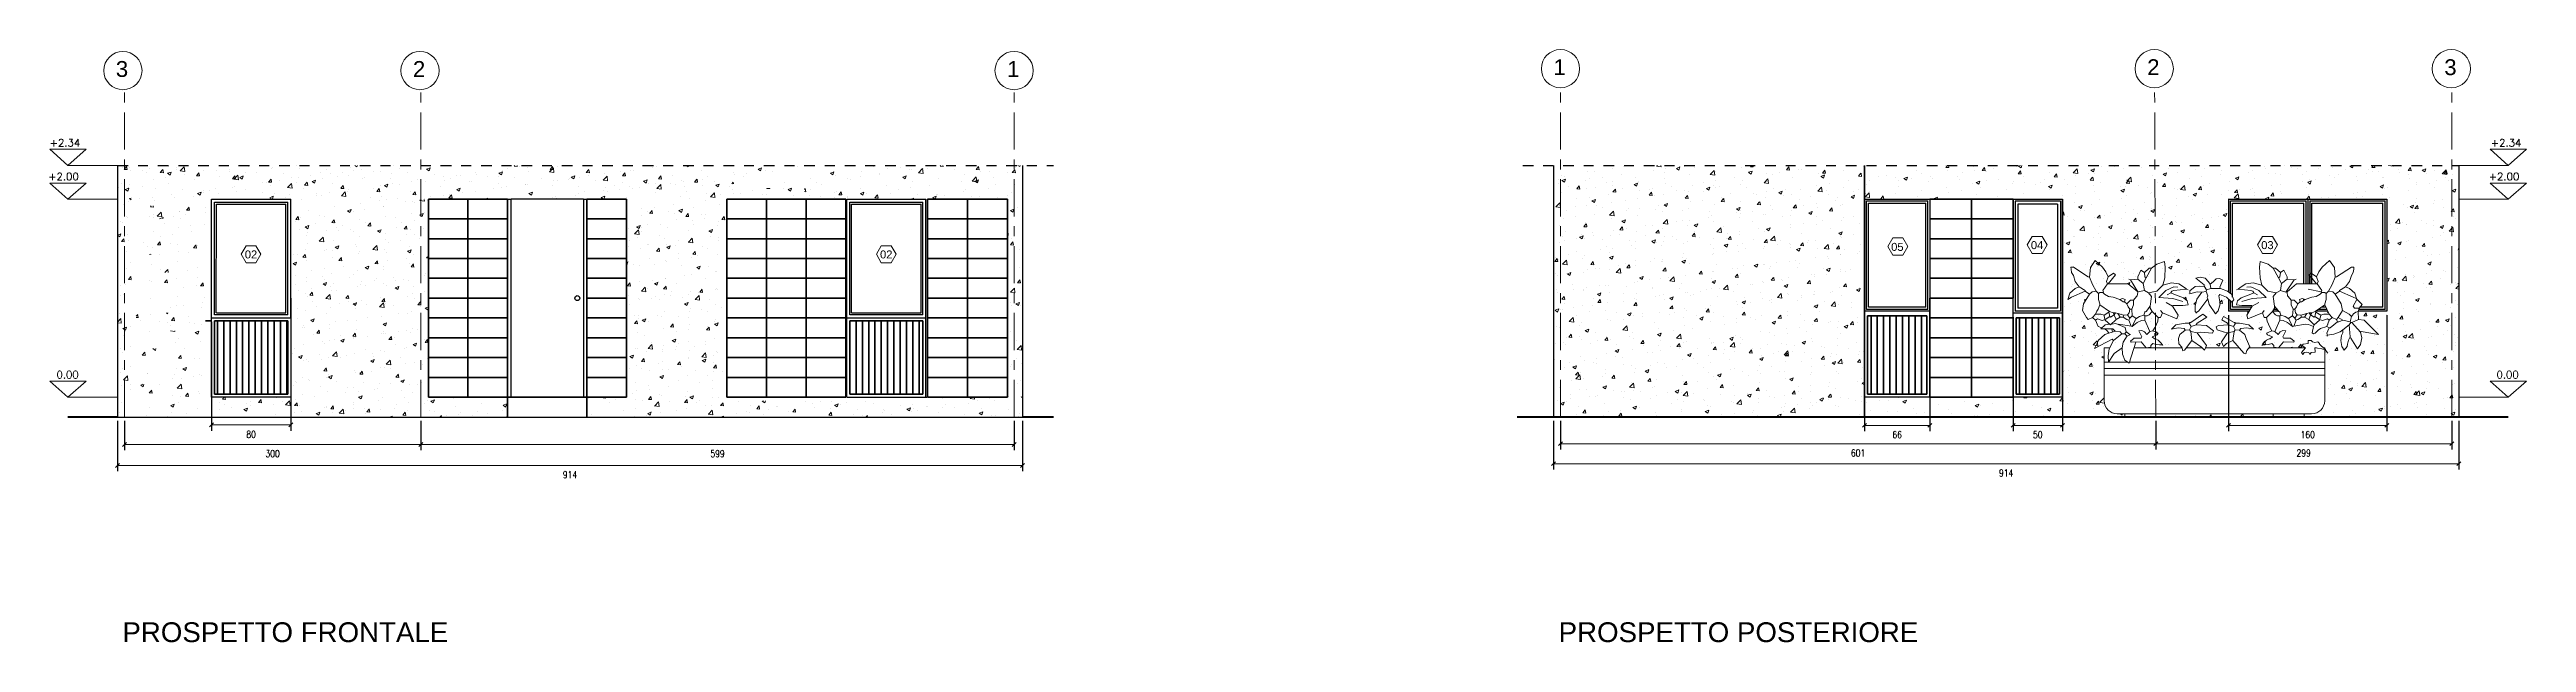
# Model space of a CAD drawing. Header units: inches. Extents: x -1721 to -596, y -6348 to -3031.
# Drawn here: x -820.88 to -795.87, y -3130.26 to -3124.28 of the extents above; entities that cross this region are included whole.
import ezdxf

# ---------------------------------------------------------------- set-up
doc = ezdxf.new("R2010")
doc.units = ezdxf.units.IN
doc.header["$MEASUREMENT"] = 0
for name, pattern in [('$0$ACAD_ISO10W100', [18, 12, -3, 0, -3]), ('$0$CENTERX2', [4, 2.5, -0.5, 0.5, -0.5]), ('$0$CENTRO2', [1.125, 0.75, -0.125, 0.125, -0.125])]:
    doc.linetypes.add(name, pattern=pattern)
for name, color, linetype, lineweight in [('$0$A-ANNO-TEXT', 3, 'Continuous', 18), ('$0$A-ELEV-MBE1', 1, 'Continuous', 35), ('$0$A-ELEV-PATT', 8, 'Continuous', 18), ('$0$A-SECT-MCUT', 7, 'Continuous', 35), ('$0$AA - pareti sezionate', 236, 'Continuous', 50), ('$0$AA - serramenti e porte', 4, 'Continuous', 25), ('$0$AA pareti non sezionate', 2, 'Continuous', 25), ('$0$AA- arredo', 8, 'Continuous', 18), ('$0$PROIEZIONI', 145, 'Continuous', 13), ('$0$SIMBOLI FINESTRE', 3, 'Continuous', 13), ('$1$AA - linee quote', 3, 'Continuous', 13), ('$2$A-GLAZ-FULL', 4, 'Continuous', 25), ('$2$A-WALL-FULL', 7, 'Continuous', 35)]:
    doc.layers.add(name, color=color, linetype=linetype, lineweight=lineweight)
for name, color, linetype in [('$0$linee sezioni frecce', 5, 'Continuous'), ('$0$VEGETAZIONE', 94, 'Continuous'), ('$2$Layer1', 7, 'Continuous')]:
    doc.layers.add(name, color=color, linetype=linetype)
doc.styles.add('$0$ARIAL', font='Arial.ttf')
doc.styles.add('$4$E-ROMANS', font='romans.shx', dxfattribs={"width": 0.8})
doc.styles.get("Standard").update_dxf_attribs({"font": 'Arial.ttf'})
doc.dimstyles.new('$0$E-0100_TICK_12', dxfattribs={"dimscale": 0.001, "dimtxt": 70, "dimasz": 40, "dimexe": 60, "dimexo": 40, "dimgap": 60, "dimtad": 4, "dimdec": 0, "dimlfac": 100, "dimzin": 0, "dimdsep": 46, "dimtxsty": '$4$E-ROMANS', "dimblk": 'OBLIQUE', "dimblk1": 'OBLIQUE', "dimblk2": 'OBLIQUE', "dimcen": 60, "dimclrd": 256, "dimclre": 256, "dimclrt": 256, "dimadec": 0, "dimazin": 0, "dimtfac": 1, "dimtdec": 0, "dimtmove": 1, "dimatfit": 3, "dimldrblk": '$0$_Open90', "dimfxl": 1, "dimtfill": 1, "dimtolj": 1, "dimtzin": 0, "dimlwd": -1, "dimarcsym": 0})

msp = doc.modelspace()

# ---------------------------------------------------------------- texts
at = {"layer": '$0$A-ANNO-TEXT', "linetype": 'Continuous'}
for s, p in [('PROSPETTO FRONTALE', (-820.149, -3130.257)), ('PROSPETTO POSTERIORE', (-805.645, -3130.257))]:
    msp.add_text(s, height=0.2, dxfattribs=at).set_placement(p)
at = {"layer": '$0$SIMBOLI FINESTRE', "style": '$0$ARIAL'}
for s, p in [('02', (-818.913, -3126.384)), ('02', (-812.498, -3126.384)), ('05', (-802.287, -3126.308)), ('04', (-800.876, -3126.29)), ('03', (-798.55, -3126.29))]:
    msp.add_text(s, height=0.0807, rotation=359.8326, dxfattribs=at).set_placement(p)
at = {"layer": '$1$AA - linee quote', "style": '$4$E-ROMANS'}
for s, p in [('+2.34', (-820.883, -3125.255)), ('+2.34', (-796.231, -3125.255)), ('+2.00', (-820.898, -3125.595)), ('+2.00', (-796.252, -3125.595)), ('0.00', (-820.815, -3127.595)), ('0.00', (-796.174, -3127.595))]:
    msp.add_text(s, height=0.075, dxfattribs=at).set_placement(p)
at = {"layer": '$1$AA - linee quote', "linetype": '$0$CENTERX2', "ltscale": 5, "style": '$0$ARIAL'}
for tag, p in [('3', (-820.215, -3124.552)), ('2', (-817.215, -3124.552)), ('1', (-811.215, -3124.552)), ('1', (-805.697, -3124.534)), ('2', (-799.701, -3124.534)), ('3', (-796.701, -3124.534))]:
    msp.add_attdef(tag, p, '', height=0.16, dxfattribs=at)

# ---------------------------------------------------------------- blocks, each defined once
blk = doc.blocks.new('_Oblique')
at = {"color": 0, "linetype": 'ByBlock', "lineweight": -2}
blk.add_line((-0.5, -0.5), (0.5, 0.5), dxfattribs=at)
blk = doc.blocks.new('*D1085')
at = {"layer": '$1$AA - linee quote', "linetype": 'Continuous', "lineweight": -2, "transparency": 16777216}
for p, q in [((-802.556, -3126.956), (-802.556, -3128.129)), ((-801.896, -3126.956), (-801.896, -3128.129))]:
    blk.add_line(p, q, dxfattribs=at)
at = {"layer": '$1$AA - linee quote', "transparency": 16777216}
blk.add_line((-802.556, -3128.069), (-801.896, -3128.069), dxfattribs=at)
at = {"layer": 'DEFPOINTS', "color": 0, "linetype": 'Continuous', "transparency": 16777216}
for p in [(-802.556, -3126.916), (-801.896, -3126.916), (-801.896, -3128.069)]:
    blk.add_point(p, dxfattribs=at)
at = {"layer": '$1$AA - linee quote', "linetype": 'Continuous', "transparency": 16777216, "xscale": 0.04, "yscale": 0.04, "zscale": 0.04, "rotation": 180}
blk.add_blockref('_Oblique', (-802.556, -3128.069), dxfattribs=at)
at = {"layer": '$1$AA - linee quote', "linetype": 'Continuous', "transparency": 16777216, "xscale": 0.04, "yscale": 0.04, "zscale": 0.04}
blk.add_blockref('_Oblique', (-801.896, -3128.069), dxfattribs=at)
at = {"layer": '$1$AA - linee quote', "linetype": 'Continuous', "transparency": 16777216, "insert": (-802.226, -3128.164), "char_height": 0.07, "attachment_point": 5, "style": '$4$E-ROMANS', "bg_fill": 3, "box_fill_scale": 1.25, "bg_fill_color": 256, "bg_fill_true_color": 13158600, "bg_fill_transparency": 0}
blk.add_mtext('\\A1;66', dxfattribs=at)
blk = doc.blocks.new('$0$_Open90')
at = {"color": 0, "linetype": 'ByBlock', "lineweight": -2}
for p, q in [((-19.69, 19.69), (0, 0)), ((0, 0), (-39.37, 0)), ((0, 0), (-19.69, -19.69))]:
    blk.add_line(p, q, dxfattribs=at)
blk = doc.blocks.new('*D1086')
at = {"layer": '$1$AA - linee quote', "linetype": 'Continuous', "lineweight": -2, "transparency": 16777216}
for p, q in [((-801.056, -3126.976), (-801.056, -3128.129)), ((-800.556, -3126.976), (-800.556, -3128.129))]:
    blk.add_line(p, q, dxfattribs=at)
at = {"layer": '$1$AA - linee quote', "transparency": 16777216}
blk.add_line((-801.056, -3128.069), (-800.556, -3128.069), dxfattribs=at)
at = {"layer": 'DEFPOINTS', "color": 0, "linetype": 'Continuous', "transparency": 16777216}
for p in [(-801.056, -3126.936), (-800.556, -3126.936), (-800.556, -3128.069)]:
    blk.add_point(p, dxfattribs=at)
at = {"layer": '$1$AA - linee quote', "linetype": 'Continuous', "transparency": 16777216, "xscale": 0.04, "yscale": 0.04, "zscale": 0.04, "rotation": 180}
blk.add_blockref('_Oblique', (-801.056, -3128.069), dxfattribs=at)
at = {"layer": '$1$AA - linee quote', "linetype": 'Continuous', "transparency": 16777216, "xscale": 0.04, "yscale": 0.04, "zscale": 0.04}
blk.add_blockref('_Oblique', (-800.556, -3128.069), dxfattribs=at)
at = {"layer": '$1$AA - linee quote', "linetype": 'Continuous', "transparency": 16777216, "insert": (-800.806, -3128.164), "char_height": 0.07, "attachment_point": 5, "style": '$4$E-ROMANS', "bg_fill": 3, "box_fill_scale": 1.25, "bg_fill_color": 256, "bg_fill_true_color": 13158600, "bg_fill_transparency": 0}
blk.add_mtext('\\A1;50', dxfattribs=at)
blk = doc.blocks.new('*D1087')
at = {"layer": '$1$AA - linee quote', "linetype": 'Continuous', "lineweight": -2, "transparency": 16777216}
for p, q in [((-798.88, -3126.956), (-798.88, -3128.129)), ((-797.28, -3126.956), (-797.28, -3128.129))]:
    blk.add_line(p, q, dxfattribs=at)
at = {"layer": '$1$AA - linee quote', "transparency": 16777216}
blk.add_line((-798.88, -3128.069), (-797.28, -3128.069), dxfattribs=at)
at = {"layer": 'DEFPOINTS', "color": 0, "linetype": 'Continuous', "transparency": 16777216}
for p in [(-798.88, -3126.916), (-797.28, -3126.916, 0), (-797.28, -3128.069)]:
    blk.add_point(p, dxfattribs=at)
at = {"layer": '$1$AA - linee quote', "linetype": 'Continuous', "transparency": 16777216, "xscale": 0.04, "yscale": 0.04, "zscale": 0.04, "rotation": 180}
blk.add_blockref('_Oblique', (-798.88, -3128.069), dxfattribs=at)
at = {"layer": '$1$AA - linee quote', "linetype": 'Continuous', "transparency": 16777216, "xscale": 0.04, "yscale": 0.04, "zscale": 0.04}
blk.add_blockref('_Oblique', (-797.28, -3128.069), dxfattribs=at)
at = {"layer": '$1$AA - linee quote', "linetype": 'Continuous', "transparency": 16777216, "insert": (-798.08, -3128.164), "char_height": 0.07, "attachment_point": 5, "style": '$4$E-ROMANS', "bg_fill": 3, "box_fill_scale": 1.25, "bg_fill_color": 256, "bg_fill_true_color": 13158600, "bg_fill_transparency": 0}
blk.add_mtext('\\A1;160', dxfattribs=at)
blk = doc.blocks.new('*D1088')
at = {"layer": '$1$AA - linee quote', "linetype": 'Continuous', "lineweight": -2, "transparency": 16777216}
for p, q in [((-805.626, -3128.025), (-805.626, -3128.314)), ((-799.615, -3128.025), (-799.615, -3128.314))]:
    blk.add_line(p, q, dxfattribs=at)
at = {"layer": '$1$AA - linee quote', "transparency": 16777216}
blk.add_line((-805.626, -3128.254), (-799.615, -3128.254), dxfattribs=at)
at = {"layer": 'DEFPOINTS', "color": 0, "linetype": 'Continuous', "transparency": 16777216}
for p in [(-805.626, -3127.985), (-799.615, -3127.985), (-799.615, -3128.254)]:
    blk.add_point(p, dxfattribs=at)
at = {"layer": '$1$AA - linee quote', "linetype": 'Continuous', "transparency": 16777216, "xscale": 0.04, "yscale": 0.04, "zscale": 0.04, "rotation": 180}
blk.add_blockref('_Oblique', (-805.626, -3128.254), dxfattribs=at)
at = {"layer": '$1$AA - linee quote', "linetype": 'Continuous', "transparency": 16777216, "xscale": 0.04, "yscale": 0.04, "zscale": 0.04}
blk.add_blockref('_Oblique', (-799.615, -3128.254), dxfattribs=at)
at = {"layer": '$1$AA - linee quote', "linetype": 'Continuous', "transparency": 16777216, "insert": (-802.621, -3128.349), "char_height": 0.07, "attachment_point": 5, "style": '$4$E-ROMANS', "bg_fill": 3, "box_fill_scale": 1.25, "bg_fill_color": 256, "bg_fill_true_color": 13158600, "bg_fill_transparency": 0}
blk.add_mtext('\\A1;601', dxfattribs=at)
blk = doc.blocks.new('*D1089')
at = {"layer": '$1$AA - linee quote', "linetype": 'Continuous', "lineweight": -2, "transparency": 16777216}
for p, q in [((-799.615, -3128.025), (-799.615, -3128.314)), ((-796.626, -3128.025), (-796.626, -3128.314))]:
    blk.add_line(p, q, dxfattribs=at)
at = {"layer": '$1$AA - linee quote', "transparency": 16777216}
blk.add_line((-799.615, -3128.254), (-796.626, -3128.254), dxfattribs=at)
at = {"layer": 'DEFPOINTS', "color": 0, "linetype": 'Continuous', "transparency": 16777216}
for p in [(-799.615, -3127.985), (-796.626, -3127.985), (-796.626, -3128.254)]:
    blk.add_point(p, dxfattribs=at)
at = {"layer": '$1$AA - linee quote', "linetype": 'Continuous', "transparency": 16777216, "xscale": 0.04, "yscale": 0.04, "zscale": 0.04, "rotation": 180}
blk.add_blockref('_Oblique', (-799.615, -3128.254), dxfattribs=at)
at = {"layer": '$1$AA - linee quote', "linetype": 'Continuous', "transparency": 16777216, "xscale": 0.04, "yscale": 0.04, "zscale": 0.04}
blk.add_blockref('_Oblique', (-796.626, -3128.254), dxfattribs=at)
at = {"layer": '$1$AA - linee quote', "linetype": 'Continuous', "transparency": 16777216, "insert": (-798.121, -3128.349), "char_height": 0.07, "attachment_point": 5, "style": '$4$E-ROMANS', "bg_fill": 3, "box_fill_scale": 1.25, "bg_fill_color": 256, "bg_fill_true_color": 13158600, "bg_fill_transparency": 0}
blk.add_mtext('\\A1;299', dxfattribs=at)
blk = doc.blocks.new('*D1090')
at = {"layer": '$1$AA - linee quote', "linetype": 'Continuous', "lineweight": -2, "transparency": 16777216}
for p, q in [((-805.696, -3128.025), (-805.696, -3128.516)), ((-796.555, -3128.025), (-796.555, -3128.516))]:
    blk.add_line(p, q, dxfattribs=at)
at = {"layer": '$1$AA - linee quote', "transparency": 16777216}
blk.add_line((-805.696, -3128.456), (-796.555, -3128.456), dxfattribs=at)
at = {"layer": 'DEFPOINTS', "color": 0, "linetype": 'Continuous', "transparency": 16777216}
for p in [(-805.696, -3127.985), (-796.555, -3127.985), (-796.555, -3128.456)]:
    blk.add_point(p, dxfattribs=at)
at = {"layer": '$1$AA - linee quote', "linetype": 'Continuous', "transparency": 16777216, "xscale": 0.04, "yscale": 0.04, "zscale": 0.04, "rotation": 180}
blk.add_blockref('_Oblique', (-805.696, -3128.456), dxfattribs=at)
at = {"layer": '$1$AA - linee quote', "linetype": 'Continuous', "transparency": 16777216, "xscale": 0.04, "yscale": 0.04, "zscale": 0.04}
blk.add_blockref('_Oblique', (-796.555, -3128.456), dxfattribs=at)
at = {"layer": '$1$AA - linee quote', "linetype": 'Continuous', "transparency": 16777216, "insert": (-801.126, -3128.551), "char_height": 0.07, "attachment_point": 5, "style": '$4$E-ROMANS', "bg_fill": 3, "box_fill_scale": 1.25, "bg_fill_color": 256, "bg_fill_true_color": 13158600, "bg_fill_transparency": 0}
blk.add_mtext('\\A1;914', dxfattribs=at)
blk = doc.blocks.new('*D1091')
at = {"layer": '$1$AA - linee quote', "linetype": 'Continuous', "lineweight": -2, "transparency": 16777216}
for p, q in [((-819.249, -3127.025), (-819.249, -3128.125)), ((-818.449, -3127.025), (-818.449, -3128.125))]:
    blk.add_line(p, q, dxfattribs=at)
at = {"layer": '$1$AA - linee quote', "transparency": 16777216}
blk.add_line((-819.249, -3128.065), (-818.449, -3128.065), dxfattribs=at)
at = {"layer": 'DEFPOINTS', "color": 0, "linetype": 'Continuous', "transparency": 16777216}
for p in [(-819.249, -3126.985), (-818.449, -3126.985), (-818.449, -3128.065)]:
    blk.add_point(p, dxfattribs=at)
at = {"layer": '$1$AA - linee quote', "linetype": 'Continuous', "transparency": 16777216, "xscale": 0.04, "yscale": 0.04, "zscale": 0.04, "rotation": 180}
blk.add_blockref('_Oblique', (-819.249, -3128.065), dxfattribs=at)
at = {"layer": '$1$AA - linee quote', "linetype": 'Continuous', "transparency": 16777216, "xscale": 0.04, "yscale": 0.04, "zscale": 0.04}
blk.add_blockref('_Oblique', (-818.449, -3128.065), dxfattribs=at)
at = {"layer": '$1$AA - linee quote', "linetype": 'Continuous', "transparency": 16777216, "insert": (-818.849, -3128.16), "char_height": 0.07, "attachment_point": 5, "style": '$4$E-ROMANS', "bg_fill": 3, "box_fill_scale": 1.25, "bg_fill_color": 256, "bg_fill_true_color": 13158600, "bg_fill_transparency": 0}
blk.add_mtext('\\A1;80', dxfattribs=at)
blk = doc.blocks.new('*D1092')
at = {"layer": '$1$AA - linee quote', "linetype": 'Continuous', "lineweight": -2, "transparency": 16777216}
for p, q in [((-820.129, -3128.025), (-820.129, -3128.321)), ((-817.134, -3128.025), (-817.134, -3128.321))]:
    blk.add_line(p, q, dxfattribs=at)
at = {"layer": '$1$AA - linee quote', "transparency": 16777216}
blk.add_line((-820.129, -3128.261), (-817.134, -3128.261), dxfattribs=at)
at = {"layer": 'DEFPOINTS', "color": 0, "linetype": 'Continuous', "transparency": 16777216}
for p in [(-820.129, -3127.985), (-817.134, -3127.985), (-817.134, -3128.261)]:
    blk.add_point(p, dxfattribs=at)
at = {"layer": '$1$AA - linee quote', "linetype": 'Continuous', "transparency": 16777216, "xscale": 0.04, "yscale": 0.04, "zscale": 0.04, "rotation": 180}
blk.add_blockref('_Oblique', (-820.129, -3128.261), dxfattribs=at)
at = {"layer": '$1$AA - linee quote', "linetype": 'Continuous', "transparency": 16777216, "xscale": 0.04, "yscale": 0.04, "zscale": 0.04}
blk.add_blockref('_Oblique', (-817.134, -3128.261), dxfattribs=at)
at = {"layer": '$1$AA - linee quote', "linetype": 'Continuous', "transparency": 16777216, "insert": (-818.632, -3128.356), "char_height": 0.07, "attachment_point": 5, "style": '$4$E-ROMANS', "bg_fill": 3, "box_fill_scale": 1.25, "bg_fill_color": 256, "bg_fill_true_color": 13158600, "bg_fill_transparency": 0}
blk.add_mtext('\\A1;300', dxfattribs=at)
blk = doc.blocks.new('*D1093')
at = {"layer": '$1$AA - linee quote', "linetype": 'Continuous', "lineweight": -2, "transparency": 16777216}
for p, q in [((-817.134, -3128.025), (-817.134, -3128.321)), ((-811.144, -3128.025), (-811.144, -3128.321))]:
    blk.add_line(p, q, dxfattribs=at)
at = {"layer": '$1$AA - linee quote', "transparency": 16777216}
blk.add_line((-817.134, -3128.261), (-811.144, -3128.261), dxfattribs=at)
at = {"layer": 'DEFPOINTS', "color": 0, "linetype": 'Continuous', "transparency": 16777216}
for p in [(-817.134, -3127.985), (-811.144, -3127.985), (-811.144, -3128.261)]:
    blk.add_point(p, dxfattribs=at)
at = {"layer": '$1$AA - linee quote', "linetype": 'Continuous', "transparency": 16777216, "xscale": 0.04, "yscale": 0.04, "zscale": 0.04, "rotation": 180}
blk.add_blockref('_Oblique', (-817.134, -3128.261), dxfattribs=at)
at = {"layer": '$1$AA - linee quote', "linetype": 'Continuous', "transparency": 16777216, "xscale": 0.04, "yscale": 0.04, "zscale": 0.04}
blk.add_blockref('_Oblique', (-811.144, -3128.261), dxfattribs=at)
at = {"layer": '$1$AA - linee quote', "linetype": 'Continuous', "transparency": 16777216, "insert": (-814.139, -3128.356), "char_height": 0.07, "attachment_point": 5, "style": '$4$E-ROMANS', "bg_fill": 3, "box_fill_scale": 1.25, "bg_fill_color": 256, "bg_fill_true_color": 13158600, "bg_fill_transparency": 0}
blk.add_mtext('\\A1;599', dxfattribs=at)
blk = doc.blocks.new('*D1094')
at = {"layer": '$1$AA - linee quote', "linetype": 'Continuous', "lineweight": -2, "transparency": 16777216}
for p, q in [((-820.199, -3128.025), (-820.199, -3128.533)), ((-811.059, -3128.025), (-811.059, -3128.533))]:
    blk.add_line(p, q, dxfattribs=at)
at = {"layer": '$1$AA - linee quote', "transparency": 16777216}
blk.add_line((-820.199, -3128.473), (-811.059, -3128.473), dxfattribs=at)
at = {"layer": 'DEFPOINTS', "color": 0, "linetype": 'Continuous', "transparency": 16777216}
for p in [(-820.199, -3127.985), (-811.059, -3127.985), (-811.059, -3128.473)]:
    blk.add_point(p, dxfattribs=at)
at = {"layer": '$1$AA - linee quote', "linetype": 'Continuous', "transparency": 16777216, "xscale": 0.04, "yscale": 0.04, "zscale": 0.04, "rotation": 180}
blk.add_blockref('_Oblique', (-820.199, -3128.473), dxfattribs=at)
at = {"layer": '$1$AA - linee quote', "linetype": 'Continuous', "transparency": 16777216, "xscale": 0.04, "yscale": 0.04, "zscale": 0.04}
blk.add_blockref('_Oblique', (-811.059, -3128.473), dxfattribs=at)
at = {"layer": '$1$AA - linee quote', "linetype": 'Continuous', "transparency": 16777216, "insert": (-815.629, -3128.568), "char_height": 0.07, "attachment_point": 5, "style": '$4$E-ROMANS', "bg_fill": 3, "box_fill_scale": 1.25, "bg_fill_color": 256, "bg_fill_true_color": 13158600, "bg_fill_transparency": 0}
blk.add_mtext('\\A1;914', dxfattribs=at)

# ---------------------------------------------------------------- linework, layer by layer
at = {"layer": '$0$A-ELEV-MBE1', "color": 9, "true_color": 0xd19cc7}
for p, q in [((-816.659, -3125.785), (-817.059, -3125.785)), ((-817.059, -3125.785), (-817.059, -3125.985)), ((-816.259, -3125.785), (-816.659, -3125.785)), ((-816.659, -3125.785), (-816.659, -3125.985)), ((-816.659, -3125.985), (-816.659, -3125.785)), ((-816.259, -3125.985), (-816.259, -3125.785)), ((-815.059, -3125.785), (-815.459, -3125.785)), ((-815.459, -3125.785), (-815.459, -3125.985)), ((-815.059, -3125.985), (-815.059, -3125.785)), ((-813.644, -3125.785), (-814.044, -3125.785)), ((-814.044, -3125.785), (-814.044, -3125.985)), ((-813.244, -3125.785), (-813.644, -3125.785)), ((-813.644, -3125.785), (-813.644, -3125.985)), ((-813.644, -3125.985), (-813.644, -3125.785)), ((-813.259, -3125.785), (-813.249, -3125.785)), ((-813.244, -3125.985), (-813.244, -3125.785)), ((-812.844, -3125.785), (-813.244, -3125.785)), ((-813.244, -3125.785), (-813.244, -3125.985)), ((-812.844, -3125.785), (-812.844, -3125.985)), ((-812.019, -3125.785), (-811.614, -3125.785)), ((-812.019, -3125.985), (-812.019, -3125.785)), ((-811.614, -3125.785), (-811.614, -3125.985)), ((-811.614, -3125.785), (-811.209, -3125.785)), ((-811.614, -3125.985), (-811.614, -3125.785)), ((-811.209, -3125.785), (-811.209, -3125.985)), ((-801.476, -3125.785), (-801.896, -3125.785)), ((-801.476, -3125.985), (-801.476, -3125.785)), ((-801.056, -3125.785), (-801.476, -3125.785)), ((-801.476, -3125.785), (-801.476, -3125.985)), ((-816.659, -3125.985), (-817.059, -3125.985)), ((-817.059, -3125.985), (-817.059, -3126.185)), ((-817.059, -3125.985), (-816.659, -3125.985)), ((-817.059, -3126.185), (-816.659, -3126.185)), ((-816.659, -3126.185), (-817.059, -3126.185)), ((-817.059, -3126.185), (-817.059, -3126.385)), ((-816.659, -3126.185), (-816.659, -3125.985)), ((-816.259, -3125.985), (-816.659, -3125.985)), ((-816.659, -3125.985), (-816.659, -3126.185)), ((-816.659, -3125.985), (-816.259, -3125.985)), ((-816.659, -3126.185), (-816.259, -3126.185)), ((-816.259, -3126.185), (-816.659, -3126.185)), ((-816.659, -3126.185), (-816.659, -3126.385)), ((-816.659, -3126.385), (-816.659, -3126.185)), ((-816.259, -3126.185), (-816.259, -3125.985)), ((-816.259, -3126.385), (-816.259, -3126.185)), ((-815.459, -3125.985), (-815.059, -3125.985)), ((-815.059, -3125.985), (-815.459, -3125.985)), ((-815.459, -3125.985), (-815.459, -3126.185)), ((-815.059, -3126.185), (-815.459, -3126.185)), ((-815.459, -3126.185), (-815.459, -3126.385)), ((-815.459, -3126.185), (-815.059, -3126.185)), ((-815.059, -3126.185), (-815.059, -3125.985)), ((-815.059, -3126.385), (-815.059, -3126.185)), ((-814.044, -3125.985), (-813.644, -3125.985)), ((-813.644, -3125.985), (-814.044, -3125.985)), ((-814.044, -3125.985), (-814.044, -3126.185)), ((-814.044, -3126.185), (-813.644, -3126.185)), ((-813.644, -3126.185), (-814.044, -3126.185)), ((-814.044, -3126.185), (-814.044, -3126.385)), ((-813.644, -3125.985), (-813.244, -3125.985)), ((-813.244, -3125.985), (-813.644, -3125.985)), ((-813.644, -3125.985), (-813.644, -3126.185)), ((-813.644, -3126.185), (-813.644, -3125.985)), ((-813.644, -3126.185), (-813.244, -3126.185)), ((-813.244, -3126.185), (-813.644, -3126.185)), ((-813.644, -3126.185), (-813.644, -3126.385)), ((-813.644, -3126.385), (-813.644, -3126.185)), ((-813.244, -3126.185), (-813.244, -3125.985)), ((-813.244, -3125.985), (-812.844, -3125.985)), ((-813.244, -3125.985), (-813.244, -3126.185)), ((-813.244, -3126.385), (-813.244, -3126.185)), ((-813.244, -3126.185), (-812.844, -3126.185)), ((-812.844, -3126.185), (-813.244, -3126.185)), ((-813.244, -3126.185), (-813.244, -3126.385)), ((-812.844, -3125.985), (-812.844, -3126.185)), ((-812.844, -3126.185), (-812.844, -3126.385)), ((-811.614, -3125.985), (-812.019, -3125.985)), ((-812.019, -3125.985), (-811.614, -3125.985)), ((-812.019, -3126.185), (-812.019, -3125.985)), ((-812.019, -3126.185), (-811.614, -3126.185)), ((-812.019, -3126.385), (-812.019, -3126.185)), ((-811.614, -3126.185), (-812.019, -3126.185)), ((-811.209, -3125.985), (-811.614, -3125.985)), ((-811.614, -3125.985), (-811.614, -3126.185)), ((-811.614, -3125.985), (-811.209, -3125.985)), ((-811.614, -3126.185), (-811.614, -3125.985)), ((-811.614, -3126.185), (-811.614, -3126.385)), ((-811.614, -3126.185), (-811.209, -3126.185)), ((-811.614, -3126.385), (-811.614, -3126.185)), ((-811.209, -3126.185), (-811.614, -3126.185)), ((-811.209, -3125.985), (-811.209, -3126.185)), ((-811.209, -3126.185), (-811.209, -3126.385)), ((-801.896, -3125.985), (-801.476, -3125.985)), ((-801.476, -3125.985), (-801.896, -3125.985)), ((-801.476, -3126.185), (-801.896, -3126.185)), ((-801.896, -3126.185), (-801.476, -3126.185)), ((-801.476, -3126.185), (-801.476, -3125.985)), ((-801.056, -3125.985), (-801.476, -3125.985)), ((-801.476, -3125.985), (-801.476, -3126.185)), ((-801.476, -3125.985), (-801.056, -3125.985)), ((-801.476, -3126.385), (-801.476, -3126.185)), ((-801.056, -3126.185), (-801.476, -3126.185)), ((-801.476, -3126.185), (-801.476, -3126.385)), ((-801.476, -3126.185), (-801.056, -3126.185)), ((-816.659, -3126.385), (-817.059, -3126.385)), ((-817.059, -3126.385), (-817.059, -3126.585)), ((-817.059, -3126.385), (-816.659, -3126.385)), ((-816.259, -3126.385), (-816.659, -3126.385)), ((-816.659, -3126.385), (-816.659, -3126.585)), ((-816.659, -3126.385), (-816.259, -3126.385)), ((-816.659, -3126.585), (-816.659, -3126.385)), ((-816.259, -3126.585), (-816.259, -3126.385)), ((-815.459, -3126.385), (-815.059, -3126.385)), ((-815.059, -3126.385), (-815.459, -3126.385)), ((-815.459, -3126.385), (-815.459, -3126.585)), ((-815.059, -3126.585), (-815.059, -3126.385)), ((-814.044, -3126.385), (-813.644, -3126.385)), ((-813.644, -3126.385), (-814.044, -3126.385)), ((-814.044, -3126.385), (-814.044, -3126.585)), ((-813.644, -3126.385), (-813.244, -3126.385)), ((-813.244, -3126.385), (-813.644, -3126.385)), ((-813.644, -3126.385), (-813.644, -3126.585)), ((-813.644, -3126.585), (-813.644, -3126.385)), ((-813.244, -3126.585), (-813.244, -3126.385)), ((-813.244, -3126.385), (-812.844, -3126.385)), ((-812.844, -3126.385), (-813.244, -3126.385)), ((-813.244, -3126.385), (-813.244, -3126.585)), ((-812.844, -3126.385), (-812.844, -3126.585)), ((-811.614, -3126.385), (-812.019, -3126.385)), ((-812.019, -3126.385), (-811.614, -3126.385)), ((-812.019, -3126.585), (-812.019, -3126.385)), ((-811.209, -3126.385), (-811.614, -3126.385)), ((-811.614, -3126.385), (-811.614, -3126.585)), ((-811.614, -3126.385), (-811.209, -3126.385)), ((-811.614, -3126.585), (-811.614, -3126.385)), ((-801.896, -3126.385), (-801.476, -3126.385)), ((-801.476, -3126.385), (-801.896, -3126.385)), ((-801.476, -3126.585), (-801.476, -3126.385)), ((-801.056, -3126.385), (-801.476, -3126.385)), ((-801.476, -3126.385), (-801.476, -3126.585)), ((-801.476, -3126.385), (-801.056, -3126.385)), ((-816.659, -3126.585), (-817.059, -3126.585)), ((-817.059, -3126.585), (-817.059, -3126.785)), ((-817.059, -3126.585), (-816.659, -3126.585)), ((-816.259, -3126.585), (-816.659, -3126.585)), ((-816.659, -3126.585), (-816.659, -3126.785)), ((-816.659, -3126.585), (-816.259, -3126.585)), ((-816.659, -3126.785), (-816.659, -3126.585)), ((-816.259, -3126.785), (-816.259, -3126.585)), ((-815.459, -3126.585), (-815.059, -3126.585)), ((-815.059, -3126.585), (-815.459, -3126.585)), ((-815.459, -3126.585), (-815.459, -3126.785)), ((-815.059, -3126.785), (-815.059, -3126.585)), ((-814.044, -3126.585), (-813.644, -3126.585)), ((-813.644, -3126.585), (-814.044, -3126.585)), ((-814.044, -3126.585), (-814.044, -3126.785)), ((-813.644, -3126.585), (-813.244, -3126.585)), ((-813.244, -3126.585), (-813.644, -3126.585)), ((-813.644, -3126.585), (-813.644, -3126.785)), ((-813.644, -3126.785), (-813.644, -3126.585)), ((-813.244, -3126.785), (-813.244, -3126.585)), ((-813.244, -3126.585), (-812.844, -3126.585)), ((-812.844, -3126.585), (-813.244, -3126.585)), ((-813.244, -3126.585), (-813.244, -3126.785)), ((-812.844, -3126.585), (-812.844, -3126.785)), ((-811.614, -3126.585), (-812.019, -3126.585)), ((-812.019, -3126.585), (-811.614, -3126.585)), ((-812.019, -3126.785), (-812.019, -3126.585)), ((-811.209, -3126.585), (-811.614, -3126.585)), ((-811.614, -3126.585), (-811.209, -3126.585)), ((-811.614, -3126.785), (-811.614, -3126.585)), ((-811.614, -3126.585), (-811.614, -3126.785)), ((-801.896, -3126.585), (-801.476, -3126.585)), ((-801.476, -3126.585), (-801.896, -3126.585)), ((-801.476, -3126.585), (-801.056, -3126.585)), ((-801.476, -3126.785), (-801.476, -3126.585)), ((-801.056, -3126.585), (-801.476, -3126.585)), ((-801.476, -3126.585), (-801.476, -3126.785)), ((-817.059, -3126.785), (-816.659, -3126.785)), ((-816.659, -3126.785), (-817.059, -3126.785)), ((-817.059, -3126.785), (-817.059, -3126.985)), ((-816.659, -3126.785), (-816.259, -3126.785)), ((-816.259, -3126.785), (-816.659, -3126.785)), ((-816.659, -3126.785), (-816.659, -3126.985)), ((-816.659, -3126.985), (-816.659, -3126.785)), ((-816.259, -3126.985), (-816.259, -3126.785)), ((-815.059, -3126.785), (-815.459, -3126.785)), ((-815.459, -3126.785), (-815.459, -3126.985)), ((-815.459, -3126.785), (-815.059, -3126.785)), ((-815.059, -3126.985), (-815.059, -3126.785)), ((-814.044, -3126.785), (-813.644, -3126.785)), ((-813.644, -3126.785), (-814.044, -3126.785)), ((-814.044, -3126.785), (-814.044, -3126.985)), ((-813.244, -3126.785), (-813.644, -3126.785)), ((-813.644, -3126.785), (-813.644, -3126.985)), ((-813.644, -3126.985), (-813.644, -3126.785)), ((-813.244, -3126.985), (-813.244, -3126.785)), ((-812.844, -3126.785), (-813.244, -3126.785)), ((-813.244, -3126.785), (-813.244, -3126.985)), ((-812.844, -3126.785), (-812.844, -3126.985)), ((-811.614, -3126.785), (-812.019, -3126.785)), ((-812.019, -3126.785), (-811.614, -3126.785)), ((-812.019, -3126.985), (-812.019, -3126.785)), ((-811.209, -3126.785), (-811.614, -3126.785)), ((-811.614, -3126.785), (-811.209, -3126.785)), ((-811.614, -3126.985), (-811.614, -3126.785)), ((-811.614, -3126.785), (-811.614, -3126.985)), ((-811.209, -3126.785), (-811.209, -3126.985)), ((-801.476, -3126.785), (-801.896, -3126.785)), ((-801.896, -3126.785), (-801.476, -3126.785)), ((-801.476, -3126.985), (-801.476, -3126.785)), ((-801.056, -3126.785), (-801.476, -3126.785)), ((-801.476, -3126.785), (-801.476, -3126.985)), ((-801.476, -3126.785), (-801.056, -3126.785)), ((-819.219, -3127.015), (-818.479, -3127.015)), ((-819.219, -3127.015), (-819.219, -3127.755)), ((-818.479, -3127.015), (-818.479, -3127.755)), ((-816.659, -3126.985), (-817.059, -3126.985)), ((-817.059, -3126.985), (-817.059, -3127.185)), ((-817.059, -3126.985), (-816.659, -3126.985)), ((-816.659, -3127.185), (-817.059, -3127.185)), ((-817.059, -3127.185), (-817.059, -3127.385)), ((-817.059, -3127.185), (-816.659, -3127.185)), ((-816.259, -3126.985), (-816.659, -3126.985)), ((-816.659, -3126.985), (-816.659, -3127.185)), ((-816.659, -3126.985), (-816.259, -3126.985)), ((-816.659, -3127.185), (-816.659, -3126.985)), ((-816.259, -3127.185), (-816.659, -3127.185)), ((-816.659, -3127.185), (-816.659, -3127.385)), ((-816.659, -3127.185), (-816.259, -3127.185)), ((-816.659, -3127.385), (-816.659, -3127.185)), ((-816.259, -3127.185), (-816.259, -3126.985)), ((-816.259, -3127.385), (-816.259, -3127.185)), ((-815.059, -3126.985), (-815.459, -3126.985)), ((-815.459, -3126.985), (-815.459, -3127.185)), ((-815.459, -3126.985), (-815.059, -3126.985)), ((-815.459, -3127.185), (-815.059, -3127.185)), ((-815.059, -3127.185), (-815.459, -3127.185)), ((-815.459, -3127.185), (-815.459, -3127.385)), ((-815.059, -3127.185), (-815.059, -3126.985)), ((-815.059, -3127.385), (-815.059, -3127.185)), ((-814.044, -3126.985), (-813.644, -3126.985)), ((-813.644, -3126.985), (-814.044, -3126.985)), ((-814.044, -3126.985), (-814.044, -3127.185)), ((-813.644, -3127.185), (-814.044, -3127.185)), ((-814.044, -3127.185), (-814.044, -3127.385)), ((-814.044, -3127.185), (-813.644, -3127.185)), ((-813.644, -3126.985), (-813.244, -3126.985)), ((-813.244, -3126.985), (-813.644, -3126.985)), ((-813.644, -3126.985), (-813.644, -3127.185)), ((-813.644, -3127.185), (-813.644, -3126.985)), ((-813.644, -3127.385), (-813.644, -3127.185)), ((-813.644, -3127.185), (-813.244, -3127.185)), ((-813.244, -3127.185), (-813.644, -3127.185)), ((-813.644, -3127.185), (-813.644, -3127.385)), ((-813.244, -3127.185), (-813.244, -3126.985)), ((-813.244, -3126.985), (-812.844, -3126.985)), ((-812.844, -3126.985), (-813.244, -3126.985)), ((-813.244, -3126.985), (-813.244, -3127.185)), ((-813.244, -3127.385), (-813.244, -3127.185)), ((-813.244, -3127.185), (-812.844, -3127.185)), ((-812.844, -3127.185), (-813.244, -3127.185)), ((-813.244, -3127.185), (-813.244, -3127.385)), ((-812.844, -3126.985), (-812.844, -3127.185)), ((-812.844, -3127.185), (-812.844, -3127.385)), ((-812.804, -3127.015), (-812.064, -3127.015)), ((-812.804, -3127.015), (-812.804, -3127.755)), ((-812.064, -3127.015), (-812.064, -3127.755)), ((-812.019, -3126.985), (-811.614, -3126.985)), ((-812.019, -3127.185), (-812.019, -3126.985)), ((-811.614, -3126.985), (-812.019, -3126.985)), ((-811.614, -3127.185), (-812.019, -3127.185)), ((-812.019, -3127.185), (-811.614, -3127.185)), ((-812.019, -3127.385), (-812.019, -3127.185)), ((-811.614, -3126.985), (-811.209, -3126.985)), ((-811.614, -3127.185), (-811.614, -3126.985)), ((-811.614, -3126.985), (-811.614, -3127.185)), ((-811.209, -3126.985), (-811.614, -3126.985)), ((-811.209, -3127.185), (-811.614, -3127.185)), ((-811.614, -3127.185), (-811.614, -3127.385)), ((-811.614, -3127.185), (-811.209, -3127.185)), ((-811.614, -3127.385), (-811.614, -3127.185)), ((-811.209, -3126.985), (-811.209, -3127.185)), ((-811.209, -3127.185), (-811.209, -3127.385)), ((-802.526, -3127.755), (-802.526, -3126.965)), ((-801.926, -3126.965), (-802.526, -3126.965)), ((-801.926, -3126.965), (-801.926, -3127.755)), ((-801.896, -3126.985), (-801.476, -3126.985)), ((-801.476, -3126.985), (-801.896, -3126.985)), ((-801.896, -3127.185), (-801.476, -3127.185)), ((-801.476, -3127.185), (-801.896, -3127.185)), ((-801.476, -3126.985), (-801.056, -3126.985)), ((-801.476, -3127.185), (-801.476, -3126.985)), ((-801.056, -3126.985), (-801.476, -3126.985)), ((-801.476, -3126.985), (-801.476, -3127.185)), ((-801.476, -3127.385), (-801.476, -3127.185)), ((-801.056, -3127.185), (-801.476, -3127.185)), ((-801.476, -3127.185), (-801.476, -3127.385)), ((-801.476, -3127.185), (-801.056, -3127.185)), ((-801.026, -3127.755), (-801.026, -3126.985)), ((-800.586, -3126.985), (-801.026, -3126.985)), ((-800.586, -3126.985), (-800.586, -3127.755)), ((-816.659, -3127.385), (-817.059, -3127.385)), ((-817.059, -3127.385), (-817.059, -3127.585)), ((-817.059, -3127.385), (-816.659, -3127.385)), ((-816.659, -3127.585), (-816.659, -3127.385)), ((-816.659, -3127.385), (-816.259, -3127.385)), ((-816.259, -3127.385), (-816.659, -3127.385)), ((-816.259, -3127.585), (-816.259, -3127.385)), ((-815.059, -3127.385), (-815.459, -3127.385)), ((-815.459, -3127.385), (-815.459, -3127.585)), ((-815.459, -3127.385), (-815.059, -3127.385)), ((-815.059, -3127.585), (-815.059, -3127.385)), ((-814.044, -3127.385), (-813.644, -3127.385)), ((-813.644, -3127.385), (-814.044, -3127.385)), ((-814.044, -3127.385), (-814.044, -3127.585)), ((-813.644, -3127.585), (-813.644, -3127.385)), ((-813.644, -3127.385), (-813.244, -3127.385)), ((-813.244, -3127.385), (-813.644, -3127.385)), ((-813.644, -3127.385), (-813.644, -3127.585)), ((-813.244, -3127.585), (-813.244, -3127.385)), ((-813.244, -3127.385), (-812.844, -3127.385)), ((-812.844, -3127.385), (-813.244, -3127.385)), ((-813.244, -3127.385), (-813.244, -3127.585)), ((-812.844, -3127.385), (-812.844, -3127.585)), ((-812.019, -3127.585), (-812.019, -3127.385)), ((-811.614, -3127.385), (-812.019, -3127.385)), ((-812.019, -3127.385), (-811.614, -3127.385)), ((-811.614, -3127.385), (-811.614, -3127.585)), ((-811.614, -3127.585), (-811.614, -3127.385)), ((-811.209, -3127.385), (-811.614, -3127.385)), ((-811.209, -3127.385), (-811.209, -3127.585)), ((-801.896, -3127.385), (-801.476, -3127.385)), ((-801.476, -3127.385), (-801.896, -3127.385)), ((-801.476, -3127.585), (-801.476, -3127.385)), ((-801.056, -3127.385), (-801.476, -3127.385)), ((-801.476, -3127.385), (-801.476, -3127.585)), ((-801.476, -3127.385), (-801.056, -3127.385)), ((-816.659, -3127.585), (-817.059, -3127.585)), ((-817.059, -3127.585), (-817.059, -3127.785)), ((-817.049, -3127.585), (-816.649, -3127.585)), ((-816.659, -3127.785), (-816.659, -3127.585)), ((-816.259, -3127.585), (-816.659, -3127.585)), ((-816.659, -3127.585), (-816.659, -3127.785)), ((-816.259, -3127.585), (-816.259, -3127.785)), ((-815.059, -3127.585), (-815.459, -3127.585)), ((-815.459, -3127.585), (-815.459, -3127.785)), ((-815.459, -3127.585), (-815.059, -3127.585)), ((-815.059, -3127.785), (-815.059, -3127.585)), ((-814.044, -3127.585), (-813.644, -3127.585)), ((-813.644, -3127.585), (-814.044, -3127.585)), ((-814.044, -3127.585), (-814.044, -3127.785)), ((-813.644, -3127.785), (-813.644, -3127.585)), ((-813.644, -3127.585), (-813.244, -3127.585)), ((-813.244, -3127.585), (-813.644, -3127.585)), ((-813.644, -3127.585), (-813.644, -3127.785)), ((-813.244, -3127.785), (-813.244, -3127.585)), ((-813.244, -3127.585), (-812.844, -3127.585)), ((-812.844, -3127.585), (-813.244, -3127.585)), ((-813.244, -3127.585), (-813.244, -3127.785)), ((-812.844, -3127.585), (-812.844, -3127.785)), ((-811.614, -3127.585), (-812.019, -3127.585)), ((-812.019, -3127.585), (-811.614, -3127.585)), ((-812.019, -3127.785), (-812.019, -3127.585)), ((-811.209, -3127.585), (-811.614, -3127.585)), ((-811.614, -3127.585), (-811.209, -3127.585)), ((-811.614, -3127.785), (-811.614, -3127.585)), ((-811.614, -3127.585), (-811.614, -3127.785)), ((-811.209, -3127.585), (-811.209, -3127.785)), ((-801.476, -3127.585), (-801.896, -3127.585)), ((-801.896, -3127.585), (-801.476, -3127.585)), ((-801.476, -3127.785), (-801.476, -3127.585)), ((-801.056, -3127.585), (-801.476, -3127.585)), ((-801.476, -3127.585), (-801.476, -3127.785)), ((-801.476, -3127.585), (-801.056, -3127.585)), ((-819.219, -3127.755), (-818.479, -3127.755)), ((-817.059, -3127.785), (-816.659, -3127.785)), ((-816.659, -3127.785), (-816.259, -3127.785)), ((-816.259, -3127.785), (-816.259, -3127.985)), ((-815.459, -3127.785), (-816.259, -3127.785)), ((-815.459, -3127.785), (-815.059, -3127.785)), ((-815.459, -3127.785), (-815.459, -3127.985)), ((-814.044, -3127.785), (-813.644, -3127.785)), ((-813.644, -3127.785), (-813.244, -3127.785)), ((-813.244, -3127.785), (-812.844, -3127.785)), ((-812.804, -3127.755), (-812.064, -3127.755)), ((-811.614, -3127.785), (-812.019, -3127.785)), ((-811.209, -3127.785), (-811.614, -3127.785)), ((-801.896, -3127.785), (-801.476, -3127.785)), ((-801.476, -3127.785), (-801.056, -3127.785)), ((-801.026, -3127.755), (-800.586, -3127.755))]:
    msp.add_line(p, q, dxfattribs=at)
at = {"layer": '$0$A-ELEV-MBE1'}
for p, q in [((-801.096, -3125.785), (-801.742, -3125.785)), ((-801.056, -3125.985), (-801.056, -3125.785)), ((-800.556, -3127.785), (-800.556, -3125.785)), ((-801.056, -3126.185), (-801.056, -3125.985)), ((-801.056, -3126.385), (-801.056, -3126.185)), ((-811.209, -3126.385), (-811.209, -3126.585)), ((-801.056, -3126.585), (-801.056, -3126.385)), ((-811.209, -3126.585), (-811.209, -3126.785)), ((-801.056, -3126.785), (-801.056, -3126.585)), ((-801.896, -3126.785), (-801.896, -3126.985)), ((-801.896, -3126.985), (-801.896, -3127.185)), ((-801.896, -3127.185), (-801.896, -3127.385)), ((-801.056, -3127.185), (-801.056, -3126.985)), ((-801.056, -3127.385), (-801.056, -3127.185)), ((-811.614, -3127.385), (-811.209, -3127.385)), ((-801.896, -3127.385), (-801.896, -3127.585)), ((-801.056, -3127.585), (-801.056, -3127.385)), ((-817.059, -3127.585), (-817.059, -3127.785)), ((-816.259, -3127.585), (-816.259, -3127.785)), ((-816.259, -3127.785), (-816.259, -3127.585)), ((-801.896, -3127.585), (-801.896, -3127.785)), ((-801.056, -3127.785), (-801.056, -3127.585)), ((-802.526, -3127.755), (-801.926, -3127.755)), ((-796.555, -3127.985), (-802.556, -3127.985))]:
    msp.add_line(p, q, dxfattribs=at)
at = {"layer": '$0$A-ELEV-MBE1', "color": 0}
msp.add_line((-819.309, -3127.014), (-819.259, -3127.014), dxfattribs=at)
at = {"layer": '$0$A-ELEV-MBE1', "color": 9, "linetype": 'Continuous', "true_color": 0xd19cc7}
for p, q in [((-819.189, -3127.755), (-819.189, -3127.015)), ((-819.125, -3127.755), (-819.125, -3127.015)), ((-819.062, -3127.755), (-819.062, -3127.015)), ((-818.998, -3127.755), (-818.998, -3127.015)), ((-818.935, -3127.755), (-818.935, -3127.015)), ((-818.871, -3127.755), (-818.871, -3127.015)), ((-818.808, -3127.755), (-818.808, -3127.015)), ((-818.744, -3127.755), (-818.744, -3127.015)), ((-818.681, -3127.755), (-818.681, -3127.015)), ((-818.617, -3127.755), (-818.617, -3127.015)), ((-818.554, -3127.755), (-818.554, -3127.015)), ((-818.49, -3127.755), (-818.49, -3127.015)), ((-812.803, -3127.755), (-812.803, -3127.015)), ((-812.739, -3127.755), (-812.739, -3127.015)), ((-812.676, -3127.755), (-812.676, -3127.015)), ((-812.612, -3127.755), (-812.612, -3127.015)), ((-812.549, -3127.755), (-812.549, -3127.015)), ((-812.485, -3127.755), (-812.485, -3127.015)), ((-812.422, -3127.755), (-812.422, -3127.015)), ((-812.358, -3127.755), (-812.358, -3127.015)), ((-812.295, -3127.755), (-812.295, -3127.015)), ((-812.231, -3127.755), (-812.231, -3127.015)), ((-812.168, -3127.755), (-812.168, -3127.015)), ((-812.104, -3127.755), (-812.104, -3127.015)), ((-802.49, -3127.755), (-802.49, -3126.965)), ((-802.427, -3127.755), (-802.427, -3126.965)), ((-802.363, -3127.755), (-802.363, -3126.965)), ((-802.3, -3127.755), (-802.3, -3126.965)), ((-802.236, -3127.755), (-802.236, -3126.965)), ((-802.173, -3127.755), (-802.173, -3126.965)), ((-802.109, -3127.755), (-802.109, -3126.965)), ((-802.046, -3127.755), (-802.046, -3126.965)), ((-801.982, -3127.755), (-801.982, -3126.965)), ((-800.991, -3127.755), (-800.991, -3126.985)), ((-800.927, -3127.755), (-800.927, -3126.985)), ((-800.864, -3127.755), (-800.864, -3126.985)), ((-800.8, -3127.755), (-800.8, -3126.985)), ((-800.737, -3127.755), (-800.737, -3126.985)), ((-800.673, -3127.755), (-800.673, -3126.985)), ((-800.61, -3127.755), (-800.61, -3126.985))]:
    msp.add_line(p, q, dxfattribs=at)
at = {"layer": '$0$A-ELEV-PATT', "linetype": 'Continuous'}
for p, q in [((-818.387, -3125.448), (-818.387, -3125.448)), ((-817.803, -3125.445), (-817.781, -3125.46)), ((-817.781, -3125.46), (-817.776, -3125.445)), ((-817.411, -3125.446), (-817.411, -3125.446)), ((-816.193, -3125.454), (-816.186, -3125.445)), ((-816.162, -3125.457), (-816.164, -3125.445)), ((-814.454, -3125.445), (-814.434, -3125.459)), ((-814.434, -3125.459), (-814.43, -3125.445)), ((-813.46, -3125.448), (-813.46, -3125.448)), ((-811.891, -3125.454), (-811.884, -3125.445)), ((-811.863, -3125.446), (-811.863, -3125.446)), ((-811.86, -3125.457), (-811.862, -3125.445)), ((-811.106, -3125.445), (-811.087, -3125.458)), ((-811.087, -3125.458), (-811.083, -3125.445)), ((-805.169, -3125.445), (-805.16, -3125.451)), ((-805.16, -3125.451), (-805.158, -3125.445)), ((-804.656, -3125.453), (-804.648, -3125.445)), ((-804.61, -3125.46), (-804.612, -3125.445)), ((-803.709, -3125.459), (-803.698, -3125.445)), ((-803.679, -3125.461), (-803.681, -3125.445)), ((-801.738, -3125.446), (-801.738, -3125.446)), ((-801.734, -3125.465), (-801.717, -3125.445)), ((-801.703, -3125.468), (-801.707, -3125.445)), ((-801.001, -3125.453), (-800.981, -3125.445)), ((-800.975, -3125.47), (-800.967, -3125.445)), ((-797.654, -3125.452), (-797.637, -3125.445)), ((-797.628, -3125.469), (-797.62, -3125.445)), ((-797.432, -3125.466), (-797.415, -3125.445)), ((-797.401, -3125.469), (-797.405, -3125.445)), ((-797.263, -3125.446), (-797.262, -3125.445)), ((-797.263, -3125.446), (-797.217, -3125.453)), ((-797.218, -3125.453), (-797.218, -3125.445)), ((-820.198, -3125.571), (-820.198, -3125.571)), ((-820.194, -3125.483), (-820.194, -3125.483)), ((-820.189, -3125.671), (-820.189, -3125.671)), ((-820.16, -3125.625), (-820.16, -3125.625)), ((-820.148, -3125.463), (-820.148, -3125.463)), ((-820.13, -3125.485), (-820.106, -3125.456)), ((-820.13, -3125.485), (-820.1, -3125.488)), ((-820.12, -3125.689), (-820.085, -3125.676)), ((-820.12, -3125.689), (-820.095, -3125.706)), ((-820.1, -3125.488), (-820.106, -3125.456)), ((-820.095, -3125.706), (-820.085, -3125.676)), ((-820.085, -3125.665), (-820.085, -3125.665)), ((-820.081, -3125.637), (-820.081, -3125.637)), ((-820.075, -3125.468), (-820.075, -3125.468)), ((-820.07, -3125.495), (-820.07, -3125.495)), ((-819.949, -3125.661), (-819.949, -3125.661)), ((-819.943, -3125.492), (-819.943, -3125.492)), ((-819.902, -3125.52), (-819.902, -3125.52)), ((-819.877, -3125.475), (-819.877, -3125.475)), ((-819.839, -3125.583), (-819.839, -3125.583)), ((-819.814, -3125.676), (-819.814, -3125.676)), ((-819.766, -3125.517), (-819.742, -3125.488)), ((-819.766, -3125.517), (-819.736, -3125.52)), ((-819.735, -3125.52), (-819.741, -3125.488)), ((-819.712, -3125.566), (-819.712, -3125.566)), ((-819.694, -3125.525), (-819.658, -3125.512)), ((-819.694, -3125.525), (-819.668, -3125.543)), ((-819.686, -3125.623), (-819.686, -3125.623)), ((-819.679, -3125.454), (-819.679, -3125.454)), ((-819.668, -3125.543), (-819.658, -3125.512)), ((-819.606, -3125.469), (-819.606, -3125.469)), ((-819.606, -3125.486), (-819.606, -3125.486)), ((-819.564, -3125.5), (-819.524, -3125.459)), ((-819.564, -3125.5), (-819.519, -3125.507)), ((-819.543, -3125.688), (-819.543, -3125.688)), ((-819.519, -3125.507), (-819.524, -3125.459)), ((-819.52, -3125.541), (-819.52, -3125.541)), ((-819.425, -3125.587), (-819.425, -3125.587)), ((-819.402, -3125.549), (-819.377, -3125.52)), ((-819.402, -3125.549), (-819.371, -3125.552)), ((-819.371, -3125.552), (-819.377, -3125.52)), ((-819.335, -3125.498), (-819.335, -3125.498)), ((-819.205, -3125.682), (-819.205, -3125.682)), ((-819.199, -3125.498), (-819.199, -3125.498)), ((-819.168, -3125.555), (-819.168, -3125.555)), ((-819.072, -3125.482), (-819.072, -3125.482)), ((-819.064, -3125.509), (-819.064, -3125.509)), ((-819.037, -3125.581), (-819.013, -3125.552)), ((-819.037, -3125.581), (-819.007, -3125.584)), ((-819.034, -3125.671), (-819.034, -3125.671)), ((-819.022, -3125.584), (-818.982, -3125.543)), ((-819.022, -3125.585), (-818.977, -3125.592)), ((-819.013, -3125.657), (-819.013, -3125.657)), ((-819.007, -3125.584), (-819.012, -3125.552)), ((-818.977, -3125.592), (-818.982, -3125.543)), ((-818.964, -3125.566), (-818.928, -3125.552)), ((-818.963, -3125.566), (-818.938, -3125.583)), ((-818.938, -3125.583), (-818.928, -3125.553)), ((-818.91, -3125.686), (-818.91, -3125.686)), ((-818.904, -3125.517), (-818.904, -3125.517)), ((-818.9, -3125.453), (-818.9, -3125.453)), ((-818.879, -3125.456), (-818.879, -3125.456)), ((-818.793, -3125.521), (-818.793, -3125.521)), ((-818.738, -3125.62), (-818.738, -3125.62)), ((-818.692, -3125.615), (-818.692, -3125.615)), ((-818.673, -3125.613), (-818.648, -3125.584)), ((-818.673, -3125.613), (-818.643, -3125.615)), ((-818.65, -3125.65), (-818.65, -3125.65)), ((-818.642, -3125.616), (-818.648, -3125.584)), ((-818.643, -3125.481), (-818.643, -3125.481)), ((-818.629, -3125.464), (-818.629, -3125.464)), ((-818.565, -3125.598), (-818.565, -3125.598)), ((-818.521, -3125.532), (-818.521, -3125.532)), ((-818.48, -3125.668), (-818.44, -3125.627)), ((-818.48, -3125.669), (-818.434, -3125.676)), ((-818.442, -3125.569), (-818.442, -3125.569)), ((-818.434, -3125.676), (-818.44, -3125.627)), ((-818.393, -3125.617), (-818.393, -3125.617)), ((-818.373, -3125.572), (-818.373, -3125.572)), ((-818.357, -3125.475), (-818.357, -3125.475)), ((-818.32, -3125.681), (-818.32, -3125.681)), ((-818.309, -3125.645), (-818.284, -3125.615)), ((-818.309, -3125.645), (-818.278, -3125.647)), ((-818.278, -3125.647), (-818.284, -3125.616)), ((-818.25, -3125.544), (-818.25, -3125.544)), ((-818.234, -3125.607), (-818.198, -3125.593)), ((-818.233, -3125.607), (-818.208, -3125.624)), ((-818.208, -3125.624), (-818.198, -3125.593)), ((-818.145, -3125.518), (-818.145, -3125.518)), ((-818.129, -3125.579), (-818.129, -3125.579)), ((-818.086, -3125.487), (-818.086, -3125.487)), ((-818.052, -3125.53), (-818.052, -3125.53)), ((-818.024, -3125.63), (-818.024, -3125.63)), ((-817.979, -3125.555), (-817.979, -3125.555)), ((-817.944, -3125.676), (-817.92, -3125.647)), ((-817.944, -3125.677), (-817.914, -3125.679)), ((-817.925, -3125.513), (-817.925, -3125.513)), ((-817.913, -3125.679), (-817.919, -3125.647)), ((-817.868, -3125.543), (-817.868, -3125.543)), ((-817.866, -3125.689), (-817.866, -3125.689)), ((-817.849, -3125.467), (-817.849, -3125.467)), ((-817.815, -3125.498), (-817.815, -3125.498)), ((-817.732, -3125.488), (-817.732, -3125.488)), ((-817.727, -3125.579), (-817.727, -3125.579)), ((-817.708, -3125.567), (-817.708, -3125.567)), ((-817.618, -3125.68), (-817.618, -3125.68)), ((-817.612, -3125.511), (-817.612, -3125.511)), ((-817.58, -3125.708), (-817.555, -3125.679)), ((-817.549, -3125.711), (-817.555, -3125.679)), ((-817.545, -3125.646), (-817.545, -3125.646)), ((-817.544, -3125.51), (-817.544, -3125.51)), ((-817.503, -3125.647), (-817.468, -3125.634)), ((-817.503, -3125.648), (-817.478, -3125.665)), ((-817.478, -3125.665), (-817.468, -3125.634)), ((-817.437, -3125.578), (-817.437, -3125.578)), ((-817.431, -3125.528), (-817.431, -3125.528)), ((-817.418, -3125.63), (-817.418, -3125.63)), ((-817.354, -3125.642), (-817.354, -3125.642)), ((-817.348, -3125.473), (-817.348, -3125.473)), ((-817.273, -3125.521), (-817.273, -3125.521)), ((-817.225, -3125.604), (-817.225, -3125.604)), ((-817.165, -3125.589), (-817.165, -3125.589)), ((-817.135, -3125.477), (-817.135, -3125.477)), ((-817.093, -3125.606), (-817.093, -3125.606)), ((-817.077, -3125.484), (-817.041, -3125.47)), ((-817.077, -3125.484), (-817.051, -3125.501)), ((-817.051, -3125.501), (-817.041, -3125.47)), ((-817.001, -3125.533), (-817.001, -3125.533)), ((-816.941, -3125.655), (-816.941, -3125.655)), ((-816.905, -3125.562), (-816.905, -3125.562)), ((-816.894, -3125.601), (-816.894, -3125.601)), ((-816.837, -3125.574), (-816.837, -3125.574)), ((-816.777, -3125.545), (-816.777, -3125.545)), ((-816.773, -3125.688), (-816.738, -3125.674)), ((-816.773, -3125.688), (-816.748, -3125.705)), ((-816.748, -3125.705), (-816.738, -3125.675)), ((-816.73, -3125.544), (-816.73, -3125.544)), ((-816.645, -3125.604), (-816.645, -3125.604)), ((-816.623, -3125.612), (-816.623, -3125.612)), ((-816.585, -3125.52), (-816.585, -3125.52)), ((-816.573, -3125.536), (-816.573, -3125.536)), ((-816.459, -3125.556), (-816.459, -3125.556)), ((-816.398, -3125.678), (-816.398, -3125.678)), ((-816.352, -3125.624), (-816.352, -3125.624)), ((-816.348, -3125.553), (-816.348, -3125.553)), ((-816.347, -3125.524), (-816.311, -3125.511)), ((-816.346, -3125.524), (-816.321, -3125.541)), ((-816.321, -3125.541), (-816.311, -3125.511)), ((-816.318, -3125.669), (-816.318, -3125.669)), ((-816.312, -3125.5), (-816.312, -3125.5)), ((-816.271, -3125.661), (-816.271, -3125.661)), ((-816.264, -3125.478), (-816.264, -3125.478)), ((-816.193, -3125.454), (-816.162, -3125.456)), ((-816.188, -3125.567), (-816.188, -3125.567)), ((-816.137, -3125.461), (-816.137, -3125.461)), ((-816.081, -3125.635), (-816.081, -3125.635)), ((-816.078, -3125.636), (-816.078, -3125.636)), ((-816.062, -3125.636), (-816.062, -3125.636)), ((-816.055, -3125.467), (-816.055, -3125.467)), ((-816.052, -3125.503), (-816.052, -3125.503)), ((-815.917, -3125.579), (-815.917, -3125.579)), ((-815.836, -3125.51), (-815.797, -3125.469)), ((-815.836, -3125.51), (-815.791, -3125.517)), ((-815.828, -3125.486), (-815.804, -3125.456)), ((-815.828, -3125.486), (-815.798, -3125.488)), ((-815.81, -3125.647), (-815.81, -3125.647)), ((-815.798, -3125.488), (-815.804, -3125.457)), ((-815.798, -3125.598), (-815.798, -3125.598)), ((-815.791, -3125.517), (-815.797, -3125.469)), ((-815.757, -3125.594), (-815.757, -3125.594)), ((-815.756, -3125.452), (-815.756, -3125.452)), ((-815.646, -3125.59), (-815.646, -3125.59)), ((-815.63, -3125.577), (-815.63, -3125.577)), ((-815.617, -3125.565), (-815.581, -3125.551)), ((-815.616, -3125.565), (-815.591, -3125.582)), ((-815.591, -3125.582), (-815.581, -3125.551)), ((-815.538, -3125.658), (-815.538, -3125.658)), ((-815.537, -3125.563), (-815.537, -3125.563)), ((-815.464, -3125.517), (-815.44, -3125.488)), ((-815.464, -3125.518), (-815.434, -3125.52)), ((-815.433, -3125.52), (-815.439, -3125.489)), ((-815.438, -3125.552), (-815.438, -3125.552)), ((-815.374, -3125.601), (-815.374, -3125.601)), ((-815.294, -3125.594), (-815.254, -3125.553)), ((-815.294, -3125.594), (-815.249, -3125.601)), ((-815.28, -3125.53), (-815.28, -3125.53)), ((-815.267, -3125.67), (-815.267, -3125.67)), ((-815.249, -3125.601), (-815.254, -3125.553)), ((-815.184, -3125.653), (-815.184, -3125.653)), ((-815.124, -3125.693), (-815.124, -3125.693)), ((-815.117, -3125.509), (-815.117, -3125.509)), ((-815.103, -3125.613), (-815.103, -3125.613)), ((-815.1, -3125.549), (-815.075, -3125.52)), ((-815.1, -3125.549), (-815.069, -3125.552)), ((-815.069, -3125.552), (-815.075, -3125.52)), ((-815.023, -3125.661), (-815.023, -3125.661)), ((-815.016, -3125.492), (-815.016, -3125.492)), ((-814.996, -3125.681), (-814.996, -3125.681)), ((-814.99, -3125.493), (-814.99, -3125.493)), ((-814.931, -3125.668), (-814.931, -3125.668)), ((-814.888, -3125.602), (-814.888, -3125.602)), ((-814.886, -3125.606), (-814.851, -3125.592)), ((-814.886, -3125.606), (-814.861, -3125.623)), ((-814.861, -3125.623), (-814.851, -3125.592)), ((-814.832, -3125.624), (-814.832, -3125.624)), ((-814.797, -3125.467), (-814.797, -3125.467)), ((-814.762, -3125.625), (-814.762, -3125.625)), ((-814.756, -3125.456), (-814.756, -3125.456)), ((-814.752, -3125.678), (-814.712, -3125.637)), ((-814.752, -3125.678), (-814.707, -3125.685)), ((-814.735, -3125.581), (-814.711, -3125.552)), ((-814.735, -3125.581), (-814.705, -3125.584)), ((-814.725, -3125.693), (-814.725, -3125.693)), ((-814.707, -3125.685), (-814.712, -3125.637)), ((-814.705, -3125.584), (-814.71, -3125.552)), ((-814.61, -3125.625), (-814.61, -3125.625)), ((-814.592, -3125.551), (-814.592, -3125.551)), ((-814.561, -3125.636), (-814.561, -3125.636)), ((-814.505, -3125.593), (-814.505, -3125.593)), ((-814.483, -3125.609), (-814.483, -3125.609)), ((-814.47, -3125.663), (-814.47, -3125.663)), ((-814.371, -3125.613), (-814.347, -3125.584)), ((-814.371, -3125.613), (-814.341, -3125.616)), ((-814.34, -3125.616), (-814.346, -3125.584)), ((-814.296, -3125.5), (-814.296, -3125.5)), ((-814.291, -3125.583), (-814.291, -3125.583)), ((-814.29, -3125.647), (-814.29, -3125.647)), ((-814.241, -3125.555), (-814.241, -3125.555)), ((-814.174, -3125.612), (-814.174, -3125.612)), ((-814.156, -3125.646), (-814.121, -3125.633)), ((-814.156, -3125.646), (-814.131, -3125.663)), ((-814.131, -3125.663), (-814.121, -3125.633)), ((-814.018, -3125.659), (-814.018, -3125.659)), ((-813.999, -3125.45), (-813.999, -3125.45)), ((-813.994, -3125.63), (-813.982, -3125.616)), ((-813.987, -3125.688), (-813.987, -3125.688)), ((-813.979, -3125.63), (-813.982, -3125.616)), ((-813.981, -3125.519), (-813.981, -3125.519)), ((-813.97, -3125.541), (-813.97, -3125.541)), ((-813.878, -3125.561), (-813.878, -3125.561)), ((-813.843, -3125.524), (-813.843, -3125.524)), ((-813.73, -3125.482), (-813.694, -3125.469)), ((-813.729, -3125.483), (-813.704, -3125.5)), ((-813.724, -3125.486), (-813.724, -3125.486)), ((-813.704, -3125.5), (-813.694, -3125.469)), ((-813.65, -3125.499), (-813.65, -3125.499)), ((-813.642, -3125.677), (-813.641, -3125.675)), ((-813.642, -3125.677), (-813.612, -3125.68)), ((-813.611, -3125.68), (-813.612, -3125.675)), ((-813.581, -3125.51), (-813.581, -3125.51)), ((-813.476, -3125.682), (-813.476, -3125.682)), ((-813.466, -3125.617), (-813.466, -3125.617)), ((-813.426, -3125.687), (-813.396, -3125.675)), ((-813.426, -3125.687), (-813.401, -3125.704)), ((-813.401, -3125.704), (-813.391, -3125.675)), ((-813.387, -3125.688), (-813.387, -3125.688)), ((-813.329, -3125.457), (-813.329, -3125.457)), ((-813.259, -3125.687), (-813.253, -3125.68)), ((-813.247, -3125.712), (-813.253, -3125.68)), ((-813.205, -3125.582), (-813.205, -3125.582)), ((-813.205, -3125.693), (-813.205, -3125.693)), ((-813.144, -3125.615), (-813.144, -3125.615)), ((-813.091, -3125.637), (-813.091, -3125.637)), ((-812.999, -3125.523), (-812.964, -3125.509)), ((-812.999, -3125.523), (-812.974, -3125.54)), ((-812.974, -3125.54), (-812.964, -3125.51)), ((-812.949, -3125.549), (-812.949, -3125.549)), ((-812.823, -3125.573), (-812.823, -3125.573)), ((-812.795, -3125.586), (-812.795, -3125.586)), ((-812.696, -3125.556), (-812.696, -3125.556)), ((-812.691, -3125.68), (-812.691, -3125.68)), ((-812.685, -3125.511), (-812.685, -3125.511)), ((-812.564, -3125.456), (-812.564, -3125.456)), ((-812.503, -3125.531), (-812.503, -3125.531)), ((-812.499, -3125.536), (-812.499, -3125.536)), ((-812.43, -3125.644), (-812.43, -3125.644)), ((-812.424, -3125.475), (-812.424, -3125.475)), ((-812.316, -3125.689), (-812.316, -3125.689)), ((-812.292, -3125.468), (-812.292, -3125.468)), ((-812.269, -3125.564), (-812.234, -3125.55)), ((-812.269, -3125.564), (-812.244, -3125.581)), ((-812.244, -3125.581), (-812.234, -3125.55)), ((-812.202, -3125.485), (-812.202, -3125.485)), ((-812.189, -3125.672), (-812.189, -3125.672)), ((-812.182, -3125.489), (-812.182, -3125.489)), ((-812.174, -3125.612), (-812.174, -3125.612)), ((-812.108, -3125.52), (-812.069, -3125.478)), ((-812.108, -3125.52), (-812.063, -3125.527)), ((-812.063, -3125.527), (-812.069, -3125.478)), ((-812.055, -3125.472), (-812.055, -3125.472)), ((-812.021, -3125.479), (-812.021, -3125.479)), ((-811.996, -3125.647), (-811.996, -3125.647)), ((-811.91, -3125.574), (-811.91, -3125.574)), ((-811.891, -3125.454), (-811.861, -3125.457)), ((-811.75, -3125.491), (-811.75, -3125.491)), ((-811.676, -3125.605), (-811.676, -3125.605)), ((-811.649, -3125.538), (-811.649, -3125.538)), ((-811.631, -3125.686), (-811.631, -3125.686)), ((-811.566, -3125.604), (-811.527, -3125.562)), ((-811.566, -3125.604), (-811.521, -3125.611)), ((-811.548, -3125.588), (-811.548, -3125.588)), ((-811.539, -3125.605), (-811.504, -3125.591)), ((-811.539, -3125.605), (-811.514, -3125.622)), ((-811.527, -3125.486), (-811.502, -3125.457)), ((-811.527, -3125.486), (-811.496, -3125.489)), ((-811.521, -3125.611), (-811.527, -3125.563)), ((-811.514, -3125.622), (-811.504, -3125.591)), ((-811.496, -3125.489), (-811.502, -3125.457)), ((-811.479, -3125.502), (-811.479, -3125.502)), ((-811.399, -3125.675), (-811.399, -3125.675)), ((-811.392, -3125.505), (-811.392, -3125.505)), ((-811.356, -3125.563), (-811.356, -3125.563)), ((-811.335, -3125.635), (-811.335, -3125.635)), ((-811.208, -3125.514), (-811.208, -3125.514)), ((-811.162, -3125.518), (-811.138, -3125.489)), ((-811.162, -3125.518), (-811.132, -3125.521)), ((-811.131, -3125.521), (-811.137, -3125.489)), ((-811.135, -3125.636), (-811.135, -3125.636)), ((-811.129, -3125.467), (-811.129, -3125.467)), ((-805.651, -3125.623), (-805.651, -3125.623)), ((-805.648, -3125.587), (-805.648, -3125.587)), ((-805.615, -3125.547), (-805.615, -3125.547)), ((-805.613, -3125.598), (-805.577, -3125.584)), ((-805.612, -3125.598), (-805.587, -3125.615)), ((-805.587, -3125.615), (-805.577, -3125.584)), ((-805.583, -3125.558), (-805.583, -3125.558)), ((-805.541, -3125.655), (-805.541, -3125.655)), ((-805.461, -3125.681), (-805.436, -3125.652)), ((-805.461, -3125.669), (-805.461, -3125.669)), ((-805.461, -3125.681), (-805.43, -3125.684)), ((-805.43, -3125.684), (-805.436, -3125.652)), ((-805.376, -3125.598), (-805.376, -3125.598)), ((-805.36, -3125.68), (-805.36, -3125.68)), ((-805.354, -3125.511), (-805.354, -3125.511)), ((-805.33, -3125.581), (-805.33, -3125.581)), ((-805.286, -3125.507), (-805.286, -3125.507)), ((-805.269, -3125.666), (-805.269, -3125.666)), ((-805.203, -3125.564), (-805.203, -3125.564)), ((-805.165, -3125.618), (-805.165, -3125.618)), ((-805.105, -3125.61), (-805.105, -3125.61)), ((-805.104, -3125.648), (-805.104, -3125.648)), ((-805.097, -3125.478), (-805.097, -3125.478)), ((-805.096, -3125.713), (-805.072, -3125.684)), ((-805.066, -3125.716), (-805.071, -3125.684)), ((-805.011, -3125.539), (-805.011, -3125.539)), ((-804.998, -3125.678), (-804.998, -3125.678)), ((-804.99, -3125.456), (-804.99, -3125.456)), ((-804.883, -3125.639), (-804.847, -3125.625)), ((-804.882, -3125.639), (-804.857, -3125.656)), ((-804.868, -3125.567), (-804.868, -3125.567)), ((-804.857, -3125.656), (-804.847, -3125.625)), ((-804.84, -3125.609), (-804.84, -3125.609)), ((-804.834, -3125.621), (-804.834, -3125.621)), ((-804.824, -3125.697), (-804.824, -3125.697)), ((-804.727, -3125.689), (-804.727, -3125.689)), ((-804.696, -3125.68), (-804.696, -3125.68)), ((-804.69, -3125.497), (-804.69, -3125.497)), ((-804.655, -3125.453), (-804.61, -3125.46)), ((-804.579, -3125.574), (-804.579, -3125.574)), ((-804.572, -3125.517), (-804.572, -3125.517)), ((-804.563, -3125.48), (-804.563, -3125.48)), ((-804.563, -3125.632), (-804.563, -3125.632)), ((-804.504, -3125.655), (-804.504, -3125.655)), ((-804.456, -3125.475), (-804.42, -3125.461)), ((-804.456, -3125.475), (-804.43, -3125.492)), ((-804.43, -3125.492), (-804.42, -3125.461)), ((-804.378, -3125.694), (-804.378, -3125.694)), ((-804.37, -3125.455), (-804.37, -3125.455)), ((-804.322, -3125.541), (-804.322, -3125.541)), ((-804.292, -3125.644), (-804.292, -3125.644)), ((-804.276, -3125.466), (-804.276, -3125.466)), ((-804.183, -3125.613), (-804.183, -3125.613)), ((-804.153, -3125.679), (-804.117, -3125.666)), ((-804.152, -3125.679), (-804.127, -3125.696)), ((-804.127, -3125.696), (-804.117, -3125.666)), ((-804.113, -3125.537), (-804.074, -3125.496)), ((-804.113, -3125.537), (-804.068, -3125.544)), ((-804.082, -3125.644), (-804.082, -3125.644)), ((-804.068, -3125.544), (-804.074, -3125.496)), ((-804.065, -3125.672), (-804.065, -3125.672)), ((-804.059, -3125.503), (-804.059, -3125.503)), ((-804.056, -3125.596), (-804.056, -3125.596)), ((-804.021, -3125.655), (-804.021, -3125.655)), ((-803.864, -3125.571), (-803.864, -3125.571)), ((-803.804, -3125.636), (-803.804, -3125.636)), ((-803.798, -3125.467), (-803.798, -3125.467)), ((-803.786, -3125.593), (-803.786, -3125.593)), ((-803.749, -3125.667), (-803.749, -3125.667)), ((-803.726, -3125.515), (-803.69, -3125.502)), ((-803.726, -3125.516), (-803.7, -3125.533)), ((-803.709, -3125.459), (-803.679, -3125.461)), ((-803.7, -3125.533), (-803.69, -3125.502)), ((-803.571, -3125.621), (-803.532, -3125.58)), ((-803.571, -3125.621), (-803.526, -3125.628)), ((-803.547, -3125.604), (-803.547, -3125.604)), ((-803.543, -3125.528), (-803.543, -3125.528)), ((-803.526, -3125.628), (-803.532, -3125.58)), ((-803.489, -3125.542), (-803.489, -3125.542)), ((-803.478, -3125.678), (-803.478, -3125.678)), ((-803.416, -3125.512), (-803.416, -3125.512)), ((-803.357, -3125.687), (-803.357, -3125.687)), ((-803.345, -3125.49), (-803.321, -3125.461)), ((-803.345, -3125.491), (-803.315, -3125.493)), ((-803.314, -3125.493), (-803.32, -3125.461)), ((-803.283, -3125.566), (-803.283, -3125.566)), ((-803.223, -3125.486), (-803.223, -3125.486)), ((-803.207, -3125.69), (-803.207, -3125.69)), ((-803.193, -3125.491), (-803.193, -3125.491)), ((-803.036, -3125.644), (-803.036, -3125.644)), ((-803.029, -3125.705), (-802.989, -3125.664)), ((-803.023, -3125.53), (-803.023, -3125.53)), ((-802.996, -3125.556), (-802.96, -3125.542)), ((-802.995, -3125.556), (-802.97, -3125.573)), ((-802.984, -3125.712), (-802.989, -3125.664)), ((-802.981, -3125.522), (-802.956, -3125.493)), ((-802.981, -3125.522), (-802.95, -3125.525)), ((-802.97, -3125.573), (-802.96, -3125.543)), ((-802.95, -3125.525), (-802.956, -3125.493)), ((-802.909, -3125.628), (-802.909, -3125.628)), ((-802.772, -3125.667), (-802.772, -3125.667)), ((-802.766, -3125.497), (-802.766, -3125.497)), ((-802.716, -3125.602), (-802.716, -3125.602)), ((-802.621, -3125.692), (-802.621, -3125.692)), ((-802.616, -3125.554), (-802.592, -3125.525)), ((-802.616, -3125.554), (-802.586, -3125.557)), ((-802.585, -3125.557), (-802.591, -3125.525)), ((-802.566, -3125.453), (-802.566, -3125.453)), ((-802.531, -3125.64), (-802.531, -3125.64)), ((-802.503, -3125.602), (-802.503, -3125.602)), ((-802.41, -3125.554), (-802.41, -3125.554)), ((-802.331, -3125.547), (-802.331, -3125.547)), ((-802.24, -3125.564), (-802.24, -3125.564)), ((-802.21, -3125.598), (-802.21, -3125.598)), ((-802.209, -3125.659), (-802.209, -3125.659)), ((-802.158, -3125.576), (-802.122, -3125.563)), ((-802.158, -3125.576), (-802.132, -3125.593)), ((-802.138, -3125.565), (-802.138, -3125.565)), ((-802.132, -3125.593), (-802.122, -3125.563)), ((-802.083, -3125.581), (-802.083, -3125.581)), ((-802.035, -3125.497), (-802.035, -3125.497)), ((-801.985, -3125.697), (-801.985, -3125.697)), ((-801.979, -3125.528), (-801.979, -3125.528)), ((-801.913, -3125.608), (-801.913, -3125.608)), ((-801.891, -3125.556), (-801.891, -3125.556)), ((-801.867, -3125.576), (-801.867, -3125.576)), ((-801.734, -3125.465), (-801.703, -3125.468)), ((-801.728, -3125.665), (-801.728, -3125.665)), ((-801.722, -3125.496), (-801.722, -3125.496)), ((-801.617, -3125.557), (-801.617, -3125.557)), ((-801.596, -3125.588), (-801.596, -3125.588)), ((-801.576, -3125.697), (-801.576, -3125.697)), ((-801.57, -3125.514), (-801.57, -3125.514)), ((-801.465, -3125.627), (-801.465, -3125.627)), ((-801.458, -3125.458), (-801.458, -3125.458)), ((-801.443, -3125.497), (-801.443, -3125.497)), ((-801.428, -3125.617), (-801.392, -3125.603)), ((-801.427, -3125.617), (-801.402, -3125.634)), ((-801.402, -3125.634), (-801.392, -3125.603)), ((-801.384, -3125.672), (-801.384, -3125.672)), ((-801.369, -3125.497), (-801.345, -3125.468)), ((-801.369, -3125.497), (-801.339, -3125.5)), ((-801.339, -3125.5), (-801.344, -3125.468)), ((-801.325, -3125.599), (-801.325, -3125.599)), ((-801.32, -3125.506), (-801.32, -3125.506)), ((-801.25, -3125.472), (-801.25, -3125.472)), ((-801.204, -3125.591), (-801.204, -3125.591)), ((-801.126, -3125.684), (-801.126, -3125.684)), ((-801.063, -3125.63), (-801.063, -3125.63)), ((-801.054, -3125.611), (-801.054, -3125.611)), ((-801.024, -3125.456), (-801.024, -3125.456)), ((-801.005, -3125.529), (-800.981, -3125.5)), ((-801.005, -3125.529), (-800.975, -3125.532)), ((-801.001, -3125.453), (-800.975, -3125.47)), ((-800.974, -3125.532), (-800.98, -3125.5)), ((-800.947, -3125.558), (-800.947, -3125.558)), ((-800.936, -3125.613), (-800.936, -3125.613)), ((-800.83, -3125.633), (-800.83, -3125.633)), ((-800.782, -3125.622), (-800.782, -3125.622)), ((-800.743, -3125.588), (-800.743, -3125.588)), ((-800.697, -3125.658), (-800.662, -3125.644)), ((-800.697, -3125.658), (-800.672, -3125.675)), ((-800.689, -3125.689), (-800.689, -3125.689)), ((-800.683, -3125.52), (-800.683, -3125.52)), ((-800.672, -3125.675), (-800.662, -3125.644)), ((-800.641, -3125.561), (-800.616, -3125.532)), ((-800.641, -3125.561), (-800.61, -3125.564)), ((-800.61, -3125.564), (-800.616, -3125.532)), ((-800.534, -3125.583), (-800.534, -3125.583)), ((-800.511, -3125.634), (-800.511, -3125.634)), ((-800.448, -3125.521), (-800.409, -3125.479)), ((-800.448, -3125.521), (-800.403, -3125.528)), ((-800.429, -3125.654), (-800.429, -3125.654)), ((-800.423, -3125.545), (-800.423, -3125.545)), ((-800.422, -3125.484), (-800.422, -3125.484)), ((-800.403, -3125.528), (-800.409, -3125.48)), ((-800.295, -3125.529), (-800.295, -3125.529)), ((-800.276, -3125.593), (-800.252, -3125.564)), ((-800.276, -3125.593), (-800.246, -3125.596)), ((-800.271, -3125.494), (-800.235, -3125.48)), ((-800.271, -3125.494), (-800.245, -3125.511)), ((-800.245, -3125.596), (-800.251, -3125.564)), ((-800.245, -3125.511), (-800.235, -3125.48)), ((-800.24, -3125.645), (-800.24, -3125.645)), ((-800.238, -3125.532), (-800.238, -3125.532)), ((-800.172, -3125.621), (-800.172, -3125.621)), ((-800.166, -3125.452), (-800.166, -3125.452)), ((-800.103, -3125.503), (-800.103, -3125.503)), ((-800.032, -3125.455), (-800.032, -3125.455)), ((-799.969, -3125.657), (-799.969, -3125.657)), ((-799.967, -3125.698), (-799.932, -3125.685)), ((-799.967, -3125.698), (-799.942, -3125.716)), ((-799.942, -3125.716), (-799.932, -3125.685)), ((-799.941, -3125.481), (-799.941, -3125.481)), ((-799.916, -3125.662), (-799.916, -3125.662)), ((-799.912, -3125.625), (-799.887, -3125.596)), ((-799.912, -3125.625), (-799.881, -3125.627)), ((-799.908, -3125.583), (-799.908, -3125.583)), ((-799.906, -3125.605), (-799.867, -3125.564)), ((-799.906, -3125.605), (-799.861, -3125.612)), ((-799.881, -3125.628), (-799.887, -3125.596)), ((-799.861, -3125.612), (-799.867, -3125.564)), ((-799.789, -3125.645), (-799.789, -3125.645)), ((-799.782, -3125.461), (-799.782, -3125.461)), ((-799.761, -3125.467), (-799.761, -3125.467)), ((-799.698, -3125.668), (-799.698, -3125.668)), ((-799.647, -3125.547), (-799.647, -3125.547)), ((-799.596, -3125.619), (-799.596, -3125.619)), ((-799.548, -3125.657), (-799.523, -3125.627)), ((-799.547, -3125.657), (-799.517, -3125.659)), ((-799.541, -3125.534), (-799.505, -3125.521)), ((-799.54, -3125.535), (-799.515, -3125.552)), ((-799.517, -3125.659), (-799.523, -3125.628)), ((-799.515, -3125.552), (-799.505, -3125.521)), ((-799.49, -3125.478), (-799.49, -3125.478)), ((-799.427, -3125.68), (-799.427, -3125.68)), ((-799.397, -3125.684), (-799.397, -3125.684)), ((-799.391, -3125.515), (-799.391, -3125.515)), ((-799.37, -3125.682), (-799.37, -3125.682)), ((-799.364, -3125.689), (-799.324, -3125.648)), ((-799.364, -3125.689), (-799.319, -3125.696)), ((-799.319, -3125.696), (-799.324, -3125.648)), ((-799.275, -3125.577), (-799.275, -3125.577)), ((-799.218, -3125.49), (-799.218, -3125.49)), ((-799.183, -3125.688), (-799.159, -3125.659)), ((-799.183, -3125.689), (-799.153, -3125.691)), ((-799.152, -3125.691), (-799.158, -3125.659)), ((-799.155, -3125.691), (-799.155, -3125.691)), ((-799.148, -3125.56), (-799.148, -3125.56)), ((-799.133, -3125.646), (-799.133, -3125.646)), ((-799.127, -3125.477), (-799.127, -3125.477)), ((-799.074, -3125.631), (-799.074, -3125.631)), ((-798.956, -3125.535), (-798.956, -3125.535)), ((-798.947, -3125.501), (-798.947, -3125.501)), ((-798.872, -3125.61), (-798.872, -3125.61)), ((-798.819, -3125.72), (-798.794, -3125.691)), ((-798.811, -3125.575), (-798.775, -3125.562)), ((-798.81, -3125.575), (-798.785, -3125.592)), ((-798.788, -3125.723), (-798.794, -3125.691)), ((-798.785, -3125.592), (-798.775, -3125.562)), ((-798.777, -3125.58), (-798.777, -3125.58)), ((-798.769, -3125.693), (-798.769, -3125.693)), ((-798.676, -3125.513), (-798.676, -3125.513)), ((-798.656, -3125.692), (-798.656, -3125.692)), ((-798.642, -3125.677), (-798.642, -3125.677)), ((-798.635, -3125.493), (-798.635, -3125.493)), ((-798.616, -3125.577), (-798.616, -3125.577)), ((-798.512, -3125.456), (-798.512, -3125.456)), ((-798.508, -3125.476), (-798.508, -3125.476)), ((-798.481, -3125.53), (-798.481, -3125.53)), ((-798.449, -3125.651), (-798.449, -3125.651)), ((-798.405, -3125.524), (-798.405, -3125.524)), ((-798.359, -3125.641), (-798.359, -3125.641)), ((-798.352, -3125.539), (-798.352, -3125.539)), ((-798.316, -3125.451), (-798.316, -3125.451)), ((-798.241, -3125.467), (-798.241, -3125.467)), ((-798.185, -3125.479), (-798.185, -3125.479)), ((-798.134, -3125.535), (-798.134, -3125.535)), ((-798.128, -3125.609), (-798.128, -3125.609)), ((-798.097, -3125.673), (-798.097, -3125.673)), ((-798.091, -3125.504), (-798.091, -3125.504)), ((-798.08, -3125.616), (-798.045, -3125.602)), ((-798.08, -3125.616), (-798.055, -3125.633)), ((-798.063, -3125.59), (-798.063, -3125.59)), ((-798.055, -3125.633), (-798.045, -3125.602)), ((-798.001, -3125.592), (-798.001, -3125.592)), ((-797.97, -3125.479), (-797.97, -3125.479)), ((-797.862, -3125.547), (-797.862, -3125.547)), ((-797.841, -3125.64), (-797.841, -3125.64)), ((-797.834, -3125.471), (-797.834, -3125.471)), ((-797.809, -3125.567), (-797.809, -3125.567)), ((-797.767, -3125.539), (-797.767, -3125.539)), ((-797.698, -3125.49), (-797.698, -3125.49)), ((-797.654, -3125.452), (-797.628, -3125.469)), ((-797.591, -3125.558), (-797.591, -3125.558)), ((-797.577, -3125.602), (-797.577, -3125.602)), ((-797.488, -3125.525), (-797.488, -3125.525)), ((-797.471, -3125.489), (-797.471, -3125.489)), ((-797.432, -3125.466), (-797.401, -3125.468)), ((-797.427, -3125.502), (-797.427, -3125.502)), ((-797.361, -3125.508), (-797.361, -3125.508)), ((-797.35, -3125.657), (-797.315, -3125.643)), ((-797.35, -3125.657), (-797.325, -3125.674)), ((-797.325, -3125.674), (-797.315, -3125.643)), ((-797.32, -3125.57), (-797.32, -3125.57)), ((-797.316, -3125.566), (-797.316, -3125.566)), ((-797.302, -3125.683), (-797.302, -3125.683)), ((-797.277, -3125.666), (-797.277, -3125.666)), ((-797.168, -3125.483), (-797.168, -3125.483)), ((-797.156, -3125.513), (-797.156, -3125.513)), ((-797.067, -3125.498), (-797.043, -3125.468)), ((-797.067, -3125.498), (-797.037, -3125.5)), ((-797.059, -3125.534), (-797.059, -3125.534)), ((-797.049, -3125.581), (-797.049, -3125.581)), ((-797.037, -3125.5), (-797.042, -3125.469)), ((-796.981, -3125.641), (-796.981, -3125.641)), ((-796.98, -3125.616), (-796.98, -3125.616)), ((-796.924, -3125.493), (-796.888, -3125.479)), ((-796.923, -3125.493), (-796.898, -3125.51)), ((-796.898, -3125.51), (-796.888, -3125.479)), ((-796.885, -3125.525), (-796.885, -3125.525)), ((-796.854, -3125.624), (-796.854, -3125.624)), ((-796.802, -3125.665), (-796.802, -3125.665)), ((-796.795, -3125.496), (-796.795, -3125.496)), ((-796.778, -3125.593), (-796.778, -3125.593)), ((-796.721, -3125.53), (-796.681, -3125.489)), ((-796.72, -3125.53), (-796.675, -3125.538)), ((-796.703, -3125.53), (-796.679, -3125.5)), ((-796.703, -3125.53), (-796.673, -3125.532)), ((-796.684, -3125.565), (-796.684, -3125.565)), ((-796.675, -3125.537), (-796.681, -3125.489)), ((-796.672, -3125.532), (-796.678, -3125.501)), ((-796.662, -3125.599), (-796.662, -3125.599)), ((-796.62, -3125.697), (-796.585, -3125.684)), ((-796.62, -3125.697), (-796.595, -3125.714)), ((-796.614, -3125.536), (-796.614, -3125.536)), ((-796.595, -3125.714), (-796.585, -3125.684)), ((-820.141, -3125.842), (-820.141, -3125.842)), ((-820.087, -3125.807), (-820.087, -3125.807)), ((-820.076, -3125.781), (-820.059, -3125.775)), ((-820.076, -3125.781), (-820.059, -3125.792)), ((-820.068, -3125.782), (-820.068, -3125.782)), ((-819.973, -3125.783), (-819.973, -3125.783)), ((-819.865, -3125.864), (-819.858, -3125.855)), ((-819.865, -3125.864), (-819.835, -3125.866)), ((-819.846, -3125.766), (-819.846, -3125.766)), ((-819.836, -3125.866), (-819.838, -3125.855)), ((-819.833, -3125.94), (-819.833, -3125.94)), ((-819.821, -3125.8), (-819.821, -3125.8)), ((-819.798, -3125.958), (-819.758, -3125.917)), ((-819.752, -3125.965), (-819.758, -3125.917)), ((-819.653, -3125.741), (-819.653, -3125.741)), ((-819.627, -3125.773), (-819.627, -3125.773)), ((-819.577, -3125.909), (-819.577, -3125.909)), ((-819.576, -3125.907), (-819.576, -3125.907)), ((-819.507, -3125.941), (-819.507, -3125.941)), ((-819.501, -3125.896), (-819.476, -3125.866)), ((-819.501, -3125.896), (-819.471, -3125.898)), ((-819.471, -3125.898), (-819.477, -3125.866)), ((-819.431, -3125.756), (-819.431, -3125.756)), ((-819.39, -3125.73), (-819.355, -3125.716)), ((-819.39, -3125.73), (-819.365, -3125.747)), ((-819.365, -3125.747), (-819.355, -3125.716)), ((-819.333, -3125.699), (-819.333, -3125.699)), ((-819.331, -3125.722), (-819.331, -3125.722)), ((-819.314, -3125.916), (-819.314, -3125.916)), ((-819.312, -3125.869), (-819.312, -3125.869)), ((-819.272, -3125.699), (-819.272, -3125.699)), ((-819.174, -3125.724), (-819.174, -3125.724)), ((-819.001, -3125.711), (-819.001, -3125.711)), ((-818.913, -3125.782), (-818.913, -3125.782)), ((-818.73, -3125.722), (-818.73, -3125.722)), ((-818.66, -3125.771), (-818.625, -3125.757)), ((-818.66, -3125.771), (-818.638, -3125.785)), ((-818.634, -3125.785), (-818.625, -3125.757)), ((-818.616, -3125.732), (-818.616, -3125.732)), ((-818.506, -3125.773), (-818.506, -3125.773)), ((-818.458, -3125.734), (-818.458, -3125.734)), ((-818.343, -3125.789), (-818.343, -3125.789)), ((-818.266, -3125.896), (-818.266, -3125.896)), ((-818.187, -3125.745), (-818.187, -3125.745)), ((-818.185, -3125.731), (-818.185, -3125.731)), ((-818.157, -3125.947), (-818.157, -3125.947)), ((-818.135, -3125.748), (-818.135, -3125.748)), ((-818.058, -3125.714), (-818.058, -3125.714)), ((-818.01, -3125.864), (-818.01, -3125.864)), ((-817.937, -3125.753), (-817.898, -3125.711)), ((-817.937, -3125.753), (-817.892, -3125.76)), ((-817.916, -3125.757), (-817.916, -3125.757)), ((-817.892, -3125.76), (-817.898, -3125.711)), ((-817.876, -3125.903), (-817.84, -3125.889)), ((-817.876, -3125.903), (-817.851, -3125.92)), ((-817.875, -3125.713), (-817.875, -3125.713)), ((-817.851, -3125.92), (-817.84, -3125.889)), ((-817.836, -3125.905), (-817.836, -3125.905)), ((-817.811, -3125.907), (-817.811, -3125.907)), ((-817.746, -3125.826), (-817.746, -3125.826)), ((-817.709, -3125.888), (-817.709, -3125.888)), ((-817.645, -3125.768), (-817.645, -3125.768)), ((-817.58, -3125.708), (-817.549, -3125.711)), ((-817.557, -3125.8), (-817.557, -3125.8)), ((-817.533, -3125.757), (-817.533, -3125.757)), ((-817.517, -3125.863), (-817.517, -3125.863)), ((-817.514, -3125.856), (-817.514, -3125.856)), ((-817.485, -3125.79), (-817.485, -3125.79)), ((-817.374, -3125.779), (-817.374, -3125.779)), ((-817.286, -3125.811), (-817.286, -3125.811)), ((-817.237, -3125.706), (-817.237, -3125.706)), ((-817.234, -3125.926), (-817.234, -3125.926)), ((-817.218, -3125.805), (-817.218, -3125.805)), ((-817.215, -3125.74), (-817.191, -3125.711)), ((-817.215, -3125.74), (-817.185, -3125.743)), ((-817.196, -3125.821), (-817.196, -3125.821)), ((-817.185, -3125.743), (-817.191, -3125.711)), ((-817.146, -3125.944), (-817.11, -3125.93)), ((-817.146, -3125.943), (-817.121, -3125.96)), ((-817.144, -3125.8), (-817.133, -3125.788)), ((-817.144, -3125.8), (-817.099, -3125.807)), ((-817.121, -3125.96), (-817.11, -3125.93)), ((-817.099, -3125.807), (-817.101, -3125.788)), ((-817.099, -3125.775), (-817.099, -3125.775)), ((-817.096, -3125.917), (-817.096, -3125.917)), ((-817.069, -3125.804), (-817.069, -3125.804)), ((-817.038, -3125.762), (-817.038, -3125.762)), ((-816.911, -3125.746), (-816.911, -3125.746)), ((-816.851, -3125.772), (-816.827, -3125.743)), ((-816.851, -3125.772), (-816.821, -3125.775)), ((-816.843, -3125.743), (-816.843, -3125.743)), ((-816.82, -3125.775), (-816.826, -3125.743)), ((-816.719, -3125.72), (-816.719, -3125.72)), ((-816.579, -3125.705), (-816.579, -3125.705)), ((-816.471, -3125.785), (-816.462, -3125.775)), ((-816.46, -3125.785), (-816.462, -3125.775)), ((-816.043, -3125.729), (-816.008, -3125.715)), ((-816.043, -3125.729), (-816.018, -3125.746)), ((-816.018, -3125.746), (-816.008, -3125.715)), ((-815.804, -3125.767), (-815.804, -3125.767)), ((-815.777, -3125.755), (-815.777, -3125.755)), ((-815.764, -3125.777), (-815.764, -3125.777)), ((-815.572, -3125.752), (-815.572, -3125.752)), ((-815.543, -3125.732), (-815.543, -3125.732)), ((-815.481, -3125.704), (-815.481, -3125.704)), ((-815.313, -3125.769), (-815.278, -3125.756)), ((-815.313, -3125.77), (-815.29, -3125.785)), ((-815.287, -3125.785), (-815.278, -3125.756)), ((-815.286, -3125.699), (-815.286, -3125.699)), ((-815.251, -3125.71), (-815.251, -3125.71)), ((-815.063, -3125.765), (-815.063, -3125.765)), ((-814.903, -3125.946), (-814.903, -3125.946)), ((-814.902, -3125.884), (-814.902, -3125.884)), ((-814.845, -3125.914), (-814.845, -3125.914)), ((-814.825, -3125.928), (-814.794, -3125.93)), ((-814.824, -3125.928), (-814.8, -3125.899)), ((-814.795, -3125.93), (-814.801, -3125.899)), ((-814.775, -3125.868), (-814.775, -3125.868)), ((-814.766, -3125.714), (-814.766, -3125.714)), ((-814.639, -3125.907), (-814.639, -3125.907)), ((-814.582, -3125.842), (-814.582, -3125.842)), ((-814.574, -3125.926), (-814.574, -3125.926)), ((-814.529, -3125.902), (-814.493, -3125.888)), ((-814.529, -3125.902), (-814.504, -3125.919)), ((-814.511, -3125.762), (-814.511, -3125.762)), ((-814.504, -3125.919), (-814.493, -3125.888)), ((-814.46, -3125.96), (-814.436, -3125.931)), ((-814.454, -3125.704), (-814.454, -3125.704)), ((-814.431, -3125.962), (-814.437, -3125.93)), ((-814.424, -3125.784), (-814.424, -3125.784)), ((-814.378, -3125.872), (-814.378, -3125.872)), ((-814.303, -3125.937), (-814.303, -3125.937)), ((-814.261, -3125.8), (-814.261, -3125.8)), ((-814.257, -3125.94), (-814.257, -3125.94)), ((-814.248, -3125.724), (-814.248, -3125.724)), ((-814.21, -3125.762), (-814.17, -3125.721)), ((-814.21, -3125.762), (-814.164, -3125.769)), ((-814.183, -3125.716), (-814.183, -3125.716)), ((-814.165, -3125.769), (-814.17, -3125.721)), ((-814.122, -3125.839), (-814.122, -3125.839)), ((-814.104, -3125.741), (-814.104, -3125.741)), ((-813.976, -3125.725), (-813.976, -3125.725)), ((-813.911, -3125.727), (-813.911, -3125.727)), ((-813.784, -3125.699), (-813.784, -3125.699)), ((-813.684, -3125.739), (-813.684, -3125.739)), ((-813.64, -3125.738), (-813.64, -3125.738)), ((-813.369, -3125.75), (-813.369, -3125.75)), ((-813.259, -3125.71), (-813.248, -3125.711)), ((-813.212, -3125.751), (-813.212, -3125.751)), ((-813.098, -3125.761), (-813.098, -3125.761)), ((-812.956, -3125.773), (-812.956, -3125.773)), ((-812.955, -3125.718), (-812.955, -3125.718)), ((-812.934, -3125.705), (-812.934, -3125.705)), ((-812.914, -3125.741), (-812.889, -3125.711)), ((-812.914, -3125.741), (-812.883, -3125.743)), ((-812.883, -3125.744), (-812.889, -3125.712)), ((-812.829, -3125.756), (-812.829, -3125.756)), ((-812.827, -3125.773), (-812.827, -3125.773)), ((-812.696, -3125.728), (-812.661, -3125.714)), ((-812.696, -3125.728), (-812.671, -3125.745)), ((-812.671, -3125.745), (-812.661, -3125.714)), ((-812.663, -3125.716), (-812.663, -3125.716)), ((-812.637, -3125.731), (-812.637, -3125.731)), ((-812.555, -3125.784), (-812.555, -3125.784)), ((-812.549, -3125.773), (-812.525, -3125.743)), ((-812.549, -3125.773), (-812.519, -3125.775)), ((-812.518, -3125.775), (-812.524, -3125.744)), ((-812.391, -3125.727), (-812.391, -3125.727)), ((-812.18, -3125.781), (-812.18, -3125.781)), ((-812.169, -3125.785), (-812.16, -3125.775)), ((-812.158, -3125.785), (-812.16, -3125.775)), ((-812.12, -3125.739), (-812.12, -3125.739)), ((-811.966, -3125.768), (-811.931, -3125.755)), ((-811.966, -3125.768), (-811.941, -3125.785)), ((-811.941, -3125.785), (-811.93, -3125.755)), ((-811.927, -3125.737), (-811.927, -3125.737)), ((-811.916, -3125.743), (-811.916, -3125.743)), ((-811.849, -3125.75), (-811.849, -3125.75)), ((-811.655, -3125.707), (-811.655, -3125.707)), ((-811.578, -3125.762), (-811.578, -3125.762)), ((-811.49, -3125.763), (-811.49, -3125.763)), ((-811.307, -3125.773), (-811.307, -3125.773)), ((-811.213, -3125.747), (-811.213, -3125.747)), ((-811.182, -3125.901), (-811.146, -3125.887)), ((-811.182, -3125.9), (-811.157, -3125.918)), ((-811.169, -3125.721), (-811.169, -3125.721)), ((-811.157, -3125.918), (-811.146, -3125.887)), ((-811.141, -3125.938), (-811.141, -3125.938)), ((-811.111, -3125.873), (-811.111, -3125.873)), ((-805.672, -3125.864), (-805.633, -3125.822)), ((-805.672, -3125.864), (-805.627, -3125.871)), ((-805.627, -3125.871), (-805.633, -3125.822)), ((-805.627, -3125.885), (-805.627, -3125.885)), ((-805.621, -3125.716), (-805.621, -3125.716)), ((-805.563, -3125.898), (-805.563, -3125.898)), ((-805.478, -3125.856), (-805.478, -3125.856)), ((-805.464, -3125.781), (-805.464, -3125.781)), ((-805.366, -3125.849), (-805.366, -3125.849)), ((-805.337, -3125.765), (-805.337, -3125.765)), ((-805.309, -3125.802), (-805.274, -3125.789)), ((-805.309, -3125.803), (-805.284, -3125.82)), ((-805.284, -3125.82), (-805.274, -3125.789)), ((-805.278, -3125.94), (-805.278, -3125.94)), ((-805.267, -3125.847), (-805.267, -3125.847)), ((-805.206, -3125.868), (-805.206, -3125.868)), ((-805.144, -3125.739), (-805.144, -3125.739)), ((-805.13, -3125.948), (-805.091, -3125.906)), ((-805.13, -3125.948), (-805.085, -3125.955)), ((-805.11, -3125.817), (-805.11, -3125.817)), ((-805.096, -3125.713), (-805.066, -3125.716)), ((-805.085, -3125.955), (-805.091, -3125.906)), ((-804.971, -3125.796), (-804.971, -3125.796)), ((-804.957, -3125.897), (-804.957, -3125.897)), ((-804.935, -3125.879), (-804.935, -3125.879)), ((-804.852, -3125.948), (-804.852, -3125.948)), ((-804.846, -3125.779), (-804.846, -3125.779)), ((-804.83, -3125.881), (-804.83, -3125.881)), ((-804.732, -3125.745), (-804.708, -3125.716)), ((-804.732, -3125.745), (-804.702, -3125.748)), ((-804.701, -3125.748), (-804.707, -3125.716)), ((-804.674, -3125.745), (-804.674, -3125.745)), ((-804.664, -3125.891), (-804.664, -3125.891)), ((-804.638, -3125.855), (-804.638, -3125.855)), ((-804.591, -3125.912), (-804.591, -3125.912)), ((-804.585, -3125.743), (-804.585, -3125.743)), ((-804.579, -3125.843), (-804.544, -3125.829)), ((-804.579, -3125.843), (-804.554, -3125.86)), ((-804.554, -3125.86), (-804.544, -3125.83)), ((-804.456, -3125.701), (-804.456, -3125.701)), ((-804.393, -3125.902), (-804.393, -3125.902)), ((-804.368, -3125.777), (-804.343, -3125.748)), ((-804.368, -3125.777), (-804.337, -3125.78)), ((-804.337, -3125.78), (-804.343, -3125.748)), ((-804.335, -3125.879), (-804.335, -3125.879)), ((-804.329, -3125.71), (-804.329, -3125.71)), ((-804.317, -3125.813), (-804.317, -3125.813)), ((-804.19, -3125.796), (-804.19, -3125.796)), ((-804.185, -3125.712), (-804.185, -3125.712)), ((-804.122, -3125.914), (-804.122, -3125.914)), ((-804.103, -3125.947), (-804.103, -3125.947)), ((-804.071, -3125.841), (-804.071, -3125.841)), ((-804.003, -3125.809), (-803.979, -3125.78)), ((-804.003, -3125.809), (-803.973, -3125.812)), ((-803.997, -3125.771), (-803.997, -3125.771)), ((-803.972, -3125.812), (-803.978, -3125.78)), ((-803.913, -3125.724), (-803.913, -3125.724)), ((-803.85, -3125.925), (-803.85, -3125.925)), ((-803.849, -3125.884), (-803.814, -3125.87)), ((-803.849, -3125.884), (-803.824, -3125.901)), ((-803.824, -3125.901), (-803.813, -3125.87)), ((-803.81, -3125.805), (-803.81, -3125.805)), ((-803.81, -3125.929), (-803.81, -3125.929)), ((-803.806, -3125.896), (-803.806, -3125.896)), ((-803.683, -3125.912), (-803.683, -3125.912)), ((-803.676, -3125.729), (-803.676, -3125.729)), ((-803.642, -3125.735), (-803.642, -3125.735)), ((-803.639, -3125.841), (-803.615, -3125.812)), ((-803.639, -3125.841), (-803.609, -3125.843)), ((-803.608, -3125.844), (-803.614, -3125.812)), ((-803.579, -3125.937), (-803.579, -3125.937)), ((-803.56, -3125.942), (-803.56, -3125.942)), ((-803.553, -3125.773), (-803.553, -3125.773)), ((-803.549, -3125.712), (-803.549, -3125.712)), ((-803.51, -3125.845), (-803.51, -3125.845)), ((-803.49, -3125.887), (-803.49, -3125.887)), ((-803.422, -3125.72), (-803.387, -3125.706)), ((-803.422, -3125.72), (-803.397, -3125.737)), ((-803.397, -3125.737), (-803.387, -3125.706)), ((-803.371, -3125.747), (-803.371, -3125.747)), ((-803.308, -3125.948), (-803.308, -3125.948)), ((-803.296, -3125.904), (-803.296, -3125.904)), ((-803.29, -3125.735), (-803.29, -3125.735)), ((-803.275, -3125.873), (-803.25, -3125.843)), ((-803.275, -3125.873), (-803.244, -3125.875)), ((-803.244, -3125.875), (-803.25, -3125.844)), ((-803.214, -3125.794), (-803.214, -3125.794)), ((-803.17, -3125.845), (-803.17, -3125.845)), ((-803.119, -3125.924), (-803.084, -3125.911)), ((-803.119, -3125.925), (-803.094, -3125.942)), ((-803.1, -3125.758), (-803.1, -3125.758)), ((-803.094, -3125.942), (-803.083, -3125.911)), ((-803.092, -3125.906), (-803.092, -3125.906)), ((-803.042, -3125.828), (-803.042, -3125.828)), ((-803.035, -3125.868), (-803.035, -3125.868)), ((-803.029, -3125.699), (-803.029, -3125.699)), ((-803.029, -3125.705), (-802.984, -3125.712)), ((-802.936, -3125.701), (-802.936, -3125.701)), ((-802.918, -3125.743), (-802.918, -3125.743)), ((-802.91, -3125.904), (-802.886, -3125.875)), ((-802.91, -3125.905), (-802.88, -3125.907)), ((-802.879, -3125.907), (-802.885, -3125.875)), ((-802.85, -3125.803), (-802.85, -3125.803)), ((-802.829, -3125.769), (-802.829, -3125.769)), ((-802.796, -3125.855), (-802.796, -3125.855)), ((-802.778, -3125.836), (-802.778, -3125.836)), ((-802.692, -3125.761), (-802.657, -3125.747)), ((-802.692, -3125.761), (-802.667, -3125.778)), ((-802.667, -3125.778), (-802.657, -3125.747)), ((-802.665, -3125.713), (-802.665, -3125.713)), ((-802.558, -3125.781), (-802.558, -3125.781)), ((-802.556, -3125.729), (-802.549, -3125.726)), ((-802.556, -3125.748), (-802.549, -3125.727)), ((-802.55, -3125.763), (-802.51, -3125.722)), ((-802.55, -3125.763), (-802.504, -3125.77)), ((-802.504, -3125.77), (-802.51, -3125.722)), ((-802.51, -3125.771), (-802.51, -3125.771)), ((-802.505, -3125.71), (-802.505, -3125.71)), ((-802.392, -3125.784), (-802.367, -3125.754)), ((-802.392, -3125.784), (-802.373, -3125.785)), ((-802.361, -3125.785), (-802.367, -3125.755)), ((-802.246, -3125.733), (-802.246, -3125.733)), ((-802.217, -3125.782), (-802.217, -3125.782)), ((-802.024, -3125.756), (-802.024, -3125.756)), ((-801.854, -3125.781), (-801.819, -3125.767)), ((-801.854, -3125.781), (-801.848, -3125.785)), ((-801.825, -3125.785), (-801.819, -3125.767)), ((-801.703, -3125.714), (-801.703, -3125.714)), ((-801.423, -3125.735), (-801.423, -3125.735)), ((-801.21, -3125.76), (-801.21, -3125.76)), ((-800.953, -3125.727), (-800.953, -3125.727)), ((-800.556, -3125.746), (-800.556, -3125.746)), ((-800.556, -3125.926), (-800.546, -3125.914)), ((-800.556, -3125.944), (-800.54, -3125.946)), ((-800.555, -3125.886), (-800.555, -3125.886)), ((-800.539, -3125.946), (-800.545, -3125.914)), ((-800.435, -3125.823), (-800.435, -3125.823)), ((-800.429, -3125.729), (-800.429, -3125.729)), ((-800.394, -3125.862), (-800.359, -3125.849)), ((-800.394, -3125.862), (-800.369, -3125.879)), ((-800.37, -3125.904), (-800.37, -3125.904)), ((-800.369, -3125.879), (-800.359, -3125.849)), ((-800.339, -3125.905), (-800.339, -3125.905)), ((-800.259, -3125.835), (-800.259, -3125.835)), ((-800.237, -3125.704), (-800.237, -3125.704)), ((-800.206, -3125.975), (-800.181, -3125.946)), ((-800.175, -3125.978), (-800.181, -3125.946)), ((-800.178, -3125.79), (-800.178, -3125.79)), ((-800.137, -3125.946), (-800.137, -3125.946)), ((-800.068, -3125.916), (-800.068, -3125.916)), ((-800.05, -3125.862), (-800.05, -3125.862)), ((-799.962, -3125.784), (-799.962, -3125.784)), ((-799.922, -3125.845), (-799.922, -3125.845)), ((-799.921, -3125.921), (-799.921, -3125.921)), ((-799.914, -3125.752), (-799.914, -3125.752)), ((-799.841, -3125.895), (-799.841, -3125.895)), ((-799.797, -3125.928), (-799.797, -3125.928)), ((-799.73, -3125.82), (-799.73, -3125.82)), ((-799.666, -3125.733), (-799.666, -3125.733)), ((-799.664, -3125.903), (-799.629, -3125.889)), ((-799.664, -3125.903), (-799.639, -3125.92)), ((-799.66, -3125.885), (-799.66, -3125.885)), ((-799.654, -3125.716), (-799.654, -3125.716)), ((-799.639, -3125.92), (-799.628, -3125.889)), ((-799.544, -3125.845), (-799.544, -3125.845)), ((-799.525, -3125.939), (-799.525, -3125.939)), ((-799.409, -3125.778), (-799.409, -3125.778)), ((-799.403, -3125.853), (-799.403, -3125.853)), ((-799.282, -3125.761), (-799.282, -3125.761)), ((-799.248, -3125.794), (-799.248, -3125.794)), ((-799.237, -3125.739), (-799.202, -3125.725)), ((-799.237, -3125.739), (-799.212, -3125.756)), ((-799.223, -3125.936), (-799.223, -3125.936)), ((-799.212, -3125.756), (-799.202, -3125.725)), ((-799.139, -3125.815), (-799.139, -3125.815)), ((-799.09, -3125.736), (-799.09, -3125.736)), ((-798.952, -3125.743), (-798.952, -3125.743)), ((-798.934, -3125.944), (-798.899, -3125.93)), ((-798.934, -3125.944), (-798.909, -3125.961)), ((-798.909, -3125.961), (-798.898, -3125.93)), ((-798.902, -3125.894), (-798.902, -3125.894)), ((-798.885, -3125.948), (-798.885, -3125.948)), ((-798.884, -3125.703), (-798.884, -3125.703)), ((-798.878, -3125.779), (-798.878, -3125.779)), ((-798.822, -3125.773), (-798.782, -3125.732)), ((-798.822, -3125.773), (-798.777, -3125.78)), ((-798.819, -3125.72), (-798.788, -3125.723)), ((-798.777, -3125.78), (-798.782, -3125.732)), ((-798.622, -3125.747), (-798.622, -3125.747)), ((-798.613, -3125.714), (-798.613, -3125.714)), ((-798.507, -3125.78), (-798.472, -3125.766)), ((-798.507, -3125.78), (-798.499, -3125.785)), ((-798.478, -3125.785), (-798.472, -3125.766)), ((-798.454, -3125.752), (-798.43, -3125.723)), ((-798.454, -3125.752), (-798.424, -3125.755)), ((-798.424, -3125.755), (-798.429, -3125.723)), ((-798.358, -3125.708), (-798.358, -3125.708)), ((-798.342, -3125.725), (-798.342, -3125.725)), ((-798.09, -3125.784), (-798.066, -3125.755)), ((-798.09, -3125.784), (-798.075, -3125.785)), ((-798.071, -3125.737), (-798.071, -3125.737)), ((-798.059, -3125.785), (-798.065, -3125.755)), ((-797.942, -3125.767), (-797.942, -3125.767)), ((-797.869, -3125.768), (-797.869, -3125.768)), ((-797.799, -3125.748), (-797.799, -3125.748)), ((-797.622, -3125.725), (-797.622, -3125.725)), ((-797.583, -3125.771), (-797.583, -3125.771)), ((-797.573, -3125.717), (-797.573, -3125.717)), ((-797.528, -3125.76), (-797.528, -3125.76)), ((-797.494, -3125.708), (-797.494, -3125.708)), ((-797.322, -3125.735), (-797.322, -3125.735)), ((-797.257, -3125.771), (-797.257, -3125.771)), ((-797.115, -3125.841), (-797.115, -3125.841)), ((-797.072, -3125.872), (-797.072, -3125.872)), ((-797.066, -3125.703), (-797.066, -3125.703)), ((-797.047, -3125.861), (-797.012, -3125.847)), ((-797.047, -3125.861), (-797.022, -3125.878)), ((-797.022, -3125.878), (-797.011, -3125.848)), ((-797.001, -3125.919), (-797.001, -3125.919)), ((-796.997, -3125.88), (-796.972, -3125.851)), ((-796.997, -3125.88), (-796.967, -3125.882)), ((-796.988, -3125.824), (-796.988, -3125.824)), ((-796.986, -3125.783), (-796.986, -3125.783)), ((-796.966, -3125.883), (-796.972, -3125.851)), ((-796.808, -3125.834), (-796.808, -3125.834)), ((-796.795, -3125.799), (-796.795, -3125.799)), ((-796.715, -3125.794), (-796.715, -3125.794)), ((-796.705, -3125.868), (-796.705, -3125.868)), ((-796.633, -3125.912), (-796.608, -3125.882)), ((-796.633, -3125.912), (-796.602, -3125.914)), ((-796.602, -3125.914), (-796.608, -3125.883)), ((-820.199, -3126.149), (-820.164, -3126.136)), ((-820.199, -3126.149), (-820.174, -3126.166)), ((-820.175, -3126.166), (-820.164, -3126.135)), ((-820.17, -3126.011), (-820.17, -3126.011)), ((-820.159, -3126.214), (-820.134, -3126.185)), ((-820.147, -3126.025), (-820.147, -3126.025)), ((-820.13, -3126.216), (-820.135, -3126.185)), ((-820.106, -3125.956), (-820.106, -3125.956)), ((-820.1, -3126.145), (-820.1, -3126.145)), ((-820.093, -3125.976), (-820.093, -3125.976)), ((-819.874, -3125.96), (-819.874, -3125.96)), ((-819.839, -3126.109), (-819.839, -3126.109)), ((-819.835, -3125.968), (-819.835, -3125.968)), ((-819.798, -3125.958), (-819.753, -3125.965)), ((-819.773, -3125.985), (-819.737, -3125.972)), ((-819.773, -3125.985), (-819.773, -3125.985)), ((-819.768, -3126.158), (-819.768, -3126.158)), ((-819.742, -3125.985), (-819.737, -3125.972)), ((-819.728, -3126.036), (-819.728, -3126.036)), ((-819.64, -3126.141), (-819.64, -3126.141)), ((-819.634, -3125.958), (-819.634, -3125.958)), ((-819.582, -3126.077), (-819.582, -3126.077)), ((-819.564, -3125.979), (-819.564, -3125.979)), ((-819.457, -3126.047), (-819.457, -3126.047)), ((-819.448, -3126.116), (-819.448, -3126.116)), ((-819.318, -3126.038), (-819.318, -3126.038)), ((-818.403, -3126.009), (-818.403, -3126.009)), ((-818.398, -3125.991), (-818.373, -3125.962)), ((-818.398, -3125.991), (-818.367, -3125.994)), ((-818.368, -3125.994), (-818.374, -3125.962)), ((-818.362, -3126.093), (-818.362, -3126.093)), ((-818.35, -3125.973), (-818.35, -3125.973)), ((-818.303, -3126.067), (-818.267, -3126.053)), ((-818.303, -3126.067), (-818.278, -3126.084)), ((-818.291, -3126.148), (-818.291, -3126.148)), ((-818.282, -3126.12), (-818.282, -3126.12)), ((-818.278, -3126.084), (-818.267, -3126.053)), ((-818.272, -3126.065), (-818.272, -3126.065)), ((-818.198, -3126.036), (-818.198, -3126.036)), ((-818.161, -3126.211), (-818.122, -3126.169)), ((-818.116, -3126.217), (-818.122, -3126.169)), ((-818.107, -3125.958), (-818.107, -3125.958)), ((-818.091, -3126.105), (-818.091, -3126.105)), ((-818.033, -3126.023), (-818.009, -3125.994)), ((-818.033, -3126.023), (-818.003, -3126.026)), ((-818.016, -3126.033), (-818.016, -3126.033)), ((-818.004, -3126.026), (-818.01, -3125.994)), ((-817.985, -3126.07), (-817.985, -3126.07)), ((-817.97, -3126.106), (-817.97, -3126.106)), ((-817.927, -3126.048), (-817.927, -3126.048)), ((-817.843, -3126.089), (-817.843, -3126.089)), ((-817.82, -3126.116), (-817.82, -3126.116)), ((-817.758, -3126.164), (-817.758, -3126.164)), ((-817.752, -3125.995), (-817.752, -3125.995)), ((-817.689, -3126.019), (-817.689, -3126.019)), ((-817.669, -3126.055), (-817.644, -3126.026)), ((-817.669, -3126.055), (-817.639, -3126.058)), ((-817.656, -3126.059), (-817.656, -3126.059)), ((-817.651, -3126.064), (-817.651, -3126.064)), ((-817.64, -3126.057), (-817.645, -3126.026)), ((-817.573, -3126.107), (-817.547, -3126.124)), ((-817.572, -3126.107), (-817.537, -3126.094)), ((-817.549, -3126.127), (-817.549, -3126.127)), ((-817.548, -3126.124), (-817.537, -3126.094)), ((-817.497, -3126.128), (-817.497, -3126.128)), ((-817.495, -3126.197), (-817.495, -3126.197)), ((-817.491, -3125.959), (-817.491, -3125.959)), ((-817.393, -3125.968), (-817.393, -3125.968)), ((-817.385, -3126.071), (-817.385, -3126.071)), ((-817.33, -3126.021), (-817.33, -3126.021)), ((-817.305, -3126.087), (-817.28, -3126.058)), ((-817.305, -3126.087), (-817.274, -3126.089)), ((-817.275, -3126.089), (-817.281, -3126.058)), ((-817.277, -3126.139), (-817.277, -3126.139)), ((-817.241, -3126.096), (-817.241, -3126.096)), ((-817.203, -3126.005), (-817.203, -3126.005)), ((-817.199, -3126.146), (-817.199, -3126.146)), ((-817.144, -3126.18), (-817.144, -3126.18)), ((-817.113, -3126.082), (-817.113, -3126.082)), ((-815.035, -3126.085), (-815.035, -3126.085)), ((-814.976, -3126.136), (-814.936, -3126.095)), ((-814.976, -3126.136), (-814.931, -3126.143)), ((-814.956, -3126.065), (-814.93, -3126.082)), ((-814.955, -3126.066), (-814.92, -3126.052)), ((-814.944, -3126.174), (-814.944, -3126.174)), ((-814.93, -3126.143), (-814.936, -3126.095)), ((-814.931, -3126.082), (-814.92, -3126.052)), ((-814.909, -3126.115), (-814.909, -3126.115)), ((-814.908, -3126.068), (-814.908, -3126.068)), ((-814.85, -3126.042), (-814.85, -3126.042)), ((-814.728, -3126.153), (-814.728, -3126.153)), ((-814.716, -3126.043), (-814.716, -3126.043)), ((-814.673, -3126.185), (-814.673, -3126.185)), ((-814.645, -3126.077), (-814.645, -3126.077)), ((-814.553, -3125.991), (-814.553, -3125.991)), ((-814.46, -3125.96), (-814.43, -3125.962)), ((-814.433, -3126.22), (-814.394, -3126.179)), ((-814.432, -3126.103), (-814.432, -3126.103)), ((-814.402, -3126.197), (-814.402, -3126.197)), ((-814.401, -3126.184), (-814.401, -3126.184)), ((-814.395, -3126), (-814.395, -3126)), ((-814.388, -3126.227), (-814.394, -3126.179)), ((-814.385, -3126.041), (-814.385, -3126.041)), ((-814.268, -3125.984), (-814.268, -3125.984)), ((-814.226, -3126.106), (-814.2, -3126.123)), ((-814.225, -3126.106), (-814.19, -3126.093)), ((-814.209, -3126.159), (-814.209, -3126.159)), ((-814.2, -3126.123), (-814.19, -3126.092)), ((-814.135, -3126.052), (-814.135, -3126.052)), ((-814.134, -3126.177), (-814.134, -3126.177)), ((-814.128, -3126.008), (-814.128, -3126.008)), ((-814.096, -3125.992), (-814.071, -3125.962)), ((-814.096, -3125.992), (-814.066, -3125.994)), ((-814.075, -3125.958), (-814.075, -3125.958)), ((-814.066, -3125.994), (-814.072, -3125.962)), ((-811.209, -3126.106), (-811.208, -3126.105)), ((-811.209, -3126.152), (-811.203, -3126.153)), ((-811.203, -3126.153), (-811.208, -3126.104)), ((-811.174, -3126.187), (-811.174, -3126.187)), ((-805.633, -3126.054), (-805.633, -3126.054)), ((-805.604, -3126.165), (-805.604, -3126.165)), ((-805.598, -3125.982), (-805.598, -3125.982)), ((-805.576, -3126.116), (-805.576, -3126.116)), ((-805.47, -3125.965), (-805.47, -3125.965)), ((-805.469, -3126.184), (-805.469, -3126.184)), ((-805.433, -3126.171), (-805.397, -3126.157)), ((-805.433, -3126.171), (-805.408, -3126.188)), ((-805.412, -3126.14), (-805.412, -3126.14)), ((-805.408, -3126.188), (-805.397, -3126.157)), ((-805.39, -3126.063), (-805.366, -3126.034)), ((-805.39, -3126.064), (-805.36, -3126.066)), ((-805.379, -3126.187), (-805.379, -3126.187)), ((-805.373, -3126.018), (-805.373, -3126.018)), ((-805.359, -3126.066), (-805.365, -3126.034)), ((-805.305, -3126.127), (-805.305, -3126.127)), ((-805.288, -3126.15), (-805.288, -3126.15)), ((-805.198, -3126.196), (-805.198, -3126.196)), ((-805.122, -3126.155), (-805.122, -3126.155)), ((-805.116, -3125.986), (-805.116, -3125.986)), ((-805.091, -3126.098), (-805.091, -3126.098)), ((-805.034, -3126.139), (-805.034, -3126.139)), ((-805.026, -3126.095), (-805.002, -3126.066)), ((-805.026, -3126.095), (-804.996, -3126.098)), ((-805.006, -3126.007), (-804.971, -3125.993)), ((-805.006, -3126.007), (-804.981, -3126.024)), ((-804.995, -3126.098), (-805.001, -3126.066)), ((-804.992, -3126.099), (-804.992, -3126.099)), ((-804.981, -3126.024), (-804.97, -3125.993)), ((-804.964, -3126.081), (-804.964, -3126.081)), ((-804.858, -3126.117), (-804.858, -3126.117)), ((-804.771, -3126.056), (-804.771, -3126.056)), ((-804.763, -3126.15), (-804.763, -3126.15)), ((-804.703, -3126.211), (-804.667, -3126.198)), ((-804.695, -3126.048), (-804.695, -3126.048)), ((-804.677, -3126.229), (-804.667, -3126.198)), ((-804.662, -3126.127), (-804.637, -3126.098)), ((-804.662, -3126.127), (-804.631, -3126.13)), ((-804.631, -3126.13), (-804.637, -3126.098)), ((-804.598, -3126.081), (-804.598, -3126.081)), ((-804.588, -3126.032), (-804.549, -3125.99)), ((-804.588, -3126.032), (-804.543, -3126.039)), ((-804.574, -3126.16), (-804.574, -3126.16)), ((-804.543, -3126.039), (-804.549, -3125.991)), ((-804.492, -3126.162), (-804.492, -3126.162)), ((-804.457, -3126.197), (-804.457, -3126.197)), ((-804.45, -3126.013), (-804.45, -3126.013)), ((-804.399, -3125.997), (-804.399, -3125.997)), ((-804.341, -3126.048), (-804.341, -3126.048)), ((-804.323, -3125.997), (-804.323, -3125.997)), ((-804.297, -3126.159), (-804.273, -3126.13)), ((-804.297, -3126.159), (-804.267, -3126.162)), ((-804.277, -3126.109), (-804.277, -3126.109)), ((-804.276, -3126.048), (-804.241, -3126.034)), ((-804.276, -3126.048), (-804.251, -3126.065)), ((-804.266, -3126.162), (-804.272, -3126.13)), ((-804.265, -3126.172), (-804.265, -3126.172)), ((-804.251, -3126.065), (-804.24, -3126.034)), ((-804.221, -3126.173), (-804.221, -3126.173)), ((-804.131, -3125.971), (-804.131, -3125.971)), ((-804.083, -3126.179), (-804.083, -3126.179)), ((-804.077, -3126.01), (-804.077, -3126.01)), ((-804.046, -3126.116), (-804.006, -3126.075)), ((-804.046, -3126.116), (-804.001, -3126.123)), ((-804.001, -3126.123), (-804.006, -3126.075)), ((-803.981, -3126.058), (-803.981, -3126.058)), ((-803.949, -3126.185), (-803.949, -3126.185)), ((-803.944, -3126.129), (-803.944, -3126.129)), ((-803.933, -3126.191), (-803.908, -3126.162)), ((-803.933, -3126.191), (-803.902, -3126.194)), ((-803.902, -3126.194), (-803.908, -3126.162)), ((-803.822, -3126.144), (-803.822, -3126.144)), ((-803.817, -3126.113), (-803.817, -3126.113)), ((-803.816, -3125.975), (-803.816, -3125.975)), ((-803.685, -3126.007), (-803.685, -3126.007)), ((-803.678, -3126.196), (-803.678, -3126.196)), ((-803.624, -3126.087), (-803.624, -3126.087)), ((-803.569, -3126.223), (-803.544, -3126.194)), ((-803.566, -3126.111), (-803.566, -3126.111)), ((-803.546, -3126.088), (-803.51, -3126.075)), ((-803.546, -3126.088), (-803.521, -3126.106)), ((-803.538, -3126.226), (-803.543, -3126.194)), ((-803.521, -3126.106), (-803.51, -3126.075)), ((-803.504, -3126.2), (-803.464, -3126.159)), ((-803.491, -3126.185), (-803.491, -3126.185)), ((-803.459, -3126.207), (-803.464, -3126.159)), ((-803.388, -3125.956), (-803.388, -3125.956)), ((-803.303, -3126.045), (-803.303, -3126.045)), ((-803.302, -3126.073), (-803.302, -3126.073)), ((-803.194, -3126.134), (-803.194, -3126.134)), ((-803.176, -3126.028), (-803.176, -3126.028)), ((-803.041, -3126.037), (-803.041, -3126.037)), ((-803.037, -3125.959), (-803.037, -3125.959)), ((-802.984, -3126.003), (-802.984, -3126.003)), ((-802.898, -3126.083), (-802.898, -3126.083)), ((-802.816, -3126.129), (-802.78, -3126.115)), ((-802.816, -3126.129), (-802.791, -3126.146)), ((-802.797, -3126.161), (-802.797, -3126.161)), ((-802.791, -3126.146), (-802.78, -3126.116)), ((-802.791, -3126.174), (-802.791, -3126.174)), ((-802.785, -3126.005), (-802.785, -3126.005)), ((-802.766, -3125.971), (-802.766, -3125.971)), ((-802.669, -3126.144), (-802.669, -3126.144)), ((-802.663, -3125.961), (-802.663, -3125.961)), ((-802.602, -3126.033), (-802.602, -3126.033)), ((-800.504, -3126.105), (-800.504, -3126.105)), ((-800.503, -3125.962), (-800.503, -3125.962)), ((-800.447, -3126.161), (-800.447, -3126.161)), ((-800.441, -3125.992), (-800.441, -3125.992)), ((-800.44, -3126.163), (-800.44, -3126.163)), ((-800.433, -3125.997), (-800.433, -3125.997)), ((-800.381, -3126.1), (-800.341, -3126.058)), ((-800.381, -3126.1), (-800.336, -3126.107)), ((-800.336, -3126.107), (-800.341, -3126.058)), ((-800.239, -3126.175), (-800.239, -3126.175)), ((-800.232, -3125.973), (-800.232, -3125.973)), ((-800.206, -3125.975), (-800.175, -3125.978)), ((-800.191, -3126.128), (-800.191, -3126.128)), ((-800.184, -3125.959), (-800.184, -3125.959)), ((-800.183, -3126.062), (-800.183, -3126.062)), ((-800.169, -3126.175), (-800.169, -3126.175)), ((-800.091, -3126.067), (-800.055, -3126.053)), ((-800.091, -3126.067), (-800.066, -3126.084)), ((-800.066, -3126.084), (-800.055, -3126.053)), ((-800.056, -3126.046), (-800.056, -3126.046)), ((-799.961, -3125.985), (-799.961, -3125.985)), ((-799.943, -3126.124), (-799.943, -3126.124)), ((-799.927, -3126.09), (-799.927, -3126.09)), ((-799.898, -3126.186), (-799.898, -3126.186)), ((-799.864, -3126.02), (-799.864, -3126.02)), ((-799.841, -3126.007), (-799.817, -3125.978)), ((-799.841, -3126.007), (-799.811, -3126.01)), ((-799.839, -3126.184), (-799.799, -3126.142)), ((-799.839, -3126.184), (-799.794, -3126.191)), ((-799.811, -3126.01), (-799.816, -3125.978)), ((-799.794, -3126.191), (-799.799, -3126.143)), ((-799.69, -3125.996), (-799.69, -3125.996)), ((-799.676, -3126.178), (-799.676, -3126.178)), ((-799.666, -3126.055), (-799.666, -3126.055)), ((-799.647, -3126.073), (-799.647, -3126.073)), ((-799.626, -3126.197), (-799.626, -3126.197)), ((-799.549, -3126.162), (-799.549, -3126.162)), ((-799.543, -3125.978), (-799.543, -3125.978)), ((-799.477, -3126.039), (-799.453, -3126.01)), ((-799.477, -3126.039), (-799.447, -3126.041)), ((-799.446, -3126.042), (-799.452, -3126.01)), ((-799.418, -3126.007), (-799.418, -3126.007)), ((-799.416, -3125.961), (-799.416, -3125.961)), ((-799.415, -3126.191), (-799.415, -3126.191)), ((-799.409, -3126.022), (-799.409, -3126.022)), ((-799.361, -3126.107), (-799.325, -3126.094)), ((-799.361, -3126.108), (-799.336, -3126.125)), ((-799.357, -3126.136), (-799.357, -3126.136)), ((-799.35, -3126.022), (-799.35, -3126.022)), ((-799.336, -3126.125), (-799.325, -3126.094)), ((-799.254, -3125.951), (-799.254, -3125.951)), ((-799.152, -3126.153), (-799.152, -3126.153)), ((-799.147, -3126.019), (-799.147, -3126.019)), ((-799.145, -3125.984), (-799.145, -3125.984)), ((-799.113, -3126.071), (-799.088, -3126.041)), ((-799.113, -3126.071), (-799.082, -3126.073)), ((-799.082, -3126.073), (-799.088, -3126.042)), ((-799.054, -3125.972), (-799.054, -3125.972)), ((-799.036, -3126.094), (-799.036, -3126.094)), ((-798.983, -3125.962), (-798.983, -3125.962)), ((-798.909, -3126.077), (-798.909, -3126.077)), ((-798.891, -3126.117), (-798.891, -3126.117)), ((-797.249, -3126.099), (-797.249, -3126.099)), ((-797.248, -3126.041), (-797.248, -3126.041)), ((-797.195, -3126.025), (-797.156, -3125.984)), ((-797.195, -3126.025), (-797.15, -3126.032)), ((-797.176, -3126.081), (-797.176, -3126.081)), ((-797.15, -3126.032), (-797.156, -3125.984)), ((-797.121, -3126.025), (-797.121, -3126.025)), ((-797.085, -3126.042), (-797.085, -3126.042)), ((-797.078, -3126.041), (-797.078, -3126.041)), ((-796.978, -3126.111), (-796.978, -3126.111)), ((-796.929, -3125.999), (-796.929, -3125.999)), ((-796.88, -3126.03), (-796.88, -3126.03)), ((-796.82, -3126.172), (-796.82, -3126.172)), ((-796.814, -3126.003), (-796.814, -3126.003)), ((-796.814, -3126.054), (-796.814, -3126.054)), ((-796.744, -3126.066), (-796.708, -3126.052)), ((-796.744, -3126.066), (-796.719, -3126.083)), ((-796.742, -3126.157), (-796.742, -3126.157)), ((-796.719, -3126.083), (-796.708, -3126.052)), ((-796.707, -3126.122), (-796.707, -3126.122)), ((-796.653, -3126.109), (-796.614, -3126.068)), ((-796.653, -3126.109), (-796.608, -3126.116)), ((-796.615, -3126.141), (-796.615, -3126.141)), ((-796.608, -3126.116), (-796.614, -3126.068)), ((-796.608, -3125.957), (-796.608, -3125.957)), ((-796.583, -3125.979), (-796.583, -3125.979)), ((-796.559, -3126.136), (-796.559, -3126.136)), ((-820.191, -3126.314), (-820.191, -3126.314)), ((-820.159, -3126.214), (-820.129, -3126.217)), ((-820.106, -3126.314), (-820.106, -3126.314)), ((-820.088, -3126.2), (-820.088, -3126.2)), ((-820.069, -3126.426), (-820.069, -3126.426)), ((-819.936, -3126.226), (-819.936, -3126.226)), ((-819.895, -3126.263), (-819.895, -3126.263)), ((-819.874, -3126.345), (-819.861, -3126.34)), ((-819.863, -3126.345), (-819.861, -3126.34)), ((-819.851, -3126.447), (-819.851, -3126.447)), ((-819.845, -3126.278), (-819.845, -3126.278)), ((-819.795, -3126.246), (-819.77, -3126.217)), ((-819.795, -3126.246), (-819.764, -3126.248)), ((-819.774, -3126.342), (-819.774, -3126.342)), ((-819.765, -3126.248), (-819.771, -3126.216)), ((-819.665, -3126.237), (-819.665, -3126.237)), ((-819.594, -3126.415), (-819.594, -3126.415)), ((-819.588, -3126.246), (-819.588, -3126.246)), ((-819.582, -3126.316), (-819.582, -3126.316)), ((-819.477, -3126.324), (-819.477, -3126.324)), ((-819.43, -3126.278), (-819.406, -3126.249)), ((-819.43, -3126.278), (-819.4, -3126.28)), ((-819.401, -3126.28), (-819.407, -3126.248)), ((-819.394, -3126.249), (-819.394, -3126.249)), ((-818.426, -3126.435), (-818.391, -3126.422)), ((-818.426, -3126.435), (-818.401, -3126.452)), ((-818.425, -3126.348), (-818.425, -3126.348)), ((-818.401, -3126.452), (-818.391, -3126.421)), ((-818.384, -3126.349), (-818.384, -3126.349)), ((-818.327, -3126.373), (-818.303, -3126.344)), ((-818.327, -3126.373), (-818.297, -3126.376)), ((-818.298, -3126.376), (-818.304, -3126.344)), ((-818.299, -3126.295), (-818.299, -3126.295)), ((-818.285, -3126.404), (-818.285, -3126.404)), ((-818.279, -3126.234), (-818.279, -3126.234)), ((-818.161, -3126.21), (-818.116, -3126.217)), ((-818.104, -3126.306), (-818.104, -3126.306)), ((-818.088, -3126.298), (-818.088, -3126.298)), ((-818.028, -3126.306), (-818.028, -3126.306)), ((-818.028, -3126.371), (-818.028, -3126.371)), ((-818.022, -3126.202), (-818.022, -3126.202)), ((-818, -3126.271), (-817.974, -3126.288)), ((-817.999, -3126.271), (-817.964, -3126.258)), ((-817.977, -3126.289), (-817.977, -3126.289)), ((-817.974, -3126.288), (-817.964, -3126.257)), ((-817.963, -3126.405), (-817.938, -3126.376)), ((-817.963, -3126.405), (-817.933, -3126.408)), ((-817.933, -3126.408), (-817.939, -3126.376)), ((-817.791, -3126.247), (-817.791, -3126.247)), ((-817.784, -3126.264), (-817.784, -3126.264)), ((-817.764, -3126.333), (-817.764, -3126.333)), ((-817.757, -3126.317), (-817.757, -3126.317)), ((-817.619, -3126.295), (-817.579, -3126.253)), ((-817.619, -3126.294), (-817.574, -3126.301)), ((-817.599, -3126.437), (-817.568, -3126.44)), ((-817.598, -3126.437), (-817.574, -3126.408)), ((-817.597, -3126.422), (-817.597, -3126.422)), ((-817.574, -3126.301), (-817.579, -3126.253)), ((-817.569, -3126.44), (-817.575, -3126.408)), ((-817.503, -3126.297), (-817.503, -3126.297)), ((-817.486, -3126.329), (-817.486, -3126.329)), ((-817.47, -3126.405), (-817.47, -3126.405)), ((-817.463, -3126.222), (-817.463, -3126.222)), ((-817.336, -3126.205), (-817.336, -3126.205)), ((-817.277, -3126.38), (-817.277, -3126.38)), ((-817.269, -3126.312), (-817.234, -3126.298)), ((-817.269, -3126.312), (-817.244, -3126.329)), ((-817.253, -3126.434), (-817.253, -3126.434)), ((-817.247, -3126.265), (-817.247, -3126.265)), ((-817.244, -3126.329), (-817.234, -3126.298)), ((-817.234, -3126.469), (-817.21, -3126.44)), ((-817.22, -3126.449), (-817.22, -3126.449)), ((-817.214, -3126.34), (-817.214, -3126.34)), ((-817.205, -3126.471), (-817.211, -3126.44)), ((-817.077, -3126.379), (-817.059, -3126.36)), ((-817.077, -3126.378), (-817.059, -3126.381)), ((-815.059, -3126.426), (-815.043, -3126.42)), ((-815.059, -3126.447), (-815.054, -3126.451)), ((-815.054, -3126.451), (-815.044, -3126.42)), ((-815.045, -3126.432), (-815.045, -3126.432)), ((-815.042, -3126.268), (-815.042, -3126.268)), ((-815.024, -3126.204), (-815.024, -3126.204)), ((-814.983, -3126.443), (-814.983, -3126.443)), ((-814.915, -3126.284), (-814.915, -3126.284)), ((-814.849, -3126.243), (-814.849, -3126.243)), ((-814.837, -3126.242), (-814.837, -3126.242)), ((-814.83, -3126.382), (-814.83, -3126.382)), ((-814.774, -3126.443), (-814.774, -3126.443)), ((-814.754, -3126.31), (-814.729, -3126.281)), ((-814.754, -3126.31), (-814.724, -3126.313)), ((-814.725, -3126.313), (-814.73, -3126.281)), ((-814.662, -3126.401), (-814.662, -3126.401)), ((-814.658, -3126.415), (-814.658, -3126.415)), ((-814.652, -3126.246), (-814.652, -3126.246)), ((-814.652, -3126.27), (-814.617, -3126.257)), ((-814.652, -3126.27), (-814.627, -3126.287)), ((-814.627, -3126.287), (-814.617, -3126.256)), ((-814.566, -3126.254), (-814.566, -3126.254)), ((-814.535, -3126.384), (-814.535, -3126.384)), ((-814.534, -3126.331), (-814.534, -3126.331)), ((-814.529, -3126.201), (-814.529, -3126.201)), ((-814.434, -3126.22), (-814.388, -3126.227)), ((-814.397, -3126.379), (-814.397, -3126.379)), ((-814.391, -3126.21), (-814.391, -3126.21)), ((-814.39, -3126.342), (-814.365, -3126.313)), ((-814.39, -3126.342), (-814.359, -3126.344)), ((-814.36, -3126.344), (-814.366, -3126.313)), ((-814.343, -3126.359), (-814.343, -3126.359)), ((-814.294, -3126.265), (-814.294, -3126.265)), ((-814.238, -3126.28), (-814.238, -3126.28)), ((-814.14, -3126.347), (-814.14, -3126.347)), ((-814.13, -3126.208), (-814.13, -3126.208)), ((-811.181, -3126.247), (-811.156, -3126.218)), ((-811.181, -3126.247), (-811.151, -3126.249)), ((-811.151, -3126.249), (-811.157, -3126.217)), ((-811.147, -3126.334), (-811.147, -3126.334)), ((-811.087, -3126.296), (-811.087, -3126.296)), ((-805.684, -3126.414), (-805.66, -3126.385)), ((-805.684, -3126.414), (-805.654, -3126.416)), ((-805.678, -3126.374), (-805.678, -3126.374)), ((-805.653, -3126.416), (-805.659, -3126.385)), ((-805.646, -3126.392), (-805.646, -3126.392)), ((-805.64, -3126.223), (-805.64, -3126.223)), ((-805.605, -3126.442), (-805.566, -3126.401)), ((-805.605, -3126.443), (-805.56, -3126.45)), ((-805.584, -3126.201), (-805.584, -3126.201)), ((-805.56, -3126.45), (-805.566, -3126.401)), ((-805.545, -3126.34), (-805.545, -3126.34)), ((-805.462, -3126.312), (-805.462, -3126.312)), ((-805.406, -3126.386), (-805.406, -3126.386)), ((-805.385, -3126.356), (-805.385, -3126.356)), ((-805.32, -3126.446), (-805.295, -3126.416)), ((-805.32, -3126.446), (-805.289, -3126.448)), ((-805.289, -3126.448), (-805.295, -3126.417)), ((-805.224, -3126.298), (-805.224, -3126.298)), ((-805.166, -3126.262), (-805.166, -3126.262)), ((-805.135, -3126.397), (-805.135, -3126.397)), ((-805.13, -3126.375), (-805.094, -3126.362)), ((-805.13, -3126.375), (-805.104, -3126.393)), ((-805.128, -3126.324), (-805.128, -3126.324)), ((-805.104, -3126.393), (-805.094, -3126.362)), ((-805.097, -3126.281), (-805.097, -3126.281)), ((-804.972, -3126.439), (-804.972, -3126.439)), ((-804.956, -3126.477), (-804.931, -3126.448)), ((-804.925, -3126.48), (-804.93, -3126.448)), ((-804.927, -3126.207), (-804.927, -3126.207)), ((-804.905, -3126.256), (-804.905, -3126.256)), ((-804.87, -3126.211), (-804.87, -3126.211)), ((-804.865, -3126.286), (-804.865, -3126.286)), ((-804.864, -3126.409), (-804.864, -3126.409)), ((-804.718, -3126.414), (-804.718, -3126.414)), ((-804.703, -3126.212), (-804.678, -3126.229)), ((-804.676, -3126.389), (-804.676, -3126.389)), ((-804.656, -3126.219), (-804.656, -3126.219)), ((-804.61, -3126.419), (-804.61, -3126.419)), ((-804.604, -3126.25), (-804.604, -3126.25)), ((-804.593, -3126.42), (-804.593, -3126.42)), ((-804.591, -3126.397), (-804.591, -3126.397)), ((-804.584, -3126.214), (-804.584, -3126.214)), ((-804.4, -3126.416), (-804.364, -3126.402)), ((-804.4, -3126.416), (-804.374, -3126.433)), ((-804.398, -3126.372), (-804.398, -3126.372)), ((-804.385, -3126.23), (-804.385, -3126.23)), ((-804.38, -3126.338), (-804.38, -3126.338)), ((-804.374, -3126.433), (-804.364, -3126.403)), ((-804.353, -3126.387), (-804.353, -3126.387)), ((-804.347, -3126.218), (-804.347, -3126.218)), ((-804.322, -3126.431), (-804.322, -3126.431)), ((-804.113, -3126.241), (-804.113, -3126.241)), ((-804.089, -3126.349), (-804.089, -3126.349)), ((-804.083, -3126.287), (-804.083, -3126.287)), ((-804.077, -3126.33), (-804.077, -3126.33)), ((-804.05, -3126.443), (-804.05, -3126.443)), ((-803.973, -3126.252), (-803.937, -3126.239)), ((-803.973, -3126.252), (-803.947, -3126.269)), ((-803.95, -3126.313), (-803.95, -3126.313)), ((-803.947, -3126.269), (-803.937, -3126.239)), ((-803.842, -3126.253), (-803.842, -3126.253)), ((-803.829, -3126.313), (-803.829, -3126.313)), ((-803.787, -3126.236), (-803.787, -3126.236)), ((-803.758, -3126.288), (-803.758, -3126.288)), ((-803.67, -3126.457), (-803.634, -3126.443)), ((-803.644, -3126.474), (-803.634, -3126.443)), ((-803.572, -3126.28), (-803.572, -3126.28)), ((-803.571, -3126.264), (-803.571, -3126.264)), ((-803.571, -3126.446), (-803.571, -3126.446)), ((-803.568, -3126.223), (-803.538, -3126.226)), ((-803.504, -3126.2), (-803.459, -3126.207)), ((-803.443, -3126.429), (-803.443, -3126.429)), ((-803.437, -3126.245), (-803.437, -3126.245)), ((-803.407, -3126.208), (-803.407, -3126.208)), ((-803.314, -3126.411), (-803.314, -3126.411)), ((-803.31, -3126.229), (-803.31, -3126.229)), ((-803.308, -3126.242), (-803.308, -3126.242)), ((-803.3, -3126.276), (-803.3, -3126.276)), ((-803.251, -3126.404), (-803.251, -3126.404)), ((-803.243, -3126.293), (-803.207, -3126.279)), ((-803.243, -3126.293), (-803.217, -3126.31)), ((-803.217, -3126.31), (-803.207, -3126.279)), ((-803.215, -3126.437), (-803.215, -3126.437)), ((-803.204, -3126.255), (-803.18, -3126.226)), ((-803.204, -3126.255), (-803.174, -3126.257)), ((-803.173, -3126.258), (-803.179, -3126.226)), ((-803.136, -3126.219), (-803.136, -3126.219)), ((-803.117, -3126.203), (-803.117, -3126.203)), ((-803.054, -3126.376), (-803.054, -3126.376)), ((-803.047, -3126.206), (-803.047, -3126.206)), ((-803.029, -3126.287), (-803.029, -3126.287)), ((-802.962, -3126.284), (-802.922, -3126.243)), ((-802.962, -3126.284), (-802.916, -3126.291)), ((-802.93, -3126.362), (-802.93, -3126.362)), ((-802.916, -3126.291), (-802.922, -3126.243)), ((-802.919, -3126.386), (-802.919, -3126.386)), ((-802.865, -3126.231), (-802.865, -3126.231)), ((-802.84, -3126.287), (-802.815, -3126.257)), ((-802.84, -3126.287), (-802.809, -3126.289)), ((-802.809, -3126.289), (-802.815, -3126.258)), ((-802.803, -3126.345), (-802.803, -3126.345)), ((-802.797, -3126.343), (-802.797, -3126.343)), ((-802.758, -3126.299), (-802.758, -3126.299)), ((-802.623, -3126.336), (-802.623, -3126.336)), ((-802.611, -3126.319), (-802.611, -3126.319)), ((-802.593, -3126.242), (-802.593, -3126.242)), ((-800.539, -3126.423), (-800.539, -3126.423)), ((-800.535, -3126.226), (-800.535, -3126.226)), ((-800.518, -3126.231), (-800.482, -3126.217)), ((-800.518, -3126.231), (-800.492, -3126.248)), ((-800.5, -3126.325), (-800.475, -3126.296)), ((-800.5, -3126.325), (-800.469, -3126.328)), ((-800.492, -3126.248), (-800.482, -3126.217)), ((-800.469, -3126.328), (-800.475, -3126.296)), ((-800.453, -3126.33), (-800.453, -3126.33)), ((-800.317, -3126.263), (-800.317, -3126.263)), ((-800.215, -3126.435), (-800.179, -3126.421)), ((-800.215, -3126.435), (-800.189, -3126.452)), ((-800.197, -3126.298), (-800.197, -3126.298)), ((-800.19, -3126.246), (-800.19, -3126.246)), ((-800.189, -3126.452), (-800.179, -3126.422)), ((-800.135, -3126.357), (-800.111, -3126.328)), ((-800.135, -3126.357), (-800.105, -3126.36)), ((-800.104, -3126.36), (-800.11, -3126.328)), ((-799.997, -3126.221), (-799.997, -3126.221)), ((-799.997, -3126.446), (-799.997, -3126.446)), ((-799.964, -3126.427), (-799.964, -3126.427)), ((-799.939, -3126.429), (-799.939, -3126.429)), ((-799.933, -3126.259), (-799.933, -3126.259)), ((-799.81, -3126.379), (-799.81, -3126.379)), ((-799.788, -3126.271), (-799.752, -3126.258)), ((-799.788, -3126.271), (-799.762, -3126.288)), ((-799.771, -3126.389), (-799.746, -3126.36)), ((-799.771, -3126.389), (-799.74, -3126.392)), ((-799.762, -3126.288), (-799.752, -3126.258)), ((-799.74, -3126.392), (-799.746, -3126.36)), ((-799.683, -3126.362), (-799.683, -3126.362)), ((-799.678, -3126.393), (-799.678, -3126.393)), ((-799.672, -3126.224), (-799.672, -3126.224)), ((-799.668, -3126.376), (-799.668, -3126.376)), ((-799.49, -3126.337), (-799.49, -3126.337)), ((-799.422, -3126.36), (-799.422, -3126.36)), ((-799.407, -3126.421), (-799.382, -3126.392)), ((-799.406, -3126.421), (-799.376, -3126.424)), ((-799.376, -3126.424), (-799.382, -3126.392)), ((-799.371, -3126.325), (-799.371, -3126.325)), ((-799.355, -3126.209), (-799.355, -3126.209)), ((-799.297, -3126.268), (-799.257, -3126.227)), ((-799.297, -3126.268), (-799.251, -3126.275)), ((-799.251, -3126.275), (-799.257, -3126.227)), ((-799.25, -3126.437), (-799.25, -3126.437)), ((-799.17, -3126.294), (-799.17, -3126.294)), ((-799.158, -3126.322), (-799.158, -3126.322)), ((-799.084, -3126.22), (-799.084, -3126.22)), ((-799.075, -3126.275), (-799.075, -3126.275)), ((-799.058, -3126.312), (-799.022, -3126.298)), ((-799.058, -3126.312), (-799.032, -3126.329)), ((-799.042, -3126.278), (-799.042, -3126.278)), ((-799.042, -3126.453), (-799.018, -3126.424)), ((-799.032, -3126.329), (-799.022, -3126.298)), ((-799.011, -3126.456), (-799.017, -3126.424)), ((-798.953, -3126.386), (-798.953, -3126.386)), ((-798.897, -3126.286), (-798.897, -3126.286)), ((-797.28, -3126.217), (-797.266, -3126.201)), ((-797.28, -3126.231), (-797.26, -3126.233)), ((-797.278, -3126.31), (-797.278, -3126.31)), ((-797.26, -3126.233), (-797.266, -3126.201)), ((-797.255, -3126.225), (-797.255, -3126.225)), ((-797.196, -3126.4), (-797.196, -3126.4)), ((-797.186, -3126.301), (-797.186, -3126.301)), ((-797.171, -3126.229), (-797.135, -3126.216)), ((-797.171, -3126.23), (-797.145, -3126.247)), ((-797.145, -3126.247), (-797.135, -3126.216)), ((-797.09, -3126.379), (-797.09, -3126.379)), ((-797.084, -3126.21), (-797.084, -3126.21)), ((-797.063, -3126.2), (-797.063, -3126.2)), ((-796.982, -3126.259), (-796.982, -3126.259)), ((-796.926, -3126.262), (-796.902, -3126.233)), ((-796.926, -3126.262), (-796.896, -3126.265)), ((-796.915, -3126.312), (-796.915, -3126.312)), ((-796.896, -3126.265), (-796.902, -3126.233)), ((-796.875, -3126.358), (-796.875, -3126.358)), ((-796.868, -3126.434), (-796.832, -3126.42)), ((-796.867, -3126.434), (-796.842, -3126.451)), ((-796.842, -3126.451), (-796.832, -3126.42)), ((-796.826, -3126.341), (-796.826, -3126.341)), ((-796.748, -3126.341), (-796.748, -3126.341)), ((-796.686, -3126.208), (-796.686, -3126.208)), ((-796.644, -3126.323), (-796.644, -3126.323)), ((-796.566, -3126.305), (-796.566, -3126.305)), ((-796.562, -3126.294), (-796.555, -3126.285)), ((-796.562, -3126.294), (-796.555, -3126.294)), ((-796.556, -3126.316), (-796.556, -3126.316)), ((-820.199, -3126.542), (-820.199, -3126.542)), ((-820.171, -3126.654), (-820.171, -3126.654)), ((-820.118, -3126.652), (-820.118, -3126.652)), ((-820.112, -3126.483), (-820.112, -3126.483)), ((-820.089, -3126.596), (-820.059, -3126.599)), ((-820.088, -3126.596), (-820.064, -3126.567)), ((-820.059, -3126.598), (-820.065, -3126.567)), ((-819.875, -3126.603), (-819.875, -3126.603)), ((-819.857, -3126.616), (-819.857, -3126.616)), ((-819.764, -3126.497), (-819.764, -3126.497)), ((-819.724, -3126.628), (-819.7, -3126.599)), ((-819.724, -3126.628), (-819.694, -3126.631)), ((-819.719, -3126.525), (-819.691, -3126.496)), ((-819.715, -3126.517), (-819.715, -3126.517)), ((-819.695, -3126.63), (-819.701, -3126.599)), ((-819.687, -3126.525), (-819.691, -3126.496)), ((-819.601, -3126.584), (-819.601, -3126.584)), ((-819.528, -3126.675), (-819.528, -3126.675)), ((-819.493, -3126.508), (-819.493, -3126.508)), ((-819.401, -3126.658), (-819.401, -3126.658)), ((-819.395, -3126.475), (-819.395, -3126.475)), ((-819.386, -3126.577), (-819.386, -3126.577)), ((-819.36, -3126.66), (-819.335, -3126.631)), ((-819.36, -3126.66), (-819.33, -3126.662)), ((-819.33, -3126.662), (-819.336, -3126.63)), ((-818.405, -3126.652), (-818.405, -3126.652)), ((-818.398, -3126.554), (-818.398, -3126.554)), ((-818.291, -3126.573), (-818.291, -3126.573)), ((-818.291, -3126.622), (-818.291, -3126.622)), ((-818.244, -3126.69), (-818.244, -3126.69)), ((-818.237, -3126.506), (-818.237, -3126.506)), ((-818.127, -3126.566), (-818.127, -3126.566)), ((-818.123, -3126.64), (-818.087, -3126.626)), ((-818.123, -3126.639), (-818.098, -3126.656)), ((-818.11, -3126.49), (-818.11, -3126.49)), ((-818.108, -3126.601), (-818.108, -3126.601)), ((-818.098, -3126.656), (-818.088, -3126.626)), ((-818.051, -3126.665), (-818.051, -3126.665)), ((-818.034, -3126.54), (-818.034, -3126.54)), ((-818.02, -3126.634), (-818.02, -3126.634)), ((-817.918, -3126.464), (-817.918, -3126.464)), ((-817.856, -3126.577), (-817.856, -3126.577)), ((-817.812, -3126.55), (-817.812, -3126.55)), ((-817.777, -3126.671), (-817.777, -3126.671)), ((-817.77, -3126.502), (-817.77, -3126.502)), ((-817.749, -3126.645), (-817.749, -3126.645)), ((-817.731, -3126.622), (-817.731, -3126.622)), ((-817.696, -3126.476), (-817.66, -3126.462)), ((-817.696, -3126.476), (-817.671, -3126.493)), ((-817.691, -3126.662), (-817.691, -3126.662)), ((-817.671, -3126.493), (-817.661, -3126.462)), ((-817.603, -3126.606), (-817.603, -3126.606)), ((-817.584, -3126.589), (-817.584, -3126.589)), ((-817.516, -3126.5), (-817.516, -3126.5)), ((-817.516, -3126.635), (-817.516, -3126.635)), ((-817.51, -3126.466), (-817.51, -3126.466)), ((-817.477, -3126.657), (-817.477, -3126.657)), ((-817.411, -3126.58), (-817.411, -3126.58)), ((-817.394, -3126.611), (-817.394, -3126.611)), ((-817.393, -3126.68), (-817.357, -3126.667)), ((-817.393, -3126.68), (-817.368, -3126.697)), ((-817.368, -3126.697), (-817.358, -3126.666)), ((-817.313, -3126.6), (-817.313, -3126.6)), ((-817.259, -3126.603), (-817.259, -3126.603)), ((-817.234, -3126.469), (-817.204, -3126.472)), ((-817.206, -3126.668), (-817.206, -3126.668)), ((-817.098, -3126.56), (-817.098, -3126.56)), ((-817.09, -3126.538), (-817.09, -3126.538)), ((-815.048, -3126.66), (-815.023, -3126.631)), ((-815.048, -3126.66), (-815.018, -3126.663)), ((-815.018, -3126.663), (-815.024, -3126.631)), ((-814.928, -3126.622), (-814.928, -3126.622)), ((-814.922, -3126.453), (-814.922, -3126.453)), ((-814.908, -3126.715), (-814.869, -3126.674)), ((-814.863, -3126.722), (-814.869, -3126.674)), ((-814.851, -3126.685), (-814.851, -3126.685)), ((-814.796, -3126.602), (-814.796, -3126.602)), ((-814.776, -3126.639), (-814.74, -3126.625)), ((-814.776, -3126.638), (-814.751, -3126.655)), ((-814.751, -3126.655), (-814.741, -3126.625)), ((-814.684, -3126.692), (-814.653, -3126.695)), ((-814.683, -3126.692), (-814.659, -3126.663)), ((-814.669, -3126.585), (-814.669, -3126.585)), ((-814.664, -3126.584), (-814.664, -3126.584)), ((-814.654, -3126.695), (-814.66, -3126.663)), ((-814.555, -3126.634), (-814.555, -3126.634)), ((-814.503, -3126.455), (-814.503, -3126.455)), ((-814.476, -3126.559), (-814.476, -3126.559)), ((-814.403, -3126.548), (-814.403, -3126.548)), ((-814.349, -3126.475), (-814.313, -3126.461)), ((-814.349, -3126.474), (-814.324, -3126.492)), ((-814.324, -3126.492), (-814.314, -3126.461)), ((-814.319, -3126.724), (-814.295, -3126.695)), ((-814.29, -3126.727), (-814.296, -3126.695)), ((-814.259, -3126.584), (-814.259, -3126.584)), ((-814.231, -3126.466), (-814.231, -3126.466)), ((-814.156, -3126.517), (-814.156, -3126.517)), ((-814.153, -3126.685), (-814.153, -3126.685)), ((-814.146, -3126.516), (-814.146, -3126.516)), ((-814.137, -3126.695), (-814.137, -3126.695)), ((-811.18, -3126.725), (-811.141, -3126.683)), ((-811.135, -3126.731), (-811.141, -3126.683)), ((-811.11, -3126.629), (-811.086, -3126.6)), ((-811.11, -3126.629), (-811.08, -3126.631)), ((-811.094, -3126.48), (-811.094, -3126.48)), ((-811.081, -3126.631), (-811.087, -3126.599)), ((-805.679, -3126.541), (-805.679, -3126.541)), ((-805.652, -3126.561), (-805.652, -3126.561)), ((-805.565, -3126.541), (-805.565, -3126.541)), ((-805.557, -3126.539), (-805.521, -3126.526)), ((-805.556, -3126.539), (-805.531, -3126.556)), ((-805.531, -3126.556), (-805.521, -3126.526)), ((-805.505, -3126.645), (-805.505, -3126.645)), ((-805.492, -3126.699), (-805.492, -3126.699)), ((-805.397, -3126.695), (-805.397, -3126.695)), ((-805.391, -3126.526), (-805.391, -3126.526)), ((-805.365, -3126.682), (-805.365, -3126.682)), ((-805.358, -3126.498), (-805.358, -3126.498)), ((-805.268, -3126.49), (-805.268, -3126.49)), ((-805.234, -3126.657), (-805.234, -3126.657)), ((-805.231, -3126.482), (-805.231, -3126.482)), ((-805.172, -3126.657), (-805.172, -3126.657)), ((-805.141, -3126.662), (-805.141, -3126.662)), ((-805.135, -3126.493), (-805.135, -3126.493)), ((-805.063, -3126.527), (-805.023, -3126.485)), ((-805.063, -3126.527), (-805.018, -3126.534)), ((-805.039, -3126.456), (-805.039, -3126.456)), ((-805.018, -3126.534), (-805.023, -3126.485)), ((-804.963, -3126.668), (-804.963, -3126.668)), ((-804.955, -3126.478), (-804.925, -3126.48)), ((-804.877, -3126.624), (-804.877, -3126.624)), ((-804.871, -3126.455), (-804.871, -3126.455)), ((-804.851, -3126.614), (-804.851, -3126.614)), ((-804.827, -3126.58), (-804.791, -3126.566)), ((-804.826, -3126.58), (-804.801, -3126.597)), ((-804.801, -3126.597), (-804.791, -3126.566)), ((-804.724, -3126.598), (-804.724, -3126.598)), ((-804.697, -3126.692), (-804.697, -3126.692)), ((-804.692, -3126.68), (-804.692, -3126.68)), ((-804.616, -3126.588), (-804.616, -3126.588)), ((-804.591, -3126.509), (-804.567, -3126.48)), ((-804.591, -3126.509), (-804.561, -3126.512)), ((-804.56, -3126.512), (-804.566, -3126.48)), ((-804.532, -3126.572), (-804.532, -3126.572)), ((-804.521, -3126.611), (-804.481, -3126.569)), ((-804.521, -3126.611), (-804.476, -3126.618)), ((-804.476, -3126.618), (-804.481, -3126.57)), ((-804.421, -3126.691), (-804.421, -3126.691)), ((-804.4, -3126.641), (-804.4, -3126.641)), ((-804.359, -3126.556), (-804.359, -3126.556)), ((-804.227, -3126.541), (-804.202, -3126.512)), ((-804.227, -3126.541), (-804.196, -3126.544)), ((-804.211, -3126.53), (-804.211, -3126.53)), ((-804.196, -3126.544), (-804.202, -3126.512)), ((-804.104, -3126.59), (-804.104, -3126.59)), ((-804.102, -3126.687), (-804.102, -3126.687)), ((-804.096, -3126.518), (-804.096, -3126.518)), ((-804.096, -3126.621), (-804.061, -3126.607)), ((-804.096, -3126.621), (-804.071, -3126.638)), ((-804.084, -3126.513), (-804.084, -3126.513)), ((-804.071, -3126.638), (-804.061, -3126.607)), ((-804.025, -3126.688), (-804.025, -3126.688)), ((-803.979, -3126.695), (-803.939, -3126.653)), ((-803.979, -3126.695), (-803.933, -3126.702)), ((-803.933, -3126.702), (-803.939, -3126.654)), ((-803.891, -3126.488), (-803.891, -3126.488)), ((-803.862, -3126.573), (-803.838, -3126.544)), ((-803.862, -3126.573), (-803.832, -3126.576)), ((-803.841, -3126.651), (-803.841, -3126.651)), ((-803.831, -3126.576), (-803.837, -3126.544)), ((-803.835, -3126.482), (-803.835, -3126.482)), ((-803.808, -3126.539), (-803.808, -3126.539)), ((-803.779, -3126.454), (-803.779, -3126.454)), ((-803.704, -3126.646), (-803.704, -3126.646)), ((-803.686, -3126.651), (-803.686, -3126.651)), ((-803.669, -3126.457), (-803.644, -3126.474)), ((-803.584, -3126.619), (-803.584, -3126.619)), ((-803.578, -3126.449), (-803.578, -3126.449)), ((-803.577, -3126.629), (-803.577, -3126.629)), ((-803.512, -3126.488), (-803.512, -3126.488)), ((-803.508, -3126.466), (-803.508, -3126.466)), ((-803.498, -3126.605), (-803.474, -3126.576)), ((-803.498, -3126.605), (-803.468, -3126.608)), ((-803.467, -3126.608), (-803.473, -3126.576)), ((-803.39, -3126.6), (-803.39, -3126.6)), ((-803.385, -3126.604), (-803.385, -3126.604)), ((-803.366, -3126.661), (-803.331, -3126.648)), ((-803.366, -3126.661), (-803.341, -3126.678)), ((-803.341, -3126.678), (-803.331, -3126.648)), ((-803.321, -3126.58), (-803.321, -3126.58)), ((-803.237, -3126.477), (-803.237, -3126.477)), ((-803.134, -3126.637), (-803.109, -3126.608)), ((-803.134, -3126.637), (-803.103, -3126.64)), ((-803.103, -3126.64), (-803.109, -3126.608)), ((-803.094, -3126.549), (-803.094, -3126.549)), ((-803.064, -3126.562), (-803.064, -3126.562)), ((-803.06, -3126.545), (-803.06, -3126.545)), ((-802.966, -3126.489), (-802.966, -3126.489)), ((-802.94, -3126.497), (-802.904, -3126.484)), ((-802.939, -3126.498), (-802.914, -3126.515)), ((-802.937, -3126.545), (-802.937, -3126.545)), ((-802.914, -3126.515), (-802.904, -3126.484)), ((-802.809, -3126.681), (-802.809, -3126.681)), ((-802.803, -3126.512), (-802.803, -3126.512)), ((-802.797, -3126.498), (-802.797, -3126.498)), ((-802.769, -3126.669), (-802.745, -3126.64)), ((-802.769, -3126.669), (-802.739, -3126.671)), ((-802.744, -3126.52), (-802.744, -3126.52)), ((-802.738, -3126.672), (-802.744, -3126.64)), ((-802.695, -3126.5), (-802.695, -3126.5)), ((-802.636, -3126.702), (-802.601, -3126.688)), ((-802.611, -3126.719), (-802.601, -3126.688)), ((-802.603, -3126.676), (-802.603, -3126.676)), ((-802.557, -3126.678), (-802.557, -3126.678)), ((-799.911, -3126.64), (-799.876, -3126.626)), ((-799.911, -3126.64), (-799.908, -3126.642)), ((-799.889, -3126.514), (-799.889, -3126.514)), ((-799.883, -3126.649), (-799.876, -3126.626)), ((-799.842, -3126.539), (-799.842, -3126.539)), ((-799.485, -3126.476), (-799.449, -3126.462)), ((-799.484, -3126.476), (-799.459, -3126.493)), ((-799.459, -3126.493), (-799.449, -3126.462)), ((-799.454, -3126.468), (-799.454, -3126.468)), ((-799.428, -3126.529), (-799.428, -3126.529)), ((-799.347, -3126.537), (-799.347, -3126.537)), ((-799.303, -3126.495), (-799.303, -3126.495)), ((-799.183, -3126.48), (-799.183, -3126.48)), ((-799.176, -3126.478), (-799.176, -3126.478)), ((-799.164, -3126.491), (-799.164, -3126.491)), ((-799.042, -3126.453), (-799.012, -3126.455)), ((-798.984, -3126.453), (-798.984, -3126.453)), ((-798.912, -3126.491), (-798.912, -3126.491)), ((-798.903, -3126.455), (-798.903, -3126.455)), ((-797.28, -3126.592), (-797.259, -3126.584)), ((-797.28, -3126.607), (-797.269, -3126.615)), ((-797.269, -3126.615), (-797.259, -3126.584)), ((-797.22, -3126.612), (-797.196, -3126.583)), ((-797.22, -3126.612), (-797.19, -3126.615)), ((-797.19, -3126.615), (-797.195, -3126.583)), ((-797.178, -3126.628), (-797.178, -3126.628)), ((-797.128, -3126.604), (-797.088, -3126.563)), ((-797.128, -3126.604), (-797.083, -3126.611)), ((-797.096, -3126.548), (-797.096, -3126.548)), ((-797.083, -3126.611), (-797.088, -3126.563)), ((-797.014, -3126.572), (-797.014, -3126.572)), ((-797.009, -3126.558), (-797.009, -3126.558)), ((-797.003, -3126.562), (-797.003, -3126.562)), ((-796.906, -3126.64), (-796.906, -3126.64)), ((-796.882, -3126.541), (-796.882, -3126.541)), ((-796.881, -3126.673), (-796.881, -3126.673)), ((-796.856, -3126.644), (-796.831, -3126.615)), ((-796.856, -3126.644), (-796.826, -3126.647)), ((-796.839, -3126.679), (-796.839, -3126.679)), ((-796.833, -3126.51), (-796.833, -3126.51)), ((-796.825, -3126.647), (-796.831, -3126.615)), ((-796.742, -3126.583), (-796.742, -3126.583)), ((-796.707, -3126.511), (-796.707, -3126.511)), ((-796.689, -3126.516), (-796.689, -3126.516)), ((-796.635, -3126.651), (-796.635, -3126.651)), ((-796.586, -3126.688), (-796.555, -3126.656)), ((-796.586, -3126.688), (-796.555, -3126.693)), ((-796.585, -3126.623), (-796.585, -3126.623)), ((-796.578, -3126.644), (-796.578, -3126.644)), ((-796.572, -3126.475), (-796.572, -3126.475)), ((-796.564, -3126.639), (-796.555, -3126.635)), ((-796.564, -3126.639), (-796.555, -3126.645)), ((-820.175, -3126.943), (-820.175, -3126.943)), ((-820.169, -3126.759), (-820.169, -3126.759)), ((-820.136, -3126.744), (-820.136, -3126.744)), ((-820.124, -3126.821), (-820.124, -3126.821)), ((-820.009, -3126.968), (-819.994, -3126.949)), ((-819.989, -3126.981), (-819.995, -3126.949)), ((-819.863, -3126.785), (-819.863, -3126.785)), ((-819.704, -3126.935), (-819.692, -3126.943)), ((-819.692, -3126.943), (-819.689, -3126.935)), ((-819.662, -3126.875), (-819.662, -3126.875)), ((-819.6, -3126.856), (-819.6, -3126.856)), ((-819.594, -3126.767), (-819.594, -3126.767)), ((-819.535, -3126.859), (-819.535, -3126.859)), ((-819.349, -3126.884), (-819.349, -3126.884)), ((-819.342, -3126.833), (-819.342, -3126.833)), ((-819.323, -3126.778), (-819.323, -3126.778)), ((-818.377, -3126.89), (-818.377, -3126.89)), ((-818.371, -3126.707), (-818.371, -3126.707)), ((-818.303, -3126.911), (-818.303, -3126.911)), ((-818.297, -3126.742), (-818.297, -3126.742)), ((-818.283, -3126.764), (-818.283, -3126.764)), ((-818.257, -3126.755), (-818.232, -3126.726)), ((-818.257, -3126.755), (-818.226, -3126.758)), ((-818.227, -3126.758), (-818.233, -3126.726)), ((-818.228, -3126.824), (-818.228, -3126.824)), ((-818.185, -3126.865), (-818.185, -3126.865)), ((-818.094, -3126.789), (-818.054, -3126.748)), ((-818.094, -3126.789), (-818.049, -3126.796)), ((-818.089, -3126.941), (-818.089, -3126.941)), ((-818.049, -3126.796), (-818.054, -3126.748)), ((-818.047, -3126.878), (-818.047, -3126.878)), ((-818.04, -3126.709), (-818.04, -3126.709)), ((-817.987, -3126.713), (-817.987, -3126.713)), ((-817.957, -3126.835), (-817.957, -3126.835)), ((-817.892, -3126.787), (-817.868, -3126.758)), ((-817.892, -3126.787), (-817.862, -3126.79)), ((-817.863, -3126.79), (-817.869, -3126.758)), ((-817.864, -3126.823), (-817.864, -3126.823)), ((-817.82, -3126.844), (-817.784, -3126.831)), ((-817.82, -3126.844), (-817.795, -3126.861)), ((-817.795, -3126.861), (-817.784, -3126.83)), ((-817.793, -3126.891), (-817.793, -3126.891)), ((-817.783, -3126.84), (-817.783, -3126.84)), ((-817.737, -3126.806), (-817.737, -3126.806)), ((-817.686, -3126.847), (-817.686, -3126.847)), ((-817.552, -3126.874), (-817.512, -3126.832)), ((-817.552, -3126.873), (-817.507, -3126.88)), ((-817.545, -3126.781), (-817.545, -3126.781)), ((-817.528, -3126.819), (-817.503, -3126.79)), ((-817.528, -3126.819), (-817.498, -3126.822)), ((-817.522, -3126.805), (-817.522, -3126.805)), ((-817.506, -3126.88), (-817.512, -3126.832)), ((-817.499, -3126.822), (-817.504, -3126.79)), ((-817.496, -3126.84), (-817.496, -3126.84)), ((-817.414, -3126.858), (-817.414, -3126.858)), ((-817.358, -3126.939), (-817.358, -3126.939)), ((-817.272, -3126.941), (-817.272, -3126.941)), ((-817.265, -3126.772), (-817.265, -3126.772)), ((-817.23, -3126.922), (-817.23, -3126.922)), ((-817.224, -3126.738), (-817.224, -3126.738)), ((-817.2, -3126.789), (-817.2, -3126.789)), ((-817.164, -3126.851), (-817.139, -3126.822)), ((-817.164, -3126.851), (-817.133, -3126.854)), ((-817.143, -3126.87), (-817.143, -3126.87)), ((-817.134, -3126.854), (-817.14, -3126.822)), ((-817.097, -3126.722), (-817.097, -3126.722)), ((-817.09, -3126.885), (-817.059, -3126.873)), ((-817.09, -3126.885), (-817.065, -3126.902)), ((-817.065, -3126.902), (-817.059, -3126.885)), ((-815.037, -3126.76), (-815.037, -3126.76)), ((-815.026, -3126.848), (-815.026, -3126.848)), ((-814.934, -3126.791), (-814.934, -3126.791)), ((-814.93, -3126.802), (-814.93, -3126.802)), ((-814.908, -3126.715), (-814.863, -3126.722)), ((-814.873, -3126.703), (-814.873, -3126.703)), ((-814.802, -3126.785), (-814.802, -3126.785)), ((-814.766, -3126.771), (-814.766, -3126.771)), ((-814.729, -3126.797), (-814.729, -3126.797)), ((-814.676, -3126.922), (-814.676, -3126.922)), ((-814.67, -3126.753), (-814.67, -3126.753)), ((-814.61, -3126.76), (-814.61, -3126.76)), ((-814.601, -3126.715), (-814.601, -3126.715)), ((-814.494, -3126.783), (-814.494, -3126.783)), ((-814.473, -3126.843), (-814.437, -3126.829)), ((-814.473, -3126.843), (-814.448, -3126.86)), ((-814.448, -3126.86), (-814.437, -3126.829)), ((-814.433, -3126.746), (-814.433, -3126.746)), ((-814.423, -3126.918), (-814.423, -3126.918)), ((-814.415, -3126.886), (-814.415, -3126.886)), ((-814.409, -3126.717), (-814.409, -3126.717)), ((-814.366, -3126.799), (-814.326, -3126.758)), ((-814.366, -3126.799), (-814.321, -3126.806)), ((-814.33, -3126.726), (-814.33, -3126.726)), ((-814.321, -3126.806), (-814.326, -3126.758)), ((-814.319, -3126.724), (-814.289, -3126.727)), ((-814.296, -3126.901), (-814.296, -3126.901)), ((-814.289, -3126.718), (-814.289, -3126.718)), ((-814.239, -3126.924), (-814.239, -3126.924)), ((-814.223, -3126.794), (-814.223, -3126.794)), ((-814.162, -3126.701), (-814.162, -3126.701)), ((-814.159, -3126.854), (-814.159, -3126.854)), ((-814.103, -3126.876), (-814.103, -3126.876)), ((-811.181, -3126.724), (-811.135, -3126.731)), ((-811.176, -3126.83), (-811.176, -3126.83)), ((-811.169, -3126.855), (-811.169, -3126.855)), ((-811.126, -3126.842), (-811.1, -3126.859)), ((-811.125, -3126.842), (-811.09, -3126.828)), ((-811.101, -3126.859), (-811.09, -3126.828)), ((-811.076, -3126.863), (-811.076, -3126.863)), ((-805.68, -3126.908), (-805.645, -3126.894)), ((-805.68, -3126.908), (-805.655, -3126.925)), ((-805.669, -3126.702), (-805.669, -3126.702)), ((-805.664, -3126.9), (-805.664, -3126.9)), ((-805.658, -3126.73), (-805.658, -3126.73)), ((-805.655, -3126.925), (-805.644, -3126.894)), ((-805.625, -3126.899), (-805.625, -3126.899)), ((-805.614, -3126.796), (-805.589, -3126.767)), ((-805.614, -3126.796), (-805.583, -3126.799)), ((-805.606, -3126.903), (-805.606, -3126.903)), ((-805.583, -3126.799), (-805.589, -3126.767)), ((-805.586, -3126.844), (-805.586, -3126.844)), ((-805.498, -3126.882), (-805.498, -3126.882)), ((-805.404, -3126.864), (-805.404, -3126.864)), ((-805.398, -3126.713), (-805.398, -3126.713)), ((-805.335, -3126.915), (-805.335, -3126.915)), ((-805.306, -3126.857), (-805.306, -3126.857)), ((-805.289, -3126.793), (-805.289, -3126.793)), ((-805.253, -3126.744), (-805.218, -3126.73)), ((-805.253, -3126.744), (-805.228, -3126.761)), ((-805.249, -3126.828), (-805.225, -3126.798)), ((-805.249, -3126.828), (-805.219, -3126.83)), ((-805.228, -3126.761), (-805.218, -3126.73)), ((-805.218, -3126.83), (-805.224, -3126.799)), ((-805.168, -3126.905), (-805.168, -3126.905)), ((-805.147, -3126.831), (-805.147, -3126.831)), ((-805.127, -3126.725), (-805.127, -3126.725)), ((-805.064, -3126.926), (-805.064, -3126.926)), ((-804.993, -3126.742), (-804.993, -3126.742)), ((-804.985, -3126.815), (-804.985, -3126.815)), ((-804.95, -3126.948), (-804.915, -3126.935)), ((-804.95, -3126.948), (-804.925, -3126.965)), ((-804.925, -3126.965), (-804.914, -3126.935)), ((-804.885, -3126.86), (-804.861, -3126.83)), ((-804.885, -3126.86), (-804.855, -3126.862)), ((-804.883, -3126.793), (-804.883, -3126.793)), ((-804.871, -3126.854), (-804.871, -3126.854)), ((-804.854, -3126.862), (-804.86, -3126.831)), ((-804.858, -3126.798), (-804.858, -3126.798)), ((-804.856, -3126.736), (-804.856, -3126.736)), ((-804.793, -3126.938), (-804.793, -3126.938)), ((-804.665, -3126.773), (-804.665, -3126.773)), ((-804.628, -3126.927), (-804.628, -3126.927)), ((-804.622, -3126.757), (-804.622, -3126.757)), ((-804.585, -3126.748), (-804.585, -3126.748)), ((-804.575, -3126.803), (-804.575, -3126.803)), ((-804.523, -3126.784), (-804.488, -3126.771)), ((-804.523, -3126.785), (-804.498, -3126.802)), ((-804.522, -3126.949), (-804.522, -3126.949)), ((-804.521, -3126.891), (-804.496, -3126.862)), ((-804.521, -3126.891), (-804.49, -3126.894)), ((-804.498, -3126.802), (-804.488, -3126.771)), ((-804.49, -3126.894), (-804.496, -3126.862)), ((-804.478, -3126.931), (-804.478, -3126.931)), ((-804.372, -3126.894), (-804.372, -3126.894)), ((-804.366, -3126.725), (-804.366, -3126.725)), ((-804.351, -3126.914), (-804.351, -3126.914)), ((-804.345, -3126.73), (-804.345, -3126.73)), ((-804.313, -3126.759), (-804.313, -3126.759)), ((-804.279, -3126.752), (-804.279, -3126.752)), ((-804.217, -3126.714), (-804.217, -3126.714)), ((-804.159, -3126.889), (-804.159, -3126.889)), ((-804.156, -3126.923), (-804.132, -3126.894)), ((-804.156, -3126.923), (-804.126, -3126.926)), ((-804.149, -3126.702), (-804.149, -3126.702)), ((-804.125, -3126.926), (-804.131, -3126.894)), ((-804.108, -3126.856), (-804.108, -3126.856)), ((-804.085, -3126.93), (-804.085, -3126.93)), ((-804.042, -3126.771), (-804.042, -3126.771)), ((-803.983, -3126.701), (-803.983, -3126.701)), ((-803.878, -3126.714), (-803.878, -3126.714)), ((-803.847, -3126.82), (-803.847, -3126.82)), ((-803.838, -3126.847), (-803.838, -3126.847)), ((-803.793, -3126.825), (-803.758, -3126.811)), ((-803.793, -3126.825), (-803.768, -3126.842)), ((-803.792, -3126.955), (-803.767, -3126.926)), ((-803.788, -3126.879), (-803.788, -3126.879)), ((-803.771, -3126.782), (-803.771, -3126.782)), ((-803.768, -3126.842), (-803.757, -3126.812)), ((-803.761, -3126.958), (-803.767, -3126.926)), ((-803.711, -3126.83), (-803.711, -3126.83)), ((-803.607, -3126.725), (-803.607, -3126.725)), ((-803.591, -3126.788), (-803.591, -3126.788)), ((-803.518, -3126.804), (-803.518, -3126.804)), ((-803.5, -3126.794), (-803.5, -3126.794)), ((-803.492, -3126.828), (-803.492, -3126.828)), ((-803.436, -3126.779), (-803.397, -3126.738)), ((-803.436, -3126.779), (-803.391, -3126.786)), ((-803.391, -3126.786), (-803.397, -3126.738)), ((-803.336, -3126.737), (-803.336, -3126.737)), ((-803.333, -3126.919), (-803.333, -3126.919)), ((-803.327, -3126.75), (-803.327, -3126.75)), ((-803.229, -3126.805), (-803.229, -3126.805)), ((-803.204, -3126.946), (-803.204, -3126.946)), ((-803.197, -3126.762), (-803.197, -3126.762)), ((-803.196, -3126.778), (-803.196, -3126.778)), ((-803.072, -3126.883), (-803.072, -3126.883)), ((-803.07, -3126.745), (-803.07, -3126.745)), ((-803.066, -3126.714), (-803.066, -3126.714)), ((-803.065, -3126.748), (-803.065, -3126.748)), ((-803.063, -3126.866), (-803.028, -3126.852)), ((-803.063, -3126.866), (-803.038, -3126.883)), ((-803.038, -3126.883), (-803.027, -3126.852)), ((-803.012, -3126.921), (-803.012, -3126.921)), ((-802.958, -3126.817), (-802.958, -3126.817)), ((-802.9, -3126.727), (-802.9, -3126.727)), ((-802.894, -3126.863), (-802.855, -3126.822)), ((-802.894, -3126.863), (-802.849, -3126.87)), ((-802.878, -3126.72), (-802.878, -3126.72)), ((-802.849, -3126.87), (-802.855, -3126.822)), ((-802.815, -3126.85), (-802.815, -3126.85)), ((-802.793, -3126.76), (-802.793, -3126.76)), ((-802.691, -3126.878), (-802.691, -3126.878)), ((-802.686, -3126.828), (-802.686, -3126.828)), ((-802.636, -3126.702), (-802.611, -3126.719)), ((-802.564, -3126.862), (-802.564, -3126.862)), ((-800.537, -3126.869), (-800.537, -3126.869)), ((-800.338, -3126.803), (-800.314, -3126.794)), ((-800.338, -3126.804), (-800.325, -3126.812)), ((-799.325, -3126.79), (-799.312, -3126.774)), ((-799.305, -3126.806), (-799.311, -3126.774)), ((-799.229, -3126.847), (-799.207, -3126.823)), ((-799.229, -3126.847), (-799.213, -3126.849)), ((-798.972, -3126.835), (-798.947, -3126.806)), ((-798.972, -3126.835), (-798.941, -3126.838)), ((-798.941, -3126.838), (-798.947, -3126.806)), ((-798.93, -3126.811), (-798.93, -3126.811)), ((-798.916, -3126.794), (-798.916, -3126.794)), ((-798.687, -3126.931), (-798.673, -3126.916)), ((-798.687, -3126.931), (-798.681, -3126.932)), ((-797.879, -3126.93), (-797.873, -3126.923)), ((-797.879, -3126.93), (-797.87, -3126.931)), ((-797.514, -3126.962), (-797.49, -3126.933)), ((-797.483, -3126.965), (-797.489, -3126.933)), ((-797.365, -3126.919), (-797.365, -3126.919)), ((-797.177, -3126.724), (-797.177, -3126.724)), ((-797.149, -3126.942), (-797.149, -3126.942)), ((-797.143, -3126.759), (-797.143, -3126.759)), ((-797.115, -3126.83), (-797.115, -3126.83)), ((-797.109, -3126.887), (-797.109, -3126.887)), ((-797.103, -3126.718), (-797.103, -3126.718)), ((-797.015, -3126.742), (-797.015, -3126.742)), ((-796.991, -3126.802), (-796.956, -3126.789)), ((-796.991, -3126.802), (-796.966, -3126.82)), ((-796.983, -3126.902), (-796.983, -3126.902)), ((-796.966, -3126.82), (-796.955, -3126.789)), ((-796.957, -3126.917), (-796.957, -3126.917)), ((-796.845, -3126.849), (-796.845, -3126.849)), ((-796.843, -3126.841), (-796.843, -3126.841)), ((-796.823, -3126.717), (-796.823, -3126.717)), ((-796.687, -3126.851), (-796.687, -3126.851)), ((-796.636, -3126.875), (-796.636, -3126.875)), ((-796.584, -3126.813), (-796.584, -3126.813)), ((-796.572, -3126.853), (-796.572, -3126.853)), ((-820.199, -3127.026), (-820.166, -3126.991)), ((-820.199, -3127.033), (-820.16, -3127.039)), ((-820.192, -3126.957), (-820.192, -3126.957)), ((-820.16, -3127.039), (-820.166, -3126.991)), ((-820.144, -3127.09), (-820.118, -3127.107)), ((-820.143, -3127.091), (-820.108, -3127.077)), ((-820.137, -3127.159), (-820.137, -3127.159)), ((-820.13, -3126.99), (-820.13, -3126.99)), ((-820.128, -3127.071), (-820.128, -3127.071)), ((-820.119, -3127.107), (-820.108, -3127.077)), ((-820.116, -3127.118), (-820.116, -3127.118)), ((-820.071, -3127.069), (-820.071, -3127.069)), ((-820.009, -3126.979), (-819.988, -3126.981)), ((-819.964, -3127.015), (-819.964, -3127.015)), ((-819.876, -3127.124), (-819.876, -3127.124)), ((-819.87, -3126.955), (-819.87, -3126.955)), ((-819.774, -3127.018), (-819.774, -3127.018)), ((-819.693, -3127.026), (-819.693, -3127.026)), ((-819.668, -3127.059), (-819.668, -3127.059)), ((-819.663, -3127.116), (-819.662, -3127.115)), ((-819.663, -3127.116), (-819.618, -3127.123)), ((-819.654, -3127.01), (-819.629, -3126.981)), ((-819.654, -3127.01), (-819.623, -3127.013)), ((-819.624, -3127.013), (-819.63, -3126.981)), ((-819.618, -3127.123), (-819.619, -3127.115)), ((-819.58, -3127.196), (-819.58, -3127.196)), ((-819.478, -3126.967), (-819.478, -3126.967)), ((-819.476, -3127.034), (-819.476, -3127.034)), ((-819.422, -3127.038), (-819.422, -3127.038)), ((-819.414, -3127.131), (-819.388, -3127.148)), ((-819.413, -3127.131), (-819.378, -3127.118)), ((-819.388, -3127.148), (-819.378, -3127.117)), ((-819.355, -3127.053), (-819.355, -3127.053)), ((-818.385, -3126.992), (-818.385, -3126.992)), ((-818.327, -3127.083), (-818.327, -3127.083)), ((-818.319, -3127.065), (-818.319, -3127.065)), ((-818.309, -3127.08), (-818.309, -3127.08)), ((-818.247, -3127.008), (-818.221, -3127.025)), ((-818.246, -3127.008), (-818.211, -3126.994)), ((-818.222, -3127.025), (-818.211, -3126.994)), ((-818.22, -3127.152), (-818.22, -3127.152)), ((-818.186, -3127.138), (-818.162, -3127.108)), ((-818.186, -3127.137), (-818.156, -3127.14)), ((-818.157, -3127.14), (-818.163, -3127.108)), ((-818.056, -3127.095), (-818.056, -3127.095)), ((-818.053, -3127.048), (-818.053, -3127.048)), ((-817.998, -3127.023), (-817.998, -3127.023)), ((-817.949, -3127.163), (-817.949, -3127.163)), ((-817.943, -3127.213), (-817.908, -3127.199)), ((-817.918, -3127.229), (-817.908, -3127.199)), ((-817.871, -3127.006), (-817.871, -3127.006)), ((-817.822, -3127.169), (-817.797, -3127.14)), ((-817.822, -3127.169), (-817.792, -3127.172)), ((-817.814, -3127.194), (-817.814, -3127.194)), ((-817.812, -3127.181), (-817.812, -3127.181)), ((-817.792, -3127.172), (-817.798, -3127.14)), ((-817.795, -3127.179), (-817.795, -3127.179)), ((-817.789, -3127.009), (-817.789, -3127.009)), ((-817.784, -3127.106), (-817.784, -3127.106)), ((-817.678, -3126.981), (-817.678, -3126.981)), ((-817.677, -3127.175), (-817.677, -3127.175)), ((-817.534, -3127.143), (-817.534, -3127.143)), ((-817.528, -3126.974), (-817.528, -3126.974)), ((-817.517, -3127.049), (-817.491, -3127.066)), ((-817.517, -3127.143), (-817.517, -3127.143)), ((-817.516, -3127.049), (-817.481, -3127.035)), ((-817.513, -3127.118), (-817.513, -3127.118)), ((-817.492, -3127.066), (-817.481, -3127.035)), ((-817.491, -3127.139), (-817.491, -3127.139)), ((-817.457, -3127.201), (-817.433, -3127.172)), ((-817.428, -3127.204), (-817.434, -3127.172)), ((-817.406, -3127.186), (-817.406, -3127.186)), ((-817.364, -3127.122), (-817.364, -3127.122)), ((-817.278, -3127.11), (-817.278, -3127.11)), ((-817.242, -3127.129), (-817.242, -3127.129)), ((-817.221, -3127.092), (-817.221, -3127.092)), ((-817.172, -3127.097), (-817.172, -3127.097)), ((-817.135, -3127.197), (-817.135, -3127.197)), ((-814.978, -3127.042), (-814.947, -3127.045)), ((-814.977, -3127.042), (-814.953, -3127.013)), ((-814.974, -3126.961), (-814.974, -3126.961)), ((-814.948, -3127.045), (-814.954, -3127.013)), ((-814.946, -3127.129), (-814.946, -3127.129)), ((-814.94, -3126.96), (-814.94, -3126.96)), ((-814.936, -3126.986), (-814.936, -3126.986)), ((-814.9, -3127.007), (-814.874, -3127.024)), ((-814.899, -3127.007), (-814.864, -3126.993)), ((-814.877, -3127.161), (-814.877, -3127.161)), ((-814.875, -3127.024), (-814.864, -3126.993)), ((-814.832, -3127.025), (-814.832, -3127.025)), ((-814.744, -3126.96), (-814.744, -3126.96)), ((-814.703, -3126.973), (-814.703, -3126.973)), ((-814.682, -3127.091), (-814.682, -3127.091)), ((-814.613, -3127.074), (-814.588, -3127.045)), ((-814.613, -3127.074), (-814.583, -3127.077)), ((-814.596, -3127.212), (-814.561, -3127.198)), ((-814.584, -3127.077), (-814.589, -3127.045)), ((-814.571, -3127.228), (-814.561, -3127.198)), ((-814.556, -3127.118), (-814.556, -3127.118)), ((-814.535, -3126.975), (-814.535, -3126.975)), ((-814.431, -3126.984), (-814.431, -3126.984)), ((-814.429, -3127.102), (-814.429, -3127.102)), ((-814.422, -3127.055), (-814.422, -3127.055)), ((-814.249, -3127.106), (-814.224, -3127.077)), ((-814.249, -3127.106), (-814.218, -3127.109)), ((-814.237, -3127.076), (-814.237, -3127.076)), ((-814.219, -3127.109), (-814.225, -3127.077)), ((-814.171, -3127.192), (-814.171, -3127.192)), ((-814.17, -3127.047), (-814.144, -3127.064)), ((-814.169, -3127.048), (-814.134, -3127.034)), ((-814.165, -3127.023), (-814.165, -3127.023)), ((-814.16, -3126.996), (-814.16, -3126.996)), ((-814.144, -3127.064), (-814.134, -3127.034)), ((-811.177, -3127.122), (-811.177, -3127.122)), ((-805.671, -3127.069), (-805.671, -3127.069)), ((-805.632, -3127.083), (-805.632, -3127.083)), ((-805.566, -3127.184), (-805.566, -3127.184)), ((-805.543, -3127.178), (-805.519, -3127.149)), ((-805.543, -3127.178), (-805.513, -3127.181)), ((-805.538, -3127.021), (-805.498, -3126.98)), ((-805.538, -3127.022), (-805.492, -3127.029)), ((-805.512, -3127.181), (-805.518, -3127.149)), ((-805.493, -3127.029), (-805.498, -3126.98)), ((-805.464, -3126.956), (-805.464, -3126.956)), ((-805.439, -3127.057), (-805.439, -3127.057)), ((-805.434, -3127.174), (-805.434, -3127.174)), ((-805.41, -3127.033), (-805.41, -3127.033)), ((-805.377, -3127.112), (-805.341, -3127.098)), ((-805.377, -3127.112), (-805.352, -3127.129)), ((-805.351, -3127.129), (-805.341, -3127.099)), ((-805.27, -3127.133), (-805.27, -3127.133)), ((-805.179, -3127.21), (-805.154, -3127.181)), ((-805.163, -3127.186), (-805.163, -3127.186)), ((-805.159, -3127.169), (-805.159, -3127.169)), ((-805.148, -3127.213), (-805.154, -3127.181)), ((-805.153, -3127), (-805.153, -3127)), ((-805.125, -3127.199), (-805.125, -3127.199)), ((-805.119, -3127.015), (-805.119, -3127.015)), ((-804.996, -3127.105), (-804.956, -3127.064)), ((-804.996, -3127.106), (-804.95, -3127.113)), ((-804.991, -3126.998), (-804.991, -3126.998)), ((-804.974, -3127.083), (-804.974, -3127.083)), ((-804.95, -3127.113), (-804.956, -3127.064)), ((-804.933, -3127.173), (-804.933, -3127.173)), ((-804.895, -3127.131), (-804.895, -3127.131)), ((-804.892, -3127.197), (-804.892, -3127.197)), ((-804.889, -3126.962), (-804.889, -3126.962)), ((-804.799, -3126.973), (-804.799, -3126.973)), ((-804.677, -3127.032), (-804.677, -3127.032)), ((-804.647, -3127.153), (-804.611, -3127.139)), ((-804.647, -3127.153), (-804.621, -3127.17)), ((-804.635, -3127.096), (-804.635, -3127.096)), ((-804.621, -3127.17), (-804.611, -3127.139)), ((-804.612, -3127.131), (-804.612, -3127.131)), ((-804.485, -3127.114), (-804.485, -3127.114)), ((-804.453, -3127.19), (-804.414, -3127.148)), ((-804.453, -3127.19), (-804.408, -3127.197)), ((-804.408, -3127.197), (-804.414, -3127.148)), ((-804.381, -3126.981), (-804.381, -3126.981)), ((-804.378, -3127.063), (-804.378, -3127.063)), ((-804.292, -3127.089), (-804.292, -3127.089)), ((-804.25, -3126.961), (-804.25, -3126.961)), ((-804.22, -3126.989), (-804.185, -3126.975)), ((-804.22, -3126.989), (-804.195, -3127.006)), ((-804.195, -3127.006), (-804.184, -3126.975)), ((-804.12, -3127.194), (-804.12, -3127.194)), ((-804.114, -3127.025), (-804.114, -3127.025)), ((-803.979, -3126.972), (-803.979, -3126.972)), ((-803.972, -3127.047), (-803.972, -3127.047)), ((-803.917, -3127.193), (-803.881, -3127.18)), ((-803.917, -3127.194), (-803.891, -3127.211)), ((-803.891, -3127.211), (-803.881, -3127.18)), ((-803.86, -3127.158), (-803.86, -3127.158)), ((-803.853, -3126.989), (-803.853, -3126.989)), ((-803.844, -3127.03), (-803.844, -3127.03)), ((-803.809, -3127.182), (-803.809, -3127.182)), ((-803.792, -3126.955), (-803.761, -3126.958)), ((-803.708, -3126.984), (-803.708, -3126.984)), ((-803.652, -3127.005), (-803.652, -3127.005)), ((-803.603, -3127.126), (-803.603, -3127.126)), ((-803.597, -3126.957), (-803.597, -3126.957)), ((-803.513, -3127.131), (-803.513, -3127.131)), ((-803.49, -3127.03), (-803.454, -3127.016)), ((-803.49, -3127.03), (-803.465, -3127.047)), ((-803.465, -3127.047), (-803.454, -3127.016)), ((-803.465, -3127.163), (-803.465, -3127.163)), ((-803.437, -3126.995), (-803.437, -3126.995)), ((-803.428, -3126.987), (-803.403, -3126.958)), ((-803.427, -3126.987), (-803.397, -3126.99)), ((-803.397, -3126.99), (-803.402, -3126.958)), ((-803.339, -3127.088), (-803.339, -3127.088)), ((-803.338, -3127.146), (-803.338, -3127.146)), ((-803.331, -3126.963), (-803.331, -3126.963)), ((-803.217, -3127.081), (-803.217, -3127.081)), ((-803.166, -3127.007), (-803.166, -3127.007)), ((-803.145, -3127.121), (-803.145, -3127.121)), ((-803.095, -3127.192), (-803.095, -3127.192)), ((-803.078, -3127.052), (-803.078, -3127.052)), ((-803.063, -3127.019), (-803.039, -3126.99)), ((-803.063, -3127.019), (-803.033, -3127.022)), ((-803.032, -3127.022), (-803.038, -3126.99)), ((-802.921, -3127.03), (-802.921, -3127.03)), ((-802.895, -3127.018), (-802.895, -3127.018)), ((-802.828, -3127.189), (-802.828, -3127.189)), ((-802.824, -3127.079), (-802.824, -3127.079)), ((-802.822, -3127.019), (-802.822, -3127.019)), ((-802.799, -3127.141), (-802.799, -3127.141)), ((-802.76, -3127.07), (-802.724, -3127.057)), ((-802.76, -3127.07), (-802.735, -3127.087)), ((-802.734, -3127.087), (-802.724, -3127.057)), ((-802.699, -3127.051), (-802.696, -3127.048)), ((-802.699, -3127.051), (-802.696, -3127.051)), ((-802.697, -3127.062), (-802.697, -3127.062)), ((-802.696, -3127.048), (-802.674, -3127.022)), ((-802.696, -3127.051), (-802.668, -3127.054)), ((-802.668, -3127.054), (-802.674, -3127.022)), ((-802.624, -3126.979), (-802.624, -3126.979)), ((-802.623, -3127.029), (-802.623, -3127.029)), ((-802.564, -3127.15), (-802.564, -3127.15)), ((-802.558, -3126.981), (-802.558, -3126.981)), ((-800.532, -3127.022), (-800.532, -3127.022)), ((-800.484, -3127.176), (-800.484, -3127.176)), ((-800.478, -3127.006), (-800.478, -3127.006)), ((-800.462, -3127.172), (-800.426, -3127.158)), ((-800.462, -3127.172), (-800.436, -3127.189)), ((-800.436, -3127.189), (-800.426, -3127.158)), ((-800.361, -3127.02), (-800.361, -3127.02)), ((-800.359, -3127.089), (-800.334, -3127.06)), ((-800.359, -3127.089), (-800.328, -3127.092)), ((-800.345, -3127.18), (-800.345, -3127.18)), ((-800.328, -3127.092), (-800.334, -3127.06)), ((-800.262, -3127.121), (-800.262, -3127.121)), ((-800.228, -3127.143), (-800.228, -3127.143)), ((-800.217, -3127.163), (-800.217, -3127.163)), ((-799.626, -3127.149), (-799.605, -3127.124)), ((-799.626, -3127.154), (-799.6, -3127.156)), ((-799.599, -3127.156), (-799.605, -3127.124)), ((-798.575, -3127.089), (-798.539, -3127.076)), ((-798.575, -3127.089), (-798.55, -3127.107)), ((-798.57, -3127.032), (-798.57, -3127.032)), ((-798.557, -3127.128), (-798.557, -3127.128)), ((-798.549, -3127.107), (-798.539, -3127.076)), ((-797.514, -3126.962), (-797.484, -3126.965)), ((-797.418, -3126.966), (-797.382, -3126.953)), ((-797.418, -3126.966), (-797.393, -3126.983)), ((-797.393, -3126.983), (-797.382, -3126.953)), ((-797.283, -3127.143), (-797.283, -3127.143)), ((-797.28, -3126.953), (-797.28, -3126.953)), ((-797.276, -3126.959), (-797.276, -3126.959)), ((-797.214, -3127.089), (-797.214, -3127.089)), ((-797.15, -3126.994), (-797.125, -3126.965)), ((-797.15, -3126.994), (-797.119, -3126.997)), ((-797.119, -3126.997), (-797.125, -3126.965)), ((-797.115, -3127.056), (-797.115, -3127.056)), ((-797.115, -3127.171), (-797.079, -3127.157)), ((-797.115, -3127.171), (-797.089, -3127.188)), ((-797.106, -3127.158), (-797.106, -3127.158)), ((-797.09, -3127.117), (-797.09, -3127.117)), ((-797.089, -3127.188), (-797.079, -3127.157)), ((-797.061, -3127.183), (-797.021, -3127.142)), ((-797.061, -3127.183), (-797.015, -3127.19)), ((-797.015, -3127.19), (-797.021, -3127.142)), ((-796.942, -3127.101), (-796.942, -3127.101)), ((-796.857, -3127.187), (-796.857, -3127.187)), ((-796.851, -3127.018), (-796.851, -3127.018)), ((-796.835, -3127.169), (-796.835, -3127.169)), ((-796.785, -3127.026), (-796.761, -3126.997)), ((-796.785, -3127.026), (-796.755, -3127.029)), ((-796.77, -3127.075), (-796.77, -3127.075)), ((-796.755, -3127.029), (-796.761, -3126.997)), ((-796.708, -3127.154), (-796.708, -3127.154)), ((-796.688, -3127.007), (-796.652, -3126.993)), ((-796.688, -3127.007), (-796.663, -3127.024)), ((-796.671, -3127.112), (-796.671, -3127.112)), ((-796.663, -3127.024), (-796.652, -3126.993)), ((-796.642, -3127.058), (-796.642, -3127.058)), ((-796.596, -3127.151), (-796.596, -3127.151)), ((-796.59, -3126.982), (-796.59, -3126.982)), ((-796.564, -3127.181), (-796.564, -3127.181)), ((-820.173, -3127.297), (-820.173, -3127.297)), ((-820.143, -3127.329), (-820.143, -3127.329)), ((-820.065, -3127.273), (-820.065, -3127.273)), ((-819.948, -3127.36), (-819.923, -3127.331)), ((-819.948, -3127.36), (-819.917, -3127.363)), ((-819.918, -3127.363), (-819.924, -3127.331)), ((-819.84, -3127.295), (-819.815, -3127.312)), ((-819.815, -3127.312), (-819.81, -3127.295)), ((-819.61, -3127.234), (-819.61, -3127.234)), ((-819.583, -3127.392), (-819.559, -3127.363)), ((-819.583, -3127.392), (-819.553, -3127.395)), ((-819.554, -3127.395), (-819.56, -3127.363)), ((-819.523, -3127.296), (-819.523, -3127.296)), ((-819.422, -3127.392), (-819.422, -3127.392)), ((-819.368, -3127.391), (-819.368, -3127.391)), ((-819.361, -3127.222), (-819.361, -3127.222)), ((-818.428, -3127.342), (-818.428, -3127.342)), ((-818.406, -3127.295), (-818.406, -3127.295)), ((-818.37, -3127.376), (-818.335, -3127.363)), ((-818.37, -3127.376), (-818.345, -3127.393)), ((-818.345, -3127.393), (-818.335, -3127.363)), ((-818.322, -3127.418), (-818.322, -3127.418)), ((-818.316, -3127.249), (-818.316, -3127.249)), ((-818.285, -3127.407), (-818.285, -3127.407)), ((-818.265, -3127.424), (-818.265, -3127.424)), ((-818.157, -3127.353), (-818.157, -3127.353)), ((-818.138, -3127.407), (-818.138, -3127.407)), ((-818.132, -3127.223), (-818.132, -3127.223)), ((-818.11, -3127.245), (-818.11, -3127.245)), ((-818.065, -3127.386), (-818.065, -3127.386)), ((-818.059, -3127.217), (-818.059, -3127.217)), ((-818.027, -3127.368), (-817.981, -3127.375)), ((-818.026, -3127.368), (-817.987, -3127.327)), ((-818.004, -3127.207), (-818.004, -3127.207)), ((-817.988, -3127.356), (-817.988, -3127.356)), ((-817.981, -3127.375), (-817.987, -3127.327)), ((-817.946, -3127.382), (-817.946, -3127.382)), ((-817.944, -3127.212), (-817.918, -3127.229)), ((-817.886, -3127.365), (-817.886, -3127.365)), ((-817.801, -3127.348), (-817.801, -3127.348)), ((-817.692, -3127.305), (-817.692, -3127.305)), ((-817.64, -3127.417), (-817.604, -3127.404)), ((-817.64, -3127.417), (-817.615, -3127.434)), ((-817.625, -3127.339), (-817.625, -3127.339)), ((-817.615, -3127.434), (-817.605, -3127.403)), ((-817.614, -3127.376), (-817.614, -3127.376)), ((-817.54, -3127.312), (-817.54, -3127.312)), ((-817.498, -3127.323), (-817.498, -3127.323)), ((-817.484, -3127.453), (-817.445, -3127.411)), ((-817.458, -3127.201), (-817.427, -3127.204)), ((-817.439, -3127.459), (-817.445, -3127.411)), ((-817.396, -3127.254), (-817.396, -3127.254)), ((-817.343, -3127.387), (-817.343, -3127.387)), ((-817.305, -3127.297), (-817.305, -3127.297)), ((-817.29, -3127.448), (-817.29, -3127.448)), ((-817.284, -3127.279), (-817.284, -3127.279)), ((-817.213, -3127.253), (-817.178, -3127.24)), ((-817.213, -3127.253), (-817.188, -3127.27)), ((-817.202, -3127.432), (-817.202, -3127.432)), ((-817.188, -3127.27), (-817.178, -3127.239)), ((-817.099, -3127.204), (-817.099, -3127.204)), ((-817.093, -3127.233), (-817.069, -3127.204)), ((-817.093, -3127.233), (-817.063, -3127.236)), ((-817.072, -3127.399), (-817.072, -3127.399)), ((-817.064, -3127.236), (-817.07, -3127.204)), ((-815.023, -3127.375), (-814.987, -3127.362)), ((-815.023, -3127.375), (-814.998, -3127.392)), ((-815.011, -3127.361), (-815.011, -3127.361)), ((-814.998, -3127.392), (-814.988, -3127.361)), ((-814.966, -3127.289), (-814.966, -3127.289)), ((-814.952, -3127.298), (-814.952, -3127.298)), ((-814.907, -3127.424), (-814.882, -3127.395)), ((-814.907, -3127.424), (-814.877, -3127.427)), ((-814.877, -3127.427), (-814.883, -3127.395)), ((-814.853, -3127.328), (-814.853, -3127.328)), ((-814.841, -3127.294), (-814.801, -3127.253)), ((-814.841, -3127.294), (-814.796, -3127.301)), ((-814.801, -3127.232), (-814.801, -3127.232)), ((-814.796, -3127.301), (-814.801, -3127.253)), ((-814.731, -3127.44), (-814.731, -3127.44)), ((-814.695, -3127.429), (-814.695, -3127.429)), ((-814.694, -3127.301), (-814.694, -3127.301)), ((-814.69, -3127.319), (-814.69, -3127.319)), ((-814.689, -3127.26), (-814.689, -3127.26)), ((-814.596, -3127.211), (-814.571, -3127.228)), ((-814.563, -3127.302), (-814.563, -3127.302)), ((-814.556, -3127.278), (-814.556, -3127.278)), ((-814.542, -3127.456), (-814.518, -3127.427)), ((-814.53, -3127.244), (-814.53, -3127.244)), ((-814.513, -3127.459), (-814.519, -3127.427)), ((-814.435, -3127.389), (-814.435, -3127.389)), ((-814.434, -3127.394), (-814.434, -3127.394)), ((-814.428, -3127.225), (-814.428, -3127.225)), ((-814.423, -3127.312), (-814.423, -3127.312)), ((-814.371, -3127.277), (-814.371, -3127.277)), ((-814.299, -3127.378), (-814.259, -3127.337)), ((-814.299, -3127.378), (-814.254, -3127.385)), ((-814.293, -3127.416), (-814.257, -3127.402)), ((-814.293, -3127.416), (-814.268, -3127.433)), ((-814.268, -3127.433), (-814.258, -3127.402)), ((-814.26, -3127.227), (-814.26, -3127.227)), ((-814.259, -3127.255), (-814.259, -3127.255)), ((-814.254, -3127.385), (-814.259, -3127.337)), ((-814.183, -3127.435), (-814.183, -3127.435)), ((-814.177, -3127.361), (-814.177, -3127.361)), ((-814.152, -3127.324), (-814.152, -3127.324)), ((-814.138, -3127.338), (-814.138, -3127.338)), ((-811.169, -3127.45), (-811.169, -3127.45)), ((-811.121, -3127.397), (-811.121, -3127.397)), ((-811.115, -3127.214), (-811.115, -3127.214)), ((-811.113, -3127.304), (-811.074, -3127.262)), ((-811.113, -3127.303), (-811.068, -3127.31)), ((-811.068, -3127.31), (-811.074, -3127.262)), ((-811.071, -3127.443), (-811.071, -3127.443)), ((-811.065, -3127.274), (-811.065, -3127.274)), ((-805.683, -3127.407), (-805.683, -3127.407)), ((-805.677, -3127.238), (-805.677, -3127.238)), ((-805.598, -3127.231), (-805.598, -3127.231)), ((-805.573, -3127.258), (-805.573, -3127.258)), ((-805.535, -3127.433), (-805.535, -3127.433)), ((-805.422, -3127.371), (-805.422, -3127.371)), ((-805.416, -3127.202), (-805.416, -3127.202)), ((-805.386, -3127.416), (-805.386, -3127.416)), ((-805.327, -3127.243), (-805.327, -3127.243)), ((-805.291, -3127.437), (-805.291, -3127.437)), ((-805.264, -3127.444), (-805.264, -3127.444)), ((-805.259, -3127.399), (-805.259, -3127.399)), ((-805.252, -3127.216), (-805.252, -3127.216)), ((-805.179, -3127.21), (-805.148, -3127.213)), ((-805.165, -3127.339), (-805.165, -3127.339)), ((-805.074, -3127.317), (-805.038, -3127.303)), ((-805.074, -3127.317), (-805.048, -3127.334)), ((-805.066, -3127.374), (-805.066, -3127.374)), ((-805.056, -3127.254), (-805.056, -3127.254)), ((-805.048, -3127.334), (-805.038, -3127.303)), ((-804.995, -3127.386), (-804.995, -3127.386)), ((-804.902, -3127.301), (-804.902, -3127.301)), ((-804.815, -3127.242), (-804.79, -3127.212)), ((-804.814, -3127.242), (-804.784, -3127.244)), ((-804.784, -3127.244), (-804.789, -3127.213)), ((-804.785, -3127.266), (-804.785, -3127.266)), ((-804.746, -3127.332), (-804.746, -3127.332)), ((-804.698, -3127.335), (-804.698, -3127.335)), ((-804.647, -3127.434), (-804.647, -3127.434)), ((-804.641, -3127.265), (-804.641, -3127.265)), ((-804.621, -3127.209), (-804.621, -3127.209)), ((-804.618, -3127.315), (-804.618, -3127.315)), ((-804.577, -3127.446), (-804.577, -3127.446)), ((-804.513, -3127.277), (-804.513, -3127.277)), ((-804.45, -3127.274), (-804.426, -3127.244)), ((-804.45, -3127.274), (-804.42, -3127.276)), ((-804.426, -3127.289), (-804.426, -3127.289)), ((-804.419, -3127.276), (-804.425, -3127.245)), ((-804.402, -3127.284), (-804.402, -3127.284)), ((-804.39, -3127.401), (-804.39, -3127.401)), ((-804.384, -3127.232), (-804.384, -3127.232)), ((-804.349, -3127.22), (-804.349, -3127.22)), ((-804.344, -3127.357), (-804.308, -3127.344)), ((-804.344, -3127.357), (-804.318, -3127.375)), ((-804.318, -3127.375), (-804.308, -3127.344)), ((-804.28, -3127.396), (-804.28, -3127.396)), ((-804.242, -3127.289), (-804.242, -3127.289)), ((-804.239, -3127.448), (-804.239, -3127.448)), ((-804.127, -3127.363), (-804.127, -3127.363)), ((-804.112, -3127.431), (-804.112, -3127.431)), ((-804.106, -3127.233), (-804.106, -3127.233)), ((-804.105, -3127.247), (-804.105, -3127.247)), ((-804.086, -3127.305), (-804.061, -3127.276)), ((-804.086, -3127.305), (-804.055, -3127.308)), ((-804.078, -3127.232), (-804.078, -3127.232)), ((-804.055, -3127.308), (-804.061, -3127.276)), ((-803.984, -3127.345), (-803.984, -3127.345)), ((-803.978, -3127.231), (-803.978, -3127.231)), ((-803.971, -3127.3), (-803.971, -3127.3)), ((-803.919, -3127.406), (-803.919, -3127.406)), ((-803.911, -3127.274), (-803.872, -3127.232)), ((-803.911, -3127.274), (-803.866, -3127.281)), ((-803.866, -3127.281), (-803.872, -3127.233)), ((-803.866, -3127.327), (-803.866, -3127.327)), ((-803.807, -3127.243), (-803.807, -3127.243)), ((-803.786, -3127.205), (-803.786, -3127.205)), ((-803.721, -3127.337), (-803.697, -3127.308)), ((-803.721, -3127.337), (-803.691, -3127.34)), ((-803.7, -3127.311), (-803.7, -3127.311)), ((-803.69, -3127.34), (-803.696, -3127.308)), ((-803.688, -3127.294), (-803.688, -3127.294)), ((-803.614, -3127.398), (-803.578, -3127.384)), ((-803.613, -3127.398), (-803.588, -3127.415)), ((-803.609, -3127.295), (-803.609, -3127.295)), ((-803.598, -3127.363), (-803.598, -3127.363)), ((-803.588, -3127.415), (-803.578, -3127.384)), ((-803.536, -3127.255), (-803.536, -3127.255)), ((-803.471, -3127.347), (-803.471, -3127.347)), ((-803.429, -3127.323), (-803.429, -3127.323)), ((-803.391, -3127.243), (-803.391, -3127.243)), ((-803.369, -3127.358), (-803.33, -3127.316)), ((-803.369, -3127.358), (-803.324, -3127.365)), ((-803.357, -3127.369), (-803.333, -3127.34)), ((-803.357, -3127.369), (-803.327, -3127.372)), ((-803.351, -3127.426), (-803.351, -3127.426)), ((-803.345, -3127.257), (-803.345, -3127.257)), ((-803.326, -3127.372), (-803.332, -3127.34)), ((-803.324, -3127.365), (-803.33, -3127.317)), ((-803.279, -3127.321), (-803.279, -3127.321)), ((-803.265, -3127.266), (-803.265, -3127.266)), ((-803.197, -3127.421), (-803.197, -3127.421)), ((-803.187, -3127.234), (-803.151, -3127.22)), ((-803.187, -3127.234), (-803.161, -3127.251)), ((-803.161, -3127.251), (-803.151, -3127.221)), ((-803.158, -3127.334), (-803.158, -3127.334)), ((-803.091, -3127.39), (-803.091, -3127.39)), ((-803.084, -3127.221), (-803.084, -3127.221)), ((-802.993, -3127.278), (-802.993, -3127.278)), ((-802.993, -3127.401), (-802.968, -3127.372)), ((-802.993, -3127.401), (-802.962, -3127.404)), ((-802.962, -3127.404), (-802.968, -3127.372)), ((-802.958, -3127.279), (-802.958, -3127.279)), ((-802.901, -3127.37), (-802.901, -3127.37)), ((-802.886, -3127.346), (-802.886, -3127.346)), ((-802.884, -3127.439), (-802.848, -3127.425)), ((-802.883, -3127.439), (-802.858, -3127.456)), ((-802.858, -3127.456), (-802.848, -3127.425)), ((-802.834, -3127.358), (-802.834, -3127.358)), ((-802.831, -3127.262), (-802.831, -3127.262)), ((-802.827, -3127.442), (-802.787, -3127.401)), ((-802.827, -3127.442), (-802.782, -3127.449)), ((-802.782, -3127.449), (-802.787, -3127.401)), ((-802.772, -3127.437), (-802.772, -3127.437)), ((-802.722, -3127.289), (-802.722, -3127.289)), ((-802.638, -3127.237), (-802.638, -3127.237)), ((-802.628, -3127.433), (-802.604, -3127.404)), ((-802.628, -3127.433), (-802.598, -3127.436)), ((-802.615, -3127.357), (-802.615, -3127.357)), ((-802.605, -3127.319), (-802.605, -3127.319)), ((-802.597, -3127.436), (-802.603, -3127.404)), ((-802.57, -3127.32), (-802.57, -3127.32)), ((-800.351, -3127.364), (-800.351, -3127.364)), ((-800.298, -3127.222), (-800.298, -3127.222)), ((-800.288, -3127.472), (-800.264, -3127.442)), ((-800.257, -3127.474), (-800.263, -3127.443)), ((-800.246, -3127.257), (-800.207, -3127.216)), ((-800.246, -3127.258), (-800.201, -3127.265)), ((-800.234, -3127.312), (-800.234, -3127.312)), ((-800.201, -3127.265), (-800.207, -3127.216)), ((-800.159, -3127.338), (-800.159, -3127.338)), ((-800.159, -3127.376), (-800.135, -3127.367)), ((-800.159, -3127.376), (-800.135, -3127.393)), ((-799.002, -3127.253), (-798.966, -3127.24)), ((-799.002, -3127.253), (-798.976, -3127.27)), ((-798.976, -3127.27), (-798.966, -3127.24)), ((-798.257, -3127.288), (-798.236, -3127.28)), ((-798.239, -3127.288), (-798.236, -3127.28)), ((-798.172, -3127.281), (-798.148, -3127.251)), ((-798.172, -3127.281), (-798.142, -3127.283)), ((-798.142, -3127.284), (-798.148, -3127.252)), ((-797.864, -3127.402), (-797.864, -3127.402)), ((-797.808, -3127.313), (-797.784, -3127.283)), ((-797.808, -3127.313), (-797.778, -3127.315)), ((-797.777, -3127.315), (-797.783, -3127.284)), ((-797.586, -3127.336), (-797.586, -3127.336)), ((-797.544, -3127.36), (-797.544, -3127.36)), ((-797.542, -3127.335), (-797.506, -3127.321)), ((-797.541, -3127.335), (-797.516, -3127.352)), ((-797.516, -3127.352), (-797.506, -3127.321)), ((-797.475, -3127.418), (-797.475, -3127.418)), ((-797.444, -3127.344), (-797.419, -3127.315)), ((-797.444, -3127.344), (-797.413, -3127.347)), ((-797.413, -3127.347), (-797.419, -3127.315)), ((-797.416, -3127.343), (-797.416, -3127.343)), ((-797.384, -3127.427), (-797.384, -3127.427)), ((-797.378, -3127.257), (-797.378, -3127.257)), ((-797.315, -3127.348), (-797.315, -3127.348)), ((-797.301, -3127.256), (-797.301, -3127.256)), ((-797.224, -3127.318), (-797.224, -3127.318)), ((-797.179, -3127.368), (-797.179, -3127.368)), ((-797.127, -3127.394), (-797.127, -3127.394)), ((-797.121, -3127.225), (-797.121, -3127.225)), ((-797.079, -3127.376), (-797.055, -3127.347)), ((-797.079, -3127.376), (-797.049, -3127.379)), ((-797.049, -3127.379), (-797.054, -3127.347)), ((-797.043, -3127.359), (-797.043, -3127.359)), ((-797.004, -3127.205), (-797.004, -3127.205)), ((-796.903, -3127.275), (-796.903, -3127.275)), ((-796.883, -3127.317), (-796.883, -3127.317)), ((-796.863, -3127.356), (-796.863, -3127.356)), ((-796.812, -3127.375), (-796.776, -3127.362)), ((-796.811, -3127.375), (-796.786, -3127.392)), ((-796.786, -3127.392), (-796.776, -3127.362)), ((-796.776, -3127.259), (-796.776, -3127.259)), ((-796.772, -3127.371), (-796.772, -3127.371)), ((-796.717, -3127.434), (-796.717, -3127.434)), ((-796.715, -3127.408), (-796.69, -3127.379)), ((-796.715, -3127.408), (-796.685, -3127.411)), ((-796.684, -3127.411), (-796.69, -3127.379)), ((-796.603, -3127.32), (-796.603, -3127.32)), ((-796.586, -3127.266), (-796.586, -3127.266)), ((-796.584, -3127.233), (-796.584, -3127.233)), ((-820.196, -3127.677), (-820.196, -3127.677)), ((-820.194, -3127.601), (-820.194, -3127.601)), ((-820.164, -3127.532), (-820.164, -3127.532)), ((-820.155, -3127.667), (-820.155, -3127.667)), ((-820.149, -3127.498), (-820.149, -3127.498)), ((-820.138, -3127.611), (-820.098, -3127.57)), ((-820.138, -3127.611), (-820.093, -3127.618)), ((-820.093, -3127.618), (-820.098, -3127.57)), ((-820.069, -3127.66), (-820.069, -3127.66)), ((-820.063, -3127.476), (-820.063, -3127.476)), ((-819.964, -3127.663), (-819.943, -3127.655)), ((-819.964, -3127.663), (-819.939, -3127.68)), ((-819.939, -3127.68), (-819.931, -3127.655)), ((-819.898, -3127.55), (-819.898, -3127.55)), ((-819.893, -3127.544), (-819.893, -3127.544)), ((-819.776, -3127.661), (-819.776, -3127.661)), ((-819.638, -3127.598), (-819.638, -3127.598)), ((-819.622, -3127.555), (-819.622, -3127.555)), ((-819.601, -3127.499), (-819.601, -3127.499)), ((-819.596, -3127.695), (-819.557, -3127.655)), ((-819.596, -3127.695), (-819.551, -3127.702)), ((-819.556, -3127.592), (-819.556, -3127.592)), ((-819.55, -3127.702), (-819.556, -3127.655)), ((-819.537, -3127.5), (-819.501, -3127.486)), ((-819.537, -3127.499), (-819.512, -3127.516)), ((-819.512, -3127.516), (-819.502, -3127.486)), ((-819.429, -3127.576), (-819.429, -3127.576)), ((-819.374, -3127.56), (-819.374, -3127.56)), ((-819.35, -3127.567), (-819.35, -3127.567)), ((-818.42, -3127.669), (-818.42, -3127.669)), ((-818.399, -3127.624), (-818.399, -3127.624)), ((-818.387, -3127.636), (-818.387, -3127.636)), ((-818.328, -3127.587), (-818.328, -3127.587)), ((-818.272, -3127.607), (-818.272, -3127.607)), ((-818.256, -3127.613), (-818.256, -3127.613)), ((-818.149, -3127.681), (-818.149, -3127.681)), ((-818.116, -3127.52), (-818.091, -3127.491)), ((-818.116, -3127.52), (-818.086, -3127.522)), ((-818.086, -3127.522), (-818.092, -3127.49)), ((-818.091, -3127.585), (-818.091, -3127.585)), ((-818.079, -3127.582), (-818.079, -3127.582)), ((-818.071, -3127.555), (-818.071, -3127.555)), ((-818.067, -3127.581), (-818.031, -3127.567)), ((-818.067, -3127.581), (-818.042, -3127.598)), ((-818.042, -3127.598), (-818.032, -3127.567)), ((-817.984, -3127.624), (-817.984, -3127.624)), ((-817.877, -3127.692), (-817.877, -3127.692)), ((-817.814, -3127.686), (-817.814, -3127.686)), ((-817.807, -3127.517), (-817.807, -3127.517)), ((-817.794, -3127.534), (-817.794, -3127.534)), ((-817.758, -3127.54), (-817.758, -3127.54)), ((-817.752, -3127.551), (-817.721, -3127.554)), ((-817.751, -3127.552), (-817.727, -3127.522)), ((-817.722, -3127.554), (-817.728, -3127.522)), ((-817.713, -3127.636), (-817.713, -3127.636)), ((-817.631, -3127.523), (-817.631, -3127.523)), ((-817.573, -3127.698), (-817.573, -3127.698)), ((-817.553, -3127.65), (-817.553, -3127.65)), ((-817.547, -3127.481), (-817.547, -3127.481)), ((-817.498, -3127.483), (-817.498, -3127.483)), ((-817.484, -3127.452), (-817.439, -3127.459)), ((-817.442, -3127.647), (-817.442, -3127.647)), ((-817.439, -3127.498), (-817.439, -3127.498)), ((-817.387, -3127.583), (-817.362, -3127.554)), ((-817.387, -3127.583), (-817.357, -3127.586)), ((-817.358, -3127.586), (-817.363, -3127.554)), ((-817.337, -3127.622), (-817.301, -3127.608)), ((-817.337, -3127.621), (-817.312, -3127.638)), ((-817.312, -3127.638), (-817.302, -3127.608)), ((-817.296, -3127.618), (-817.296, -3127.618)), ((-817.252, -3127.656), (-817.252, -3127.656)), ((-817.171, -3127.659), (-817.171, -3127.659)), ((-817.125, -3127.639), (-817.125, -3127.639)), ((-817.118, -3127.456), (-817.118, -3127.456)), ((-815.027, -3127.491), (-815.027, -3127.491)), ((-814.965, -3127.637), (-814.965, -3127.637)), ((-814.959, -3127.468), (-814.959, -3127.468)), ((-814.903, -3127.491), (-814.903, -3127.491)), ((-814.833, -3127.669), (-814.833, -3127.669)), ((-814.824, -3127.519), (-814.824, -3127.519)), ((-814.72, -3127.58), (-814.684, -3127.566)), ((-814.72, -3127.58), (-814.695, -3127.597)), ((-814.701, -3127.599), (-814.701, -3127.599)), ((-814.697, -3127.502), (-814.697, -3127.502)), ((-814.695, -3127.597), (-814.685, -3127.566)), ((-814.638, -3127.677), (-814.638, -3127.677)), ((-814.631, -3127.502), (-814.631, -3127.502)), ((-814.543, -3127.456), (-814.512, -3127.459)), ((-814.537, -3127.618), (-814.537, -3127.618)), ((-814.504, -3127.477), (-814.504, -3127.477)), ((-814.44, -3127.563), (-814.44, -3127.563)), ((-814.36, -3127.513), (-814.36, -3127.513)), ((-814.317, -3127.635), (-814.317, -3127.635)), ((-814.241, -3127.567), (-814.241, -3127.567)), ((-814.19, -3127.618), (-814.19, -3127.618)), ((-814.19, -3127.699), (-814.19, -3127.699)), ((-814.184, -3127.53), (-814.184, -3127.53)), ((-814.178, -3127.488), (-814.154, -3127.459)), ((-814.178, -3127.488), (-814.148, -3127.491)), ((-814.149, -3127.491), (-814.155, -3127.459)), ((-814.089, -3127.525), (-814.089, -3127.525)), ((-811.177, -3127.473), (-811.177, -3127.473)), ((-811.106, -3127.651), (-811.106, -3127.651)), ((-811.077, -3127.612), (-811.077, -3127.612)), ((-811.063, -3127.572), (-811.063, -3127.572)), ((-805.689, -3127.576), (-805.689, -3127.576)), ((-805.634, -3127.692), (-805.634, -3127.692)), ((-805.587, -3127.487), (-805.587, -3127.487)), ((-805.52, -3127.616), (-805.52, -3127.616)), ((-805.501, -3127.48), (-805.465, -3127.467)), ((-805.5, -3127.481), (-805.475, -3127.498)), ((-805.475, -3127.498), (-805.465, -3127.467)), ((-805.473, -3127.56), (-805.448, -3127.531)), ((-805.473, -3127.56), (-805.442, -3127.563)), ((-805.47, -3127.6), (-805.431, -3127.559)), ((-805.47, -3127.6), (-805.425, -3127.607)), ((-805.465, -3127.599), (-805.465, -3127.599)), ((-805.442, -3127.563), (-805.448, -3127.531)), ((-805.425, -3127.607), (-805.431, -3127.559)), ((-805.428, -3127.54), (-805.428, -3127.54)), ((-805.392, -3127.599), (-805.392, -3127.599)), ((-805.2, -3127.574), (-805.2, -3127.574)), ((-805.197, -3127.685), (-805.162, -3127.671)), ((-805.197, -3127.685), (-805.172, -3127.702)), ((-805.178, -3127.677), (-805.178, -3127.677)), ((-805.172, -3127.508), (-805.172, -3127.508)), ((-805.172, -3127.702), (-805.162, -3127.671)), ((-805.169, -3127.548), (-805.169, -3127.548)), ((-805.108, -3127.592), (-805.084, -3127.563)), ((-805.108, -3127.592), (-805.078, -3127.595)), ((-805.077, -3127.595), (-805.083, -3127.563)), ((-804.993, -3127.456), (-804.993, -3127.456)), ((-804.928, -3127.684), (-804.889, -3127.643)), ((-804.928, -3127.685), (-804.883, -3127.692)), ((-804.914, -3127.639), (-804.914, -3127.639)), ((-804.908, -3127.47), (-804.908, -3127.47)), ((-804.883, -3127.692), (-804.889, -3127.643)), ((-804.879, -3127.532), (-804.879, -3127.532)), ((-804.873, -3127.497), (-804.873, -3127.497)), ((-804.771, -3127.521), (-804.735, -3127.507)), ((-804.77, -3127.521), (-804.745, -3127.538)), ((-804.752, -3127.515), (-804.752, -3127.515)), ((-804.745, -3127.538), (-804.735, -3127.508)), ((-804.744, -3127.624), (-804.72, -3127.595)), ((-804.744, -3127.624), (-804.714, -3127.627)), ((-804.722, -3127.467), (-804.722, -3127.467)), ((-804.713, -3127.627), (-804.719, -3127.595)), ((-804.693, -3127.69), (-804.693, -3127.69)), ((-804.679, -3127.675), (-804.679, -3127.675)), ((-804.653, -3127.603), (-804.653, -3127.603)), ((-804.56, -3127.49), (-804.56, -3127.49)), ((-804.45, -3127.479), (-804.45, -3127.479)), ((-804.397, -3127.57), (-804.397, -3127.57)), ((-804.383, -3127.624), (-804.383, -3127.624)), ((-804.38, -3127.656), (-804.355, -3127.626)), ((-804.38, -3127.656), (-804.349, -3127.658)), ((-804.372, -3127.648), (-804.372, -3127.648)), ((-804.349, -3127.658), (-804.355, -3127.627)), ((-804.245, -3127.631), (-804.245, -3127.631)), ((-804.179, -3127.49), (-804.179, -3127.49)), ((-804.133, -3127.532), (-804.133, -3127.532)), ((-804.086, -3127.573), (-804.086, -3127.573)), ((-804.053, -3127.606), (-804.053, -3127.606)), ((-804.04, -3127.562), (-804.005, -3127.548)), ((-804.04, -3127.562), (-804.015, -3127.579)), ((-804.015, -3127.579), (-804.005, -3127.548)), ((-804.015, -3127.688), (-803.991, -3127.658)), ((-804.015, -3127.688), (-803.985, -3127.69)), ((-803.984, -3127.69), (-803.99, -3127.659)), ((-803.908, -3127.501), (-803.908, -3127.501)), ((-803.878, -3127.666), (-803.878, -3127.666)), ((-803.872, -3127.497), (-803.872, -3127.497)), ((-803.79, -3127.523), (-803.79, -3127.523)), ((-803.732, -3127.564), (-803.732, -3127.564)), ((-803.651, -3127.719), (-803.626, -3127.69)), ((-803.637, -3127.513), (-803.637, -3127.513)), ((-803.62, -3127.722), (-803.626, -3127.69)), ((-803.621, -3127.633), (-803.621, -3127.633)), ((-803.615, -3127.464), (-803.615, -3127.464)), ((-803.605, -3127.547), (-803.605, -3127.547)), ((-803.494, -3127.472), (-803.494, -3127.472)), ((-803.412, -3127.522), (-803.412, -3127.522)), ((-803.366, -3127.524), (-803.366, -3127.524)), ((-803.358, -3127.595), (-803.358, -3127.595)), ((-803.31, -3127.603), (-803.275, -3127.589)), ((-803.31, -3127.603), (-803.285, -3127.62)), ((-803.285, -3127.62), (-803.275, -3127.589)), ((-803.225, -3127.68), (-803.225, -3127.68)), ((-803.098, -3127.663), (-803.098, -3127.663)), ((-803.097, -3127.559), (-803.097, -3127.559)), ((-803.095, -3127.536), (-803.095, -3127.536)), ((-803.092, -3127.479), (-803.092, -3127.479)), ((-802.964, -3127.463), (-802.964, -3127.463)), ((-802.922, -3127.673), (-802.922, -3127.673)), ((-802.906, -3127.638), (-802.906, -3127.638)), ((-802.846, -3127.696), (-802.846, -3127.696)), ((-802.84, -3127.527), (-802.84, -3127.527)), ((-802.823, -3127.547), (-802.823, -3127.547)), ((-802.626, -3127.622), (-802.626, -3127.622)), ((-802.585, -3127.595), (-802.585, -3127.595)), ((-802.582, -3127.658), (-802.582, -3127.658)), ((-802.58, -3127.643), (-802.556, -3127.634)), ((-802.58, -3127.643), (-802.556, -3127.66)), ((-802.576, -3127.489), (-802.576, -3127.489)), ((-800.556, -3127.546), (-800.55, -3127.527)), ((-800.556, -3127.529), (-800.55, -3127.527)), ((-800.538, -3127.512), (-800.538, -3127.512)), ((-800.397, -3127.481), (-800.397, -3127.481)), ((-800.292, -3127.539), (-800.292, -3127.539)), ((-800.289, -3127.549), (-800.289, -3127.549)), ((-800.288, -3127.472), (-800.258, -3127.474)), ((-800.246, -3127.65), (-800.246, -3127.65)), ((-800.242, -3127.461), (-800.242, -3127.461)), ((-800.24, -3127.481), (-800.24, -3127.481)), ((-797.874, -3127.698), (-797.874, -3127.698)), ((-797.849, -3127.653), (-797.849, -3127.653)), ((-797.771, -3127.469), (-797.771, -3127.469)), ((-797.738, -3127.695), (-797.713, -3127.665)), ((-797.738, -3127.695), (-797.707, -3127.697)), ((-797.707, -3127.698), (-797.713, -3127.666)), ((-797.685, -3127.596), (-797.685, -3127.596)), ((-797.677, -3127.56), (-797.677, -3127.56)), ((-797.665, -3127.703), (-797.63, -3127.689)), ((-797.651, -3127.631), (-797.651, -3127.631)), ((-797.645, -3127.462), (-797.645, -3127.462)), ((-797.64, -3127.72), (-797.629, -3127.689)), ((-797.578, -3127.664), (-797.578, -3127.664)), ((-797.577, -3127.647), (-797.577, -3127.647)), ((-797.55, -3127.543), (-797.55, -3127.543)), ((-797.535, -3127.678), (-797.496, -3127.637)), ((-797.535, -3127.678), (-797.49, -3127.685)), ((-797.49, -3127.685), (-797.496, -3127.637)), ((-797.414, -3127.607), (-797.414, -3127.607)), ((-797.39, -3127.596), (-797.39, -3127.596)), ((-797.373, -3127.727), (-797.349, -3127.697)), ((-797.358, -3127.518), (-797.358, -3127.518)), ((-797.342, -3127.729), (-797.348, -3127.698)), ((-797.306, -3127.675), (-797.306, -3127.675)), ((-797.281, -3127.596), (-797.281, -3127.596)), ((-797.238, -3127.539), (-797.203, -3127.525)), ((-797.238, -3127.539), (-797.213, -3127.556)), ((-797.213, -3127.556), (-797.203, -3127.526)), ((-797.17, -3127.676), (-797.17, -3127.676)), ((-797.142, -3127.619), (-797.142, -3127.619)), ((-797.133, -3127.563), (-797.133, -3127.563)), ((-797.043, -3127.659), (-797.043, -3127.659)), ((-797.037, -3127.476), (-797.037, -3127.476)), ((-797.035, -3127.687), (-797.035, -3127.687)), ((-796.985, -3127.545), (-796.985, -3127.545)), ((-796.91, -3127.459), (-796.91, -3127.459)), ((-796.876, -3127.694), (-796.876, -3127.694)), ((-796.871, -3127.63), (-796.871, -3127.63)), ((-796.87, -3127.525), (-796.87, -3127.525)), ((-796.851, -3127.634), (-796.851, -3127.634)), ((-796.764, -3127.698), (-796.764, -3127.698)), ((-796.689, -3127.495), (-796.689, -3127.495)), ((-796.615, -3127.658), (-796.615, -3127.658)), ((-796.609, -3127.489), (-796.609, -3127.489)), ((-796.6, -3127.642), (-796.6, -3127.642)), ((-820.174, -3127.941), (-820.174, -3127.941)), ((-820.161, -3127.836), (-820.161, -3127.836)), ((-820.072, -3127.712), (-820.072, -3127.712)), ((-819.878, -3127.89), (-819.878, -3127.89)), ((-819.877, -3127.742), (-819.853, -3127.713)), ((-819.877, -3127.742), (-819.847, -3127.745)), ((-819.848, -3127.745), (-819.854, -3127.713)), ((-819.661, -3127.868), (-819.625, -3127.854)), ((-819.661, -3127.868), (-819.636, -3127.885)), ((-819.65, -3127.937), (-819.65, -3127.937)), ((-819.644, -3127.768), (-819.644, -3127.768)), ((-819.636, -3127.885), (-819.625, -3127.854)), ((-819.582, -3127.839), (-819.582, -3127.839)), ((-819.562, -3127.776), (-819.562, -3127.776)), ((-819.513, -3127.774), (-819.488, -3127.745)), ((-819.513, -3127.774), (-819.483, -3127.777)), ((-819.483, -3127.777), (-819.489, -3127.745)), ((-819.386, -3127.899), (-819.386, -3127.899)), ((-819.38, -3127.73), (-819.38, -3127.73)), ((-819.37, -3127.751), (-819.37, -3127.751)), ((-819.173, -3127.909), (-819.173, -3127.909)), ((-819.17, -3127.837), (-819.17, -3127.837)), ((-819.139, -3127.806), (-819.108, -3127.809)), ((-819.138, -3127.806), (-819.121, -3127.785)), ((-819.115, -3127.863), (-819.115, -3127.863)), ((-819.109, -3127.809), (-819.113, -3127.785)), ((-819.046, -3127.892), (-819.046, -3127.892)), ((-819.002, -3127.785), (-818.998, -3127.786)), ((-818.998, -3127.786), (-818.998, -3127.785)), ((-818.921, -3127.909), (-818.885, -3127.895)), ((-818.921, -3127.908), (-818.896, -3127.925)), ((-818.899, -3127.848), (-818.899, -3127.848)), ((-818.896, -3127.925), (-818.885, -3127.895)), ((-818.859, -3127.83), (-818.859, -3127.83)), ((-818.853, -3127.867), (-818.853, -3127.867)), ((-818.774, -3127.838), (-818.749, -3127.809)), ((-818.774, -3127.838), (-818.744, -3127.841)), ((-818.745, -3127.841), (-818.75, -3127.809)), ((-818.628, -3127.859), (-818.628, -3127.859)), ((-818.595, -3127.792), (-818.595, -3127.792)), ((-818.532, -3127.825), (-818.532, -3127.825)), ((-818.501, -3127.863), (-818.462, -3127.822)), ((-818.501, -3127.863), (-818.456, -3127.87)), ((-818.456, -3127.87), (-818.462, -3127.822)), ((-818.41, -3127.87), (-818.385, -3127.841)), ((-818.41, -3127.87), (-818.379, -3127.872)), ((-818.408, -3127.939), (-818.408, -3127.939)), ((-818.405, -3127.808), (-818.405, -3127.808)), ((-818.38, -3127.872), (-818.386, -3127.841)), ((-818.357, -3127.871), (-818.357, -3127.871)), ((-818.34, -3127.926), (-818.34, -3127.926)), ((-818.334, -3127.756), (-818.334, -3127.756)), ((-818.213, -3127.782), (-818.213, -3127.782)), ((-818.191, -3127.949), (-818.165, -3127.966)), ((-818.19, -3127.949), (-818.155, -3127.936)), ((-818.166, -3127.966), (-818.155, -3127.935)), ((-818.111, -3127.888), (-818.111, -3127.888)), ((-818.086, -3127.882), (-818.086, -3127.882)), ((-818.084, -3127.893), (-818.084, -3127.893)), ((-818.078, -3127.724), (-818.078, -3127.724)), ((-818.045, -3127.902), (-818.021, -3127.873)), ((-818.045, -3127.902), (-818.015, -3127.904)), ((-818.026, -3127.941), (-818.026, -3127.941)), ((-818.016, -3127.904), (-818.022, -3127.872)), ((-817.959, -3127.947), (-817.92, -3127.906)), ((-817.959, -3127.947), (-817.914, -3127.954)), ((-817.914, -3127.954), (-817.92, -3127.906)), ((-817.899, -3127.924), (-817.899, -3127.924)), ((-817.892, -3127.74), (-817.892, -3127.74)), ((-817.82, -3127.855), (-817.82, -3127.855)), ((-817.815, -3127.837), (-817.815, -3127.837)), ((-817.814, -3127.894), (-817.814, -3127.894)), ((-817.765, -3127.723), (-817.765, -3127.723)), ((-817.764, -3127.786), (-817.728, -3127.772)), ((-817.764, -3127.785), (-817.739, -3127.802)), ((-817.739, -3127.802), (-817.728, -3127.772)), ((-817.706, -3127.898), (-817.706, -3127.898)), ((-817.693, -3127.949), (-817.693, -3127.949)), ((-817.681, -3127.934), (-817.656, -3127.905)), ((-817.681, -3127.934), (-817.651, -3127.936)), ((-817.651, -3127.936), (-817.657, -3127.904)), ((-817.606, -3127.704), (-817.606, -3127.704)), ((-817.559, -3127.819), (-817.559, -3127.819)), ((-817.543, -3127.905), (-817.543, -3127.905)), ((-817.519, -3127.786), (-817.519, -3127.786)), ((-817.397, -3127.898), (-817.397, -3127.898)), ((-817.385, -3127.856), (-817.385, -3127.856)), ((-817.335, -3127.715), (-817.335, -3127.715)), ((-817.316, -3127.966), (-817.292, -3127.936)), ((-817.302, -3127.787), (-817.302, -3127.787)), ((-817.287, -3127.968), (-817.293, -3127.936)), ((-817.272, -3127.917), (-817.272, -3127.917)), ((-817.258, -3127.84), (-817.258, -3127.84)), ((-817.223, -3127.735), (-817.223, -3127.735)), ((-817.101, -3127.847), (-817.101, -3127.847)), ((-817.066, -3127.814), (-817.066, -3127.814)), ((-817.064, -3127.727), (-817.064, -3127.727)), ((-817.045, -3127.918), (-817.045, -3127.918)), ((-817.034, -3127.826), (-816.998, -3127.813)), ((-817.034, -3127.826), (-817.009, -3127.843)), ((-817.009, -3127.843), (-816.998, -3127.812)), ((-817.001, -3127.928), (-817.001, -3127.928)), ((-816.805, -3127.796), (-816.805, -3127.796)), ((-816.784, -3127.882), (-816.784, -3127.882)), ((-816.73, -3127.94), (-816.73, -3127.94)), ((-816.559, -3127.93), (-816.559, -3127.93)), ((-816.527, -3127.849), (-816.527, -3127.849)), ((-816.314, -3127.923), (-816.314, -3127.923)), ((-816.304, -3127.867), (-816.268, -3127.853)), ((-816.304, -3127.867), (-816.279, -3127.884)), ((-816.279, -3127.884), (-816.268, -3127.853)), ((-816.263, -3127.811), (-816.263, -3127.811)), ((-815.437, -3127.795), (-815.437, -3127.795)), ((-815.316, -3127.789), (-815.312, -3127.785)), ((-815.316, -3127.789), (-815.271, -3127.796)), ((-815.27, -3127.796), (-815.272, -3127.785)), ((-815.228, -3127.838), (-815.228, -3127.838)), ((-815.166, -3127.807), (-815.166, -3127.807)), ((-815.091, -3127.92), (-815.091, -3127.92)), ((-815.001, -3127.75), (-815.001, -3127.75)), ((-814.971, -3127.806), (-814.971, -3127.806)), ((-814.964, -3127.903), (-814.964, -3127.903)), ((-814.957, -3127.719), (-814.957, -3127.719)), ((-814.894, -3127.818), (-814.894, -3127.818)), ((-814.844, -3127.948), (-814.818, -3127.965)), ((-814.843, -3127.948), (-814.808, -3127.935)), ((-814.837, -3127.807), (-814.806, -3127.809)), ((-814.836, -3127.807), (-814.812, -3127.777)), ((-814.83, -3127.703), (-814.83, -3127.703)), ((-814.818, -3127.965), (-814.808, -3127.934)), ((-814.807, -3127.809), (-814.813, -3127.777)), ((-814.774, -3127.873), (-814.728, -3127.88)), ((-814.773, -3127.873), (-814.734, -3127.832)), ((-814.771, -3127.878), (-814.771, -3127.878)), ((-814.728, -3127.88), (-814.734, -3127.831)), ((-814.73, -3127.762), (-814.73, -3127.762)), ((-814.713, -3127.937), (-814.713, -3127.937)), ((-814.707, -3127.768), (-814.707, -3127.768)), ((-814.623, -3127.83), (-814.623, -3127.83)), ((-814.558, -3127.921), (-814.558, -3127.921)), ((-814.472, -3127.838), (-814.447, -3127.809)), ((-814.472, -3127.838), (-814.442, -3127.841)), ((-814.459, -3127.773), (-814.459, -3127.773)), ((-814.452, -3127.901), (-814.452, -3127.901)), ((-814.451, -3127.835), (-814.451, -3127.835)), ((-814.443, -3127.841), (-814.449, -3127.809)), ((-814.446, -3127.732), (-814.446, -3127.732)), ((-814.417, -3127.784), (-814.381, -3127.771)), ((-814.417, -3127.784), (-814.392, -3127.801)), ((-814.392, -3127.801), (-814.381, -3127.77)), ((-814.352, -3127.841), (-814.352, -3127.841)), ((-814.323, -3127.819), (-814.323, -3127.819)), ((-814.262, -3127.87), (-814.262, -3127.87)), ((-814.231, -3127.957), (-814.192, -3127.916)), ((-814.196, -3127.869), (-814.196, -3127.869)), ((-814.186, -3127.964), (-814.192, -3127.916)), ((-814.188, -3127.785), (-814.188, -3127.785)), ((-814.131, -3127.793), (-814.131, -3127.793)), ((-814.108, -3127.87), (-814.083, -3127.841)), ((-814.108, -3127.87), (-814.077, -3127.873)), ((-814.078, -3127.873), (-814.084, -3127.841)), ((-814.081, -3127.853), (-814.081, -3127.853)), ((-813.932, -3127.83), (-813.932, -3127.83)), ((-813.844, -3127.931), (-813.844, -3127.931)), ((-813.817, -3127.935), (-813.817, -3127.935)), ((-813.81, -3127.864), (-813.81, -3127.864)), ((-813.743, -3127.902), (-813.719, -3127.873)), ((-813.743, -3127.902), (-813.713, -3127.905)), ((-813.714, -3127.905), (-813.72, -3127.873)), ((-813.687, -3127.825), (-813.661, -3127.842)), ((-813.686, -3127.825), (-813.674, -3127.82)), ((-813.662, -3127.842), (-813.654, -3127.82)), ((-813.624, -3127.909), (-813.624, -3127.909)), ((-813.547, -3127.88), (-813.547, -3127.88)), ((-813.538, -3127.876), (-813.538, -3127.876)), ((-813.421, -3127.931), (-813.421, -3127.931)), ((-813.379, -3127.934), (-813.354, -3127.905)), ((-813.379, -3127.934), (-813.349, -3127.937)), ((-813.35, -3127.937), (-813.355, -3127.905)), ((-813.251, -3127.829), (-813.251, -3127.829)), ((-813.176, -3127.85), (-813.176, -3127.85)), ((-813.157, -3127.893), (-813.157, -3127.893)), ((-813.103, -3127.83), (-813.103, -3127.83)), ((-813.015, -3127.966), (-812.99, -3127.937)), ((-812.996, -3127.899), (-812.996, -3127.899)), ((-812.985, -3127.968), (-812.991, -3127.937)), ((-812.984, -3127.825), (-812.984, -3127.825)), ((-812.957, -3127.866), (-812.931, -3127.883)), ((-812.956, -3127.866), (-812.921, -3127.852)), ((-812.932, -3127.883), (-812.921, -3127.852)), ((-812.896, -3127.857), (-812.896, -3127.857)), ((-812.832, -3127.842), (-812.832, -3127.842)), ((-812.725, -3127.91), (-812.725, -3127.91)), ((-812.64, -3127.825), (-812.64, -3127.825)), ((-812.561, -3127.853), (-812.561, -3127.853)), ((-812.477, -3127.941), (-812.477, -3127.941)), ((-812.465, -3127.905), (-812.465, -3127.905)), ((-812.454, -3127.922), (-812.454, -3127.922)), ((-812.376, -3127.787), (-812.376, -3127.787)), ((-812.29, -3127.865), (-812.29, -3127.865)), ((-812.227, -3127.906), (-812.201, -3127.923)), ((-812.226, -3127.906), (-812.191, -3127.893)), ((-812.201, -3127.923), (-812.191, -3127.893)), ((-812.183, -3127.933), (-812.183, -3127.933)), ((-812.168, -3127.854), (-812.168, -3127.854)), ((-812.156, -3127.899), (-812.156, -3127.899)), ((-812.121, -3127.92), (-812.121, -3127.92)), ((-812.029, -3127.882), (-812.029, -3127.882)), ((-812.018, -3127.876), (-812.018, -3127.876)), ((-811.911, -3127.944), (-811.911, -3127.944)), ((-811.872, -3127.803), (-811.872, -3127.803)), ((-811.864, -3127.888), (-811.864, -3127.888)), ((-811.837, -3127.857), (-811.837, -3127.857)), ((-811.747, -3127.888), (-811.747, -3127.888)), ((-811.601, -3127.85), (-811.601, -3127.85)), ((-811.588, -3127.799), (-811.575, -3127.785)), ((-811.588, -3127.798), (-811.543, -3127.805)), ((-811.543, -3127.805), (-811.545, -3127.785)), ((-811.516, -3127.815), (-811.516, -3127.815)), ((-811.497, -3127.947), (-811.471, -3127.964)), ((-811.496, -3127.947), (-811.461, -3127.934)), ((-811.476, -3127.899), (-811.476, -3127.899)), ((-811.471, -3127.964), (-811.461, -3127.933)), ((-811.389, -3127.798), (-811.389, -3127.798)), ((-811.34, -3127.814), (-811.34, -3127.814)), ((-811.205, -3127.911), (-811.205, -3127.911)), ((-811.196, -3127.773), (-811.196, -3127.773)), ((-811.083, -3127.781), (-811.083, -3127.781)), ((-811.07, -3127.783), (-811.059, -3127.79)), ((-811.069, -3127.783), (-811.059, -3127.779)), ((-805.695, -3127.745), (-805.695, -3127.745)), ((-805.653, -3127.817), (-805.653, -3127.817)), ((-805.624, -3127.849), (-805.589, -3127.835)), ((-805.624, -3127.849), (-805.599, -3127.866)), ((-805.599, -3127.866), (-805.588, -3127.835)), ((-805.568, -3127.828), (-805.568, -3127.828)), ((-805.527, -3127.761), (-805.527, -3127.761)), ((-805.526, -3127.8), (-805.526, -3127.8)), ((-805.441, -3127.878), (-805.441, -3127.878)), ((-805.434, -3127.709), (-805.434, -3127.709)), ((-805.402, -3127.942), (-805.378, -3127.913)), ((-805.402, -3127.942), (-805.372, -3127.945)), ((-805.371, -3127.945), (-805.377, -3127.913)), ((-805.363, -3127.704), (-805.363, -3127.704)), ((-805.334, -3127.775), (-805.334, -3127.775)), ((-805.271, -3127.777), (-805.271, -3127.777)), ((-805.256, -3127.772), (-805.256, -3127.772)), ((-805.184, -3127.846), (-805.184, -3127.846)), ((-805.146, -3127.933), (-805.146, -3127.933)), ((-805.092, -3127.715), (-805.092, -3127.715)), ((-805.038, -3127.974), (-805.013, -3127.945)), ((-805.019, -3127.916), (-805.019, -3127.916)), ((-805.013, -3127.732), (-805.013, -3127.732)), ((-805.007, -3127.977), (-805.013, -3127.945)), ((-804.985, -3127.783), (-804.985, -3127.783)), ((-804.975, -3127.726), (-804.975, -3127.726)), ((-804.92, -3127.808), (-804.92, -3127.808)), ((-804.894, -3127.89), (-804.859, -3127.876)), ((-804.894, -3127.89), (-804.869, -3127.907)), ((-804.886, -3127.716), (-804.886, -3127.716)), ((-804.869, -3127.907), (-804.858, -3127.876)), ((-804.827, -3127.891), (-804.827, -3127.891)), ((-804.821, -3127.727), (-804.821, -3127.727)), ((-804.713, -3127.795), (-804.713, -3127.795)), ((-804.665, -3127.941), (-804.665, -3127.941)), ((-804.659, -3127.772), (-804.659, -3127.772)), ((-804.549, -3127.738), (-804.549, -3127.738)), ((-804.506, -3127.848), (-804.506, -3127.848)), ((-804.467, -3127.726), (-804.432, -3127.712)), ((-804.467, -3127.726), (-804.442, -3127.743)), ((-804.442, -3127.743), (-804.432, -3127.712)), ((-804.442, -3127.806), (-804.442, -3127.806)), ((-804.409, -3127.909), (-804.409, -3127.909)), ((-804.403, -3127.74), (-804.403, -3127.74)), ((-804.403, -3127.927), (-804.403, -3127.927)), ((-804.386, -3127.768), (-804.347, -3127.727)), ((-804.386, -3127.769), (-804.341, -3127.776)), ((-804.379, -3127.832), (-804.379, -3127.832)), ((-804.341, -3127.776), (-804.347, -3127.727)), ((-804.278, -3127.75), (-804.278, -3127.75)), ((-804.186, -3127.806), (-804.186, -3127.806)), ((-804.171, -3127.818), (-804.171, -3127.818)), ((-804.164, -3127.93), (-804.128, -3127.917)), ((-804.164, -3127.93), (-804.139, -3127.947)), ((-804.145, -3127.871), (-804.145, -3127.871)), ((-804.139, -3127.701), (-804.139, -3127.701)), ((-804.139, -3127.947), (-804.128, -3127.917)), ((-804.107, -3127.876), (-804.107, -3127.876)), ((-804.007, -3127.761), (-804.007, -3127.761)), ((-803.9, -3127.829), (-803.9, -3127.829)), ((-803.884, -3127.835), (-803.884, -3127.835)), ((-803.872, -3127.948), (-803.872, -3127.948)), ((-803.866, -3127.764), (-803.866, -3127.764)), ((-803.844, -3127.853), (-803.804, -3127.811)), ((-803.844, -3127.853), (-803.799, -3127.86)), ((-803.811, -3127.826), (-803.811, -3127.826)), ((-803.799, -3127.86), (-803.804, -3127.811)), ((-803.738, -3127.747), (-803.738, -3127.747)), ((-803.737, -3127.766), (-803.702, -3127.753)), ((-803.737, -3127.767), (-803.712, -3127.784)), ((-803.736, -3127.772), (-803.736, -3127.772)), ((-803.712, -3127.784), (-803.701, -3127.753)), ((-803.689, -3127.937), (-803.689, -3127.937)), ((-803.68, -3127.922), (-803.68, -3127.922)), ((-803.651, -3127.719), (-803.62, -3127.722)), ((-803.629, -3127.841), (-803.629, -3127.841)), ((-803.628, -3127.802), (-803.628, -3127.802)), ((-803.546, -3127.722), (-803.546, -3127.722)), ((-803.515, -3127.775), (-803.515, -3127.775)), ((-803.465, -3127.784), (-803.465, -3127.784)), ((-803.393, -3127.886), (-803.393, -3127.886)), ((-803.37, -3127.933), (-803.37, -3127.933)), ((-803.364, -3127.764), (-803.364, -3127.764)), ((-803.359, -3127.88), (-803.359, -3127.88)), ((-803.358, -3127.852), (-803.358, -3127.852)), ((-803.302, -3127.937), (-803.262, -3127.895)), ((-803.302, -3127.937), (-803.257, -3127.944)), ((-803.287, -3127.751), (-803.262, -3127.722)), ((-803.286, -3127.751), (-803.256, -3127.754)), ((-803.256, -3127.754), (-803.262, -3127.722)), ((-803.257, -3127.944), (-803.262, -3127.896)), ((-803.232, -3127.863), (-803.232, -3127.863)), ((-803.218, -3127.724), (-803.218, -3127.724)), ((-803.193, -3127.795), (-803.193, -3127.795)), ((-803.109, -3127.898), (-803.109, -3127.898)), ((-803.103, -3127.728), (-803.103, -3127.728)), ((-803.097, -3127.835), (-803.097, -3127.835)), ((-803.086, -3127.864), (-803.086, -3127.864)), ((-803.039, -3127.838), (-803.039, -3127.838)), ((-803.007, -3127.807), (-802.972, -3127.793)), ((-803.007, -3127.807), (-802.982, -3127.824)), ((-802.982, -3127.824), (-802.971, -3127.794)), ((-802.922, -3127.783), (-802.898, -3127.754)), ((-802.922, -3127.783), (-802.892, -3127.786)), ((-802.922, -3127.807), (-802.922, -3127.807)), ((-802.891, -3127.786), (-802.897, -3127.754)), ((-802.853, -3127.865), (-802.853, -3127.865)), ((-802.815, -3127.875), (-802.815, -3127.875)), ((-802.8, -3127.785), (-802.8, -3127.785)), ((-802.719, -3127.796), (-802.719, -3127.796)), ((-802.651, -3127.818), (-802.651, -3127.818)), ((-802.591, -3127.779), (-802.591, -3127.779)), ((-802.589, -3127.827), (-802.589, -3127.827)), ((-802.558, -3127.815), (-802.556, -3127.813)), ((-802.558, -3127.815), (-802.556, -3127.815)), ((-802.533, -3127.834), (-802.533, -3127.834)), ((-802.495, -3127.919), (-802.495, -3127.919)), ((-802.406, -3127.817), (-802.406, -3127.817)), ((-802.326, -3127.931), (-802.326, -3127.931)), ((-802.316, -3127.817), (-802.316, -3127.817)), ((-802.224, -3127.93), (-802.224, -3127.93)), ((-802.214, -3127.792), (-802.214, -3127.792)), ((-802.169, -3127.827), (-802.134, -3127.814)), ((-802.169, -3127.827), (-802.144, -3127.844)), ((-802.144, -3127.844), (-802.133, -3127.814)), ((-802.065, -3127.896), (-802.065, -3127.896)), ((-801.952, -3127.942), (-801.952, -3127.942)), ((-801.899, -3127.933), (-801.899, -3127.933)), ((-801.809, -3127.863), (-801.809, -3127.863)), ((-801.707, -3127.908), (-801.707, -3127.908)), ((-801.545, -3127.825), (-801.545, -3127.825)), ((-801.439, -3127.868), (-801.404, -3127.854)), ((-801.439, -3127.868), (-801.414, -3127.885)), ((-801.414, -3127.885), (-801.403, -3127.854)), ((-801.386, -3127.866), (-801.386, -3127.866)), ((-801.284, -3127.789), (-801.284, -3127.789)), ((-801.259, -3127.849), (-801.259, -3127.849)), ((-801.152, -3127.917), (-801.152, -3127.917)), ((-801.066, -3127.823), (-801.066, -3127.823)), ((-801.034, -3127.926), (-801.034, -3127.926)), ((-800.946, -3127.79), (-800.943, -3127.785)), ((-800.946, -3127.79), (-800.916, -3127.793)), ((-800.916, -3127.793), (-800.917, -3127.785)), ((-800.856, -3127.866), (-800.856, -3127.866)), ((-800.77, -3127.888), (-800.77, -3127.888)), ((-800.709, -3127.909), (-800.673, -3127.895)), ((-800.709, -3127.909), (-800.684, -3127.926)), ((-800.684, -3127.926), (-800.673, -3127.895)), ((-800.582, -3127.822), (-800.558, -3127.793)), ((-800.582, -3127.822), (-800.552, -3127.824)), ((-800.56, -3127.94), (-800.56, -3127.94)), ((-800.559, -3127.815), (-800.559, -3127.815)), ((-800.551, -3127.825), (-800.557, -3127.793)), ((-800.509, -3127.852), (-800.509, -3127.852)), ((-800.438, -3127.927), (-800.438, -3127.927)), ((-800.426, -3127.739), (-800.426, -3127.739)), ((-800.282, -3127.745), (-800.247, -3127.731)), ((-800.282, -3127.745), (-800.257, -3127.762)), ((-800.263, -3127.765), (-800.263, -3127.765)), ((-800.257, -3127.762), (-800.246, -3127.731)), ((-800.252, -3127.819), (-800.252, -3127.819)), ((-800.239, -3127.897), (-800.239, -3127.897)), ((-800.226, -3127.751), (-800.226, -3127.751)), ((-800.218, -3127.854), (-800.193, -3127.824)), ((-800.218, -3127.854), (-800.187, -3127.856)), ((-800.187, -3127.856), (-800.193, -3127.825)), ((-800.179, -3127.836), (-800.139, -3127.795)), ((-800.179, -3127.837), (-800.134, -3127.844)), ((-800.134, -3127.844), (-800.139, -3127.795)), ((-797.817, -3127.944), (-797.817, -3127.944)), ((-797.811, -3127.76), (-797.811, -3127.76)), ((-797.786, -3127.854), (-797.786, -3127.854)), ((-797.684, -3127.744), (-797.684, -3127.744)), ((-797.665, -3127.703), (-797.64, -3127.72)), ((-797.657, -3127.8), (-797.657, -3127.8)), ((-797.625, -3127.919), (-797.625, -3127.919)), ((-797.515, -3127.865), (-797.515, -3127.865)), ((-797.491, -3127.718), (-797.491, -3127.718)), ((-797.402, -3127.934), (-797.402, -3127.934)), ((-797.396, -3127.765), (-797.396, -3127.765)), ((-797.373, -3127.727), (-797.343, -3127.729)), ((-797.362, -3127.907), (-797.326, -3127.894)), ((-797.362, -3127.908), (-797.337, -3127.925)), ((-797.337, -3127.925), (-797.326, -3127.894)), ((-797.304, -3127.876), (-797.304, -3127.876)), ((-797.302, -3127.899), (-797.302, -3127.899)), ((-797.243, -3127.877), (-797.243, -3127.877)), ((-797.177, -3127.86), (-797.177, -3127.86)), ((-797.146, -3127.901), (-797.146, -3127.901)), ((-797.14, -3127.732), (-797.14, -3127.732)), ((-797.009, -3127.758), (-796.984, -3127.729)), ((-797.009, -3127.758), (-796.978, -3127.761)), ((-797.006, -3127.848), (-797.006, -3127.848)), ((-796.993, -3127.762), (-796.954, -3127.721)), ((-796.993, -3127.762), (-796.948, -3127.769)), ((-796.978, -3127.761), (-796.984, -3127.729)), ((-796.984, -3127.834), (-796.984, -3127.834)), ((-796.972, -3127.888), (-796.972, -3127.888)), ((-796.948, -3127.769), (-796.954, -3127.721)), ((-796.935, -3127.744), (-796.9, -3127.73)), ((-796.935, -3127.744), (-796.91, -3127.761)), ((-796.91, -3127.761), (-796.899, -3127.73)), ((-796.882, -3127.863), (-796.882, -3127.863)), ((-796.71, -3127.798), (-796.71, -3127.798)), ((-796.701, -3127.9), (-796.701, -3127.9)), ((-796.664, -3127.792), (-796.664, -3127.792)), ((-796.645, -3127.79), (-796.62, -3127.761)), ((-796.644, -3127.79), (-796.614, -3127.793)), ((-796.632, -3127.948), (-796.596, -3127.935)), ((-796.632, -3127.948), (-796.607, -3127.965)), ((-796.621, -3127.827), (-796.621, -3127.827)), ((-796.614, -3127.793), (-796.62, -3127.761)), ((-796.606, -3127.965), (-796.596, -3127.935)), ((-796.588, -3127.909), (-796.588, -3127.909)), ((-819.907, -3127.969), (-819.907, -3127.969)), ((-819.696, -3127.976), (-819.696, -3127.976)), ((-819.504, -3127.951), (-819.504, -3127.951)), ((-818.601, -3127.961), (-818.601, -3127.961)), ((-818.347, -3127.983), (-818.347, -3127.983)), ((-817.448, -3127.985), (-817.425, -3127.976)), ((-817.428, -3127.985), (-817.425, -3127.976)), ((-817.317, -3127.965), (-817.286, -3127.968)), ((-817.309, -3127.956), (-817.309, -3127.956)), ((-816.942, -3127.985), (-816.928, -3127.968)), ((-816.925, -3127.985), (-816.929, -3127.968)), ((-816.879, -3127.972), (-816.879, -3127.972)), ((-816.751, -3127.956), (-816.751, -3127.956)), ((-816.611, -3127.974), (-816.611, -3127.974)), ((-816.458, -3127.951), (-816.458, -3127.951)), ((-816.27, -3127.98), (-816.27, -3127.98)), ((-815.412, -3127.962), (-815.412, -3127.962)), ((-814.977, -3127.975), (-814.977, -3127.975)), ((-814.854, -3127.972), (-814.854, -3127.972)), ((-814.232, -3127.957), (-814.186, -3127.964)), ((-814.14, -3127.982), (-814.14, -3127.982)), ((-814.104, -3127.985), (-814.078, -3127.975)), ((-814.082, -3127.985), (-814.078, -3127.975)), ((-813.944, -3127.951), (-813.944, -3127.951)), ((-813.677, -3127.964), (-813.677, -3127.964)), ((-813.015, -3127.966), (-812.984, -3127.969)), ((-812.797, -3127.983), (-812.797, -3127.983)), ((-812.761, -3127.956), (-812.761, -3127.956)), ((-812.67, -3127.966), (-812.67, -3127.966)), ((-812.64, -3127.985), (-812.626, -3127.969)), ((-812.624, -3127.985), (-812.627, -3127.969)), ((-812.382, -3127.956), (-812.382, -3127.956)), ((-811.64, -3127.956), (-811.64, -3127.956)), ((-811.369, -3127.967), (-811.369, -3127.967)), ((-811.346, -3127.983), (-811.346, -3127.983)), ((-811.33, -3127.973), (-811.33, -3127.973)), ((-811.098, -3127.979), (-811.098, -3127.979)), ((-811.089, -3127.95), (-811.089, -3127.95)), ((-805.467, -3127.975), (-805.467, -3127.975)), ((-805.464, -3127.962), (-805.464, -3127.962)), ((-805.193, -3127.973), (-805.193, -3127.973)), ((-805.038, -3127.974), (-805.007, -3127.977)), ((-804.926, -3127.977), (-804.926, -3127.977)), ((-804.922, -3127.985), (-804.922, -3127.985)), ((-804.7, -3127.978), (-804.7, -3127.978)), ((-804.656, -3127.985), (-804.649, -3127.977)), ((-804.647, -3127.985), (-804.648, -3127.977)), ((-803.999, -3127.964), (-803.999, -3127.964)), ((-803.634, -3127.971), (-803.634, -3127.971)), ((-803.434, -3127.971), (-803.398, -3127.957)), ((-803.434, -3127.971), (-803.413, -3127.985)), ((-803.408, -3127.985), (-803.398, -3127.957)), ((-802.726, -3127.985), (-802.72, -3127.98)), ((-802.725, -3127.979), (-802.725, -3127.979)), ((-802.719, -3127.985), (-802.72, -3127.98)), ((-802.606, -3127.962), (-802.606, -3127.962)), ((-802.026, -3127.95), (-802.026, -3127.95)), ((-801.681, -3127.953), (-801.681, -3127.953)), ((-801.448, -3127.968), (-801.448, -3127.968)), ((-801.41, -3127.965), (-801.41, -3127.965)), ((-801.29, -3127.958), (-801.29, -3127.958)), ((-801.139, -3127.976), (-801.139, -3127.976)), ((-800.879, -3127.982), (-800.879, -3127.982)), ((-800.752, -3127.965), (-800.752, -3127.965)), ((-800.734, -3127.978), (-800.734, -3127.978)), ((-799.973, -3127.953), (-799.954, -3127.966)), ((-799.954, -3127.966), (-799.949, -3127.953)), ((-799.237, -3127.985), (-799.213, -3127.976)), ((-799.216, -3127.985), (-799.213, -3127.976)), ((-799.076, -3127.985), (-799.055, -3127.963)), ((-799.052, -3127.985), (-799.055, -3127.963)), ((-798.959, -3127.977), (-798.959, -3127.977)), ((-798.76, -3127.981), (-798.737, -3127.953)), ((-798.76, -3127.981), (-798.73, -3127.984)), ((-798.729, -3127.984), (-798.735, -3127.953)), ((-798.373, -3127.985), (-798.371, -3127.984)), ((-798.371, -3127.985), (-798.371, -3127.984)), ((-797.944, -3127.961), (-797.944, -3127.961)), ((-797.663, -3127.97), (-797.663, -3127.97)), ((-797.598, -3127.95), (-797.598, -3127.95)), ((-796.884, -3127.96), (-796.884, -3127.96)), ((-796.67, -3127.976), (-796.67, -3127.976))]:
    msp.add_line(p, q, dxfattribs=at)
at = {"layer": '$0$A-SECT-MCUT'}
msp.add_line((-802.556, -3125.785), (-802.556, -3127.785), dxfattribs=at)
at = {"layer": '$0$AA - pareti sezionate'}
for p, q in [((-820.199, -3127.985), (-820.699, -3127.985)), ((-810.746, -3127.985), (-811.059, -3127.985)), ((-796.055, -3127.985), (-806.063, -3127.985))]:
    msp.add_line(p, q, dxfattribs=at)
at = {"layer": '$0$AA - serramenti e porte'}
for p, q in [((-819.249, -3127.785), (-819.249, -3125.785)), ((-819.249, -3125.785), (-818.449, -3125.785)), ((-818.449, -3126.985), (-818.449, -3125.785)), ((-815.494, -3125.785), (-816.224, -3125.785)), ((-816.224, -3127.785), (-816.224, -3125.785)), ((-815.494, -3125.785), (-815.494, -3127.785)), ((-812.834, -3125.785), (-812.034, -3125.785)), ((-812.834, -3127.785), (-812.834, -3125.785)), ((-812.034, -3127.785), (-812.034, -3125.785)), ((-802.556, -3125.785), (-801.896, -3125.785, 0)), ((-802.535, -3126.899), (-802.535, -3125.802)), ((-802.535, -3125.802), (-801.918, -3125.802)), ((-802.515, -3126.876), (-802.515, -3125.825)), ((-802.515, -3125.825), (-801.937, -3125.825)), ((-801.937, -3126.876), (-801.937, -3125.825)), ((-801.918, -3126.899), (-801.918, -3125.802)), ((-801.896, -3125.785), (-801.896, -3125.985)), ((-801.056, -3125.785), (-800.556, -3125.785)), ((-801.056, -3127.785), (-801.056, -3125.785)), ((-801.056, -3125.785), (-800.556, -3125.785)), ((-800.576, -3125.805), (-801.036, -3125.805)), ((-801.036, -3125.805), (-801.036, -3126.916)), ((-800.606, -3125.835), (-801.006, -3125.835)), ((-801.006, -3125.835), (-801.006, -3126.886)), ((-800.606, -3125.835), (-800.606, -3126.886)), ((-800.576, -3125.805), (-800.576, -3126.916)), ((-800.556, -3125.785), (-800.556, -3126.936)), ((-798.88, -3125.785), (-798.08, -3125.785, 0)), ((-798.88, -3125.785), (-798.88, -3126.722)), ((-798.859, -3126.74), (-798.859, -3125.802)), ((-798.859, -3125.802), (-798.097, -3125.802, 0)), ((-798.84, -3126.774), (-798.84, -3125.825)), ((-798.84, -3125.825), (-798.12, -3125.825, 0)), ((-798.12, -3126.642, 0), (-798.12, -3125.825, 0)), ((-798.097, -3126.642, 0), (-798.097, -3125.802, 0)), ((-798.08, -3125.785, 0), (-798.08, -3126.642, 0)), ((-798.08, -3125.785, 0), (-797.28, -3125.785, 0)), ((-798.059, -3125.802, 0), (-797.297, -3125.802, 0)), ((-798.059, -3125.802, 0), (-798.059, -3126.642, 0)), ((-798.04, -3126.642, 0), (-798.04, -3125.825, 0)), ((-798.04, -3125.825, 0), (-797.32, -3125.825, 0)), ((-797.32, -3126.876, 0), (-797.32, -3125.825, 0)), ((-797.297, -3126.899, 0), (-797.297, -3125.802, 0)), ((-797.28, -3125.785, 0), (-797.28, -3126.916, 0)), ((-801.896, -3125.985), (-801.896, -3126.185)), ((-801.896, -3126.185), (-801.896, -3126.385)), ((-801.896, -3126.385), (-801.896, -3126.585)), ((-801.896, -3126.585), (-801.896, -3126.785)), ((-818.449, -3126.785), (-818.449, -3127.785)), ((-801.896, -3126.916, 0), (-802.556, -3126.916)), ((-801.918, -3126.899), (-802.535, -3126.899)), ((-801.937, -3126.876), (-802.515, -3126.876)), ((-801.056, -3126.985), (-801.056, -3126.785)), ((-800.556, -3126.936), (-801.056, -3126.936)), ((-800.576, -3126.916), (-801.036, -3126.916)), ((-800.606, -3126.886), (-801.006, -3126.886)), ((-798.88, -3126.795), (-798.88, -3126.916)), ((-798.671, -3126.916, 0), (-798.88, -3126.916)), ((-798.859, -3126.899), (-798.859, -3126.815)), ((-798.661, -3126.899, 0), (-798.859, -3126.899)), ((-798.84, -3126.876), (-798.84, -3126.82)), ((-798.648, -3126.876, 0), (-798.84, -3126.876)), ((-798.379, -3126.916, 0), (-798.432, -3126.916, 0)), ((-798.399, -3126.891), (-798.374, -3126.921)), ((-797.876, -3126.916, 0), (-797.996, -3126.916, 0)), ((-797.887, -3126.899, 0), (-797.972, -3126.899, 0)), ((-797.897, -3126.876, 0), (-797.938, -3126.876, 0)), ((-797.28, -3126.916, 0), (-797.57, -3126.916, 0)), ((-797.297, -3126.899, 0), (-797.565, -3126.899, 0)), ((-797.32, -3126.876, 0), (-797.553, -3126.876, 0)), ((-819.249, -3126.985), (-818.449, -3126.985)), ((-812.834, -3126.985), (-812.034, -3126.985)), ((-818.449, -3127.785), (-819.249, -3127.785)), ((-812.834, -3127.785), (-812.024, -3127.785)), ((-801.896, -3127.785), (-802.556, -3127.785)), ((-800.557, -3127.785), (-801.056, -3127.785))]:
    msp.add_line(p, q, dxfattribs=at)
at = {"layer": '$0$AA - serramenti e porte', "color": 0}
for p, q in [((-819.219, -3125.815), (-818.479, -3125.815)), ((-819.219, -3126.955), (-819.219, -3125.815)), ((-819.201, -3126.932), (-819.2, -3125.838)), ((-819.2, -3125.838), (-818.498, -3125.838)), ((-818.498, -3126.932), (-818.498, -3125.838)), ((-818.479, -3126.955), (-818.479, -3125.815)), ((-812.804, -3125.815), (-812.064, -3125.815)), ((-812.804, -3126.955), (-812.804, -3125.815)), ((-812.786, -3126.932), (-812.785, -3125.838)), ((-812.785, -3125.838), (-812.083, -3125.838)), ((-812.083, -3126.932), (-812.083, -3125.838)), ((-812.064, -3126.955), (-812.064, -3125.815)), ((-819.2, -3126.932), (-818.498, -3126.932)), ((-812.785, -3126.932), (-812.083, -3126.932)), ((-818.479, -3126.955), (-819.219, -3126.955)), ((-812.064, -3126.955), (-812.804, -3126.955))]:
    msp.add_line(p, q, dxfattribs=at)
at = {"layer": '$0$AA - serramenti e porte', "linetype": 'Continuous'}
msp.add_line((-798.909, -3126.625), (-798.909, -3126.625), dxfattribs=at)
at = {"layer": '$0$AA - serramenti e porte', "ltscale": 0.8}
msp.add_circle((-815.555, -3126.785), 0.025, dxfattribs=at)
at = {"layer": '$0$AA pareti non sezionate'}
for p, q in [((-820.199, -3125.445), (-820.199, -3127.985)), ((-811.059, -3125.445), (-811.059, -3127.985)), ((-805.696, -3125.445), (-805.696, -3127.985)), ((-796.555, -3125.445), (-796.555, -3127.985)), ((-820.199, -3127.985), (-811.059, -3127.985))]:
    msp.add_line(p, q, dxfattribs=at)
at = {"layer": '$0$AA pareti non sezionate', "linetype": '$0$ACAD_ISO10W100', "ltscale": 0.009}
for p, q in [((-820.199, -3125.445), (-810.746, -3125.445)), ((-806.008, -3125.445), (-796.555, -3125.445))]:
    msp.add_line(p, q, dxfattribs=at)
at = {"layer": '$0$AA- arredo', "linetype": 'Continuous'}
for p, q in [((-800.323, -3126.446), (-800.323, -3126.446)), ((-800.268, -3126.434), (-800.268, -3126.434)), ((-800.131, -3126.421), (-800.131, -3126.421)), ((-800.466, -3126.668), (-800.466, -3126.668)), ((-800.457, -3126.647), (-800.457, -3126.647)), ((-800.45, -3126.463), (-800.45, -3126.463)), ((-800.435, -3126.64), (-800.435, -3126.64)), ((-800.406, -3126.679), (-800.405, -3126.678)), ((-800.404, -3126.679), (-800.404, -3126.678)), ((-800.26, -3126.478), (-800.26, -3126.478)), ((-800.209, -3126.636), (-800.209, -3126.636)), ((-800.203, -3126.467), (-800.203, -3126.467)), ((-800.161, -3126.502), (-800.161, -3126.502)), ((-800.138, -3126.59), (-800.138, -3126.59)), ((-799.945, -3126.598), (-799.945, -3126.598)), ((-799.944, -3126.579), (-799.944, -3126.579)), ((-799.817, -3126.562), (-799.817, -3126.562)), ((-799.725, -3126.457), (-799.725, -3126.457)), ((-799.684, -3126.562), (-799.684, -3126.562)), ((-799.624, -3126.537), (-799.624, -3126.537)), ((-799.618, -3126.525), (-799.618, -3126.525)), ((-799.546, -3126.488), (-799.546, -3126.488)), ((-799.31, -3126.678), (-799.31, -3126.678)), ((-799.17, -3126.66), (-799.17, -3126.66)), ((-799.117, -3126.653), (-799.117, -3126.653)), ((-799.076, -3126.548), (-799.076, -3126.548)), ((-799.056, -3126.615), (-799.056, -3126.615)), ((-800.472, -3126.837), (-800.472, -3126.837)), ((-800.398, -3126.822), (-800.398, -3126.822)), ((-800.077, -3126.779), (-800.077, -3126.779)), ((-799.958, -3126.936), (-799.958, -3126.936)), ((-799.891, -3126.938), (-799.891, -3126.938)), ((-799.691, -3126.731), (-799.691, -3126.731)), ((-799.678, -3126.744), (-799.676, -3126.742)), ((-799.674, -3126.749), (-799.675, -3126.742)), ((-799.648, -3126.716), (-799.648, -3126.716)), ((-799.44, -3126.868), (-799.44, -3126.868)), ((-799.306, -3126.806), (-799.306, -3126.806)), ((-799.284, -3126.738), (-799.284, -3126.738)), ((-799.251, -3126.853), (-799.251, -3126.853)), ((-799.077, -3126.918), (-799.077, -3126.918)), ((-799.013, -3126.75), (-799.013, -3126.75)), ((-798.423, -3126.927), (-798.423, -3126.927)), ((-798.362, -3126.928), (-798.362, -3126.928)), ((-800.468, -3126.952), (-800.468, -3126.952)), ((-800.221, -3126.974), (-800.221, -3126.974)), ((-800.211, -3126.98), (-800.211, -3126.98)), ((-800.197, -3126.963), (-800.197, -3126.963)), ((-800.084, -3126.963), (-800.084, -3126.963)), ((-800.025, -3127.138), (-800.025, -3127.138)), ((-799.925, -3126.975), (-799.925, -3126.975)), ((-799.844, -3127.182), (-799.844, -3127.182)), ((-799.818, -3127.043), (-799.818, -3127.043)), ((-799.704, -3127.096), (-799.704, -3127.096)), ((-799.703, -3127.069), (-799.703, -3127.069)), ((-799.669, -3127.02), (-799.669, -3127.02)), ((-799.654, -3126.986), (-799.654, -3126.986)), ((-799.577, -3127.079), (-799.577, -3127.079)), ((-799.547, -3127.055), (-799.547, -3127.055)), ((-799.547, -3127.131), (-799.547, -3127.131)), ((-799.446, -3127.037), (-799.446, -3127.037)), ((-799.383, -3126.998), (-799.383, -3126.998)), ((-799.373, -3126.969), (-799.373, -3126.969)), ((-799.274, -3127.037), (-799.269, -3127.035)), ((-799.273, -3127.046), (-799.269, -3127.035)), ((-799.251, -3127.08), (-799.251, -3127.08)), ((-799.183, -3126.999), (-799.183, -3126.999)), ((-799.112, -3127.009), (-799.112, -3127.009)), ((-799.07, -3127.195), (-799.07, -3127.195)), ((-799.064, -3127.012), (-799.064, -3127.012)), ((-799.005, -3127.077), (-799.005, -3127.077)), ((-798.955, -3127.029), (-798.955, -3127.029)), ((-798.937, -3126.995), (-798.937, -3126.995)), ((-798.928, -3127.132), (-798.928, -3127.132)), ((-798.922, -3126.963), (-798.922, -3126.963)), ((-798.841, -3127.021), (-798.841, -3127.021)), ((-798.744, -3126.969), (-798.744, -3126.969)), ((-798.734, -3127.089), (-798.734, -3127.089)), ((-798.671, -3127.099), (-798.671, -3127.099)), ((-798.465, -3127.156), (-798.465, -3127.156)), ((-798.462, -3127.1), (-798.462, -3127.1)), ((-798.43, -3127.111), (-798.43, -3127.111)), ((-798.407, -3127.061), (-798.407, -3127.061)), ((-798.298, -3127.044), (-798.298, -3127.044)), ((-798.237, -3127.085), (-798.237, -3127.085)), ((-798.191, -3127.112), (-798.191, -3127.112)), ((-798.168, -3127.106), (-798.168, -3127.106)), ((-798.153, -3127.195), (-798.153, -3127.195)), ((-797.92, -3127.123), (-797.92, -3127.123)), ((-797.917, -3127.043), (-797.917, -3127.043)), ((-797.896, -3127.162), (-797.896, -3127.162)), ((-797.89, -3126.993), (-797.89, -3126.993)), ((-797.872, -3127.055), (-797.872, -3127.055)), ((-797.789, -3127.027), (-797.789, -3127.027)), ((-797.626, -3126.955), (-797.626, -3126.955)), ((-797.597, -3127.001), (-797.597, -3127.001)), ((-797.576, -3127.004), (-797.576, -3127.004)), ((-797.41, -3127.159), (-797.41, -3127.159)), ((-797.372, -3127.088), (-797.372, -3127.088)), ((-800.49, -3127.345), (-800.49, -3127.345)), ((-800.478, -3127.38), (-800.478, -3127.38)), ((-800.436, -3127.284), (-800.436, -3127.284)), ((-800.14, -3127.233), (-800.14, -3127.233)), ((-800.026, -3127.233), (-800.026, -3127.233)), ((-799.97, -3127.274), (-799.97, -3127.274)), ((-799.946, -3127.411), (-799.946, -3127.411)), ((-799.838, -3127.296), (-799.838, -3127.296)), ((-799.755, -3127.244), (-799.755, -3127.244)), ((-799.518, -3127.254), (-799.518, -3127.254)), ((-799.484, -3127.256), (-799.484, -3127.256)), ((-799.453, -3127.206), (-799.453, -3127.206)), ((-799.213, -3127.267), (-799.213, -3127.267)), ((-799.057, -3127.258), (-799.057, -3127.258)), ((-798.942, -3127.279), (-798.942, -3127.279)), ((-798.761, -3127.207), (-798.761, -3127.207)), ((-798.677, -3127.269), (-798.677, -3127.269)), ((-798.537, -3127.249), (-798.512, -3127.22)), ((-798.537, -3127.249), (-798.506, -3127.252)), ((-798.506, -3127.252), (-798.512, -3127.22)), ((-798.414, -3127.23), (-798.414, -3127.23)), ((-798.371, -3127.286), (-798.371, -3127.286)), ((-798.05, -3127.244), (-798.05, -3127.244)), ((-797.923, -3127.227), (-797.923, -3127.227)), ((-797.902, -3127.331), (-797.902, -3127.331)), ((-797.893, -3127.358), (-797.893, -3127.358)), ((-797.857, -3127.325), (-797.857, -3127.325)), ((-797.731, -3127.202), (-797.731, -3127.202)), ((-797.639, -3127.293), (-797.639, -3127.293)), ((-797.597, -3127.307), (-797.597, -3127.307)), ((-800.503, -3127.683), (-800.503, -3127.683)), ((-800.497, -3127.514), (-800.497, -3127.514)), ((-800.485, -3127.564), (-800.485, -3127.564)), ((-797.909, -3127.5), (-797.909, -3127.5)), ((-800.498, -3127.739), (-800.498, -3127.739)), ((-800.141, -3127.876), (-800.141, -3127.876)), ((-799.412, -3127.971), (-799.412, -3127.971))]:
    msp.add_line(p, q, dxfattribs=at)
at = {"layer": '$0$AA- arredo'}
for p, q in [((-800.275, -3126.477), (-800.228, -3126.404)), ((-800.228, -3126.404), (-800.152, -3126.474)), ((-799.658, -3126.483), (-799.605, -3126.442)), ((-799.605, -3126.442), (-799.527, -3126.416)), ((-799.527, -3126.416), (-799.519, -3126.474)), ((-798.559, -3126.416), (-798.568, -3126.474)), ((-798.481, -3126.442), (-798.559, -3126.416)), ((-798.428, -3126.483), (-798.481, -3126.442)), ((-797.859, -3126.404), (-797.934, -3126.474)), ((-797.811, -3126.477), (-797.859, -3126.404)), ((-800.481, -3126.735), (-800.428, -3126.688)), ((-800.47, -3126.492), (-800.472, -3126.472)), ((-800.472, -3126.472), (-800.447, -3126.472)), ((-800.465, -3126.527), (-800.47, -3126.492)), ((-800.447, -3126.557), (-800.465, -3126.527)), ((-800.447, -3126.472), (-800.296, -3126.569)), ((-800.429, -3126.617), (-800.447, -3126.557)), ((-800.387, -3126.672), (-800.429, -3126.617)), ((-800.428, -3126.688), (-800.387, -3126.672)), ((-800.387, -3126.672), (-800.326, -3126.709)), ((-800.296, -3126.569), (-800.283, -3126.575)), ((-800.283, -3126.575), (-800.275, -3126.477)), ((-800.283, -3126.575), (-800.253, -3126.647)), ((-800.253, -3126.647), (-800.217, -3126.715)), ((-800.152, -3126.474), (-800.119, -3126.518)), ((-800.101, -3126.642), (-800.15, -3126.709)), ((-800.119, -3126.518), (-800.095, -3126.569)), ((-800.113, -3126.617), (-800.095, -3126.569)), ((-800.101, -3126.642), (-800.113, -3126.617)), ((-800.095, -3126.642), (-800.101, -3126.642)), ((-800.095, -3126.569), (-800.04, -3126.532)), ((-800.022, -3126.551), (-800.095, -3126.642)), ((-800.095, -3126.642), (-800.089, -3126.642)), ((-799.892, -3126.642), (-800.089, -3126.642)), ((-800.04, -3126.532), (-800.022, -3126.551)), ((-799.797, -3126.721), (-799.892, -3126.642)), ((-799.888, -3126.593), (-799.87, -3126.599)), ((-799.87, -3126.599), (-799.797, -3126.593)), ((-799.797, -3126.721), (-799.87, -3126.599)), ((-799.797, -3126.569), (-799.767, -3126.502)), ((-799.797, -3126.593), (-799.797, -3126.569)), ((-799.742, -3126.636), (-799.797, -3126.593)), ((-799.767, -3126.502), (-799.73, -3126.526)), ((-799.712, -3126.581), (-799.742, -3126.636)), ((-799.742, -3126.636), (-799.73, -3126.709)), ((-799.73, -3126.526), (-799.682, -3126.484)), ((-799.73, -3126.526), (-799.724, -3126.569)), ((-799.724, -3126.569), (-799.712, -3126.581)), ((-799.712, -3126.581), (-799.658, -3126.483)), ((-799.682, -3126.484), (-799.657, -3126.484)), ((-799.542, -3126.654), (-799.603, -3126.715)), ((-799.524, -3126.58), (-799.542, -3126.654)), ((-799.542, -3126.654), (-799.457, -3126.63)), ((-799.542, -3126.648), (-799.542, -3126.654)), ((-799.519, -3126.474), (-799.524, -3126.58)), ((-799.512, -3126.707), (-799.431, -3126.67)), ((-799.457, -3126.63), (-799.382, -3126.641)), ((-799.432, -3126.709), (-799.305, -3126.696)), ((-799.431, -3126.67), (-799.392, -3126.674)), ((-799.382, -3126.641), (-799.323, -3126.676)), ((-799.323, -3126.676), (-799.305, -3126.696)), ((-799.305, -3126.696), (-799.287, -3126.702)), ((-799.271, -3126.712), (-799.216, -3126.669)), ((-799.125, -3126.663), (-799.216, -3126.669)), ((-799.167, -3126.573), (-799.21, -3126.584)), ((-799.21, -3126.584), (-799.125, -3126.651)), ((-799.117, -3126.585), (-799.167, -3126.573)), ((-799.125, -3126.651), (-799.125, -3126.663)), ((-799.125, -3126.663), (-799.101, -3126.7)), ((-799.083, -3126.621), (-799.117, -3126.585)), ((-799.058, -3126.688), (-799.101, -3126.7)), ((-799.064, -3126.645), (-799.083, -3126.621)), ((-799.034, -3126.621), (-799.064, -3126.645)), ((-799.064, -3126.645), (-799.058, -3126.688)), ((-799.058, -3126.688), (-798.961, -3126.688)), ((-799.005, -3126.591), (-799.034, -3126.621)), ((-798.971, -3126.588), (-799.005, -3126.591)), ((-798.937, -3126.603), (-798.971, -3126.588)), ((-798.967, -3126.675), (-798.937, -3126.603)), ((-798.961, -3126.688), (-798.967, -3126.675)), ((-798.89, -3126.714), (-798.961, -3126.688)), ((-798.782, -3126.696), (-798.8, -3126.702)), ((-798.763, -3126.676), (-798.782, -3126.696)), ((-798.654, -3126.709), (-798.782, -3126.696)), ((-798.704, -3126.641), (-798.763, -3126.676)), ((-798.63, -3126.63), (-798.704, -3126.641)), ((-798.656, -3126.67), (-798.694, -3126.674)), ((-798.574, -3126.707), (-798.656, -3126.67)), ((-798.544, -3126.654), (-798.63, -3126.63)), ((-798.568, -3126.474), (-798.562, -3126.58)), ((-798.562, -3126.58), (-798.544, -3126.654)), ((-798.544, -3126.648), (-798.544, -3126.654)), ((-798.544, -3126.654), (-798.484, -3126.715)), ((-798.405, -3126.484), (-798.429, -3126.484)), ((-798.374, -3126.581), (-798.428, -3126.483)), ((-798.356, -3126.526), (-798.405, -3126.484)), ((-798.362, -3126.569), (-798.374, -3126.581)), ((-798.374, -3126.581), (-798.344, -3126.636)), ((-798.356, -3126.526), (-798.362, -3126.569)), ((-798.32, -3126.502), (-798.356, -3126.526)), ((-798.344, -3126.636), (-798.356, -3126.709)), ((-798.344, -3126.636), (-798.289, -3126.593)), ((-798.289, -3126.569), (-798.32, -3126.502)), ((-798.3, -3126.724), (-798.216, -3126.599)), ((-798.289, -3126.593), (-798.289, -3126.569)), ((-798.216, -3126.599), (-798.289, -3126.593)), ((-798.289, -3126.721), (-798.194, -3126.642)), ((-798.198, -3126.593), (-798.216, -3126.599)), ((-798.194, -3126.642), (-797.997, -3126.642)), ((-797.943, -3126.721), (-798.077, -3126.696)), ((-798.046, -3126.532), (-798.064, -3126.551)), ((-798.064, -3126.551), (-797.991, -3126.642)), ((-797.991, -3126.569), (-798.046, -3126.532)), ((-797.991, -3126.642), (-797.997, -3126.642)), ((-797.968, -3126.518), (-797.991, -3126.569)), ((-797.973, -3126.617), (-797.991, -3126.569)), ((-797.991, -3126.642), (-797.985, -3126.642)), ((-797.985, -3126.642), (-797.973, -3126.617)), ((-797.985, -3126.642), (-797.937, -3126.709)), ((-797.934, -3126.474), (-797.968, -3126.518)), ((-797.87, -3126.715), (-797.834, -3126.647)), ((-797.834, -3126.647), (-797.803, -3126.575)), ((-797.803, -3126.575), (-797.811, -3126.477)), ((-797.791, -3126.569), (-797.803, -3126.575)), ((-797.639, -3126.472), (-797.791, -3126.569)), ((-797.7, -3126.672), (-797.76, -3126.709)), ((-797.657, -3126.617), (-797.7, -3126.672)), ((-797.658, -3126.688), (-797.7, -3126.672)), ((-797.605, -3126.735), (-797.658, -3126.688)), ((-797.639, -3126.557), (-797.657, -3126.617)), ((-797.615, -3126.472), (-797.639, -3126.472)), ((-797.639, -3126.557), (-797.622, -3126.527)), ((-797.622, -3126.527), (-797.616, -3126.492)), ((-797.616, -3126.492), (-797.615, -3126.472)), ((-800.502, -3126.8), (-800.481, -3126.735)), ((-800.466, -3126.775), (-800.502, -3126.8)), ((-800.502, -3126.794), (-800.502, -3126.8)), ((-800.326, -3126.715), (-800.466, -3126.775)), ((-800.344, -3126.842), (-800.356, -3126.909)), ((-800.356, -3126.909), (-800.314, -3126.982)), ((-800.283, -3126.745), (-800.344, -3126.842)), ((-800.326, -3126.709), (-800.326, -3126.715)), ((-800.326, -3126.715), (-800.283, -3126.745)), ((-800.258, -3126.723), (-800.283, -3126.745)), ((-800.217, -3126.715), (-800.258, -3126.723)), ((-800.253, -3126.982), (-800.223, -3126.946)), ((-800.223, -3126.946), (-800.21, -3126.915)), ((-800.168, -3126.946), (-800.223, -3126.946)), ((-800.192, -3126.739), (-800.217, -3126.715)), ((-800.21, -3126.915), (-800.198, -3126.897)), ((-800.198, -3126.897), (-800.18, -3126.854)), ((-800.18, -3126.727), (-800.192, -3126.739)), ((-800.192, -3126.739), (-800.192, -3126.8)), ((-800.192, -3126.8), (-800.18, -3126.842)), ((-800.15, -3126.727), (-800.18, -3126.727)), ((-800.18, -3126.842), (-800.18, -3126.854)), ((-800.18, -3126.854), (-800.083, -3126.921)), ((-800.137, -3126.958), (-800.168, -3126.946)), ((-800.15, -3126.709), (-800.144, -3126.721)), ((-800.144, -3126.721), (-800.15, -3126.727)), ((-800.15, -3126.727), (-800.133, -3126.746)), ((-800.089, -3126.927), (-800.137, -3126.958)), ((-800.133, -3126.746), (-800.091, -3126.77)), ((-800.091, -3126.77), (-800.046, -3126.775)), ((-800.083, -3126.921), (-800.089, -3126.927)), ((-800.089, -3126.927), (-800.083, -3126.958)), ((-800.046, -3126.933), (-800.083, -3126.921)), ((-800.046, -3126.775), (-799.979, -3126.8)), ((-800.046, -3126.933), (-800.022, -3126.933)), ((-800.034, -3126.952), (-800.046, -3126.933)), ((-800.034, -3126.952), (-800.022, -3126.933)), ((-800.022, -3126.933), (-799.998, -3126.94)), ((-799.998, -3126.94), (-799.973, -3126.976)), ((-799.937, -3126.958), (-799.998, -3126.94)), ((-799.979, -3126.8), (-799.949, -3126.788)), ((-799.943, -3126.824), (-799.979, -3126.8)), ((-799.949, -3126.788), (-799.925, -3126.8)), ((-799.931, -3126.824), (-799.943, -3126.824)), ((-799.925, -3126.8), (-799.931, -3126.824)), ((-799.931, -3126.824), (-799.907, -3126.842)), ((-799.907, -3126.842), (-799.87, -3126.806)), ((-799.907, -3126.842), (-799.894, -3126.873)), ((-799.882, -3126.933), (-799.9, -3126.952)), ((-799.894, -3126.873), (-799.876, -3126.897)), ((-799.876, -3126.897), (-799.882, -3126.933)), ((-799.876, -3126.897), (-799.858, -3126.897)), ((-799.87, -3126.806), (-799.84, -3126.806)), ((-799.84, -3126.851), (-799.858, -3126.897)), ((-799.858, -3126.897), (-799.852, -3126.964)), ((-799.809, -3126.769), (-799.84, -3126.806)), ((-799.84, -3126.806), (-799.84, -3126.851)), ((-799.803, -3126.763), (-799.809, -3126.769)), ((-799.797, -3126.727), (-799.803, -3126.763)), ((-799.73, -3126.709), (-799.797, -3126.721)), ((-799.797, -3126.727), (-799.797, -3126.721)), ((-799.736, -3126.958), (-799.724, -3126.927)), ((-799.688, -3126.733), (-799.73, -3126.709)), ((-799.712, -3126.921), (-799.724, -3126.927)), ((-799.724, -3126.927), (-799.724, -3126.921)), ((-799.688, -3126.891), (-799.712, -3126.921)), ((-799.603, -3126.715), (-799.688, -3126.733)), ((-799.688, -3126.733), (-799.657, -3126.769)), ((-799.67, -3126.867), (-799.688, -3126.885)), ((-799.688, -3126.885), (-799.688, -3126.891)), ((-799.651, -3126.921), (-799.682, -3126.952)), ((-799.657, -3126.769), (-799.67, -3126.867)), ((-799.67, -3126.867), (-799.67, -3126.885)), ((-799.67, -3126.885), (-799.651, -3126.921)), ((-799.59, -3126.982), (-799.651, -3126.921)), ((-799.585, -3126.78), (-799.512, -3126.707)), ((-799.444, -3126.788), (-799.585, -3126.78)), ((-799.566, -3126.909), (-799.548, -3126.933)), ((-799.548, -3126.933), (-799.566, -3126.982)), ((-799.548, -3126.933), (-799.402, -3126.994)), ((-799.445, -3126.867), (-799.511, -3126.83)), ((-799.499, -3126.751), (-799.463, -3126.733)), ((-799.463, -3126.733), (-799.451, -3126.715)), ((-799.414, -3126.751), (-799.463, -3126.733)), ((-799.451, -3126.715), (-799.432, -3126.709)), ((-799.445, -3126.867), (-799.439, -3126.861)), ((-799.39, -3126.958), (-799.445, -3126.867)), ((-799.34, -3126.819), (-799.444, -3126.788)), ((-799.439, -3126.861), (-799.341, -3126.861)), ((-799.335, -3126.782), (-799.414, -3126.751)), ((-799.341, -3126.861), (-799.287, -3126.854)), ((-799.299, -3126.812), (-799.335, -3126.782)), ((-799.287, -3126.854), (-799.299, -3126.812)), ((-799.271, -3126.742), (-799.271, -3126.712)), ((-799.195, -3126.722), (-799.271, -3126.742)), ((-799.262, -3127.031), (-799.141, -3126.946)), ((-799.2, -3126.795), (-799.217, -3126.866)), ((-799.217, -3126.866), (-799.216, -3126.919)), ((-799.216, -3126.919), (-799.204, -3126.931)), ((-799.204, -3126.931), (-799.21, -3126.937)), ((-799.18, -3126.912), (-799.204, -3126.931)), ((-799.149, -3126.724), (-799.2, -3126.795)), ((-799.149, -3126.724), (-799.195, -3126.722)), ((-799.089, -3126.791), (-799.18, -3126.912)), ((-799.107, -3126.718), (-799.149, -3126.724)), ((-799.141, -3126.946), (-799.098, -3126.976)), ((-799.101, -3126.7), (-799.107, -3126.718)), ((-799.107, -3126.718), (-799.089, -3126.761)), ((-799.089, -3126.761), (-799.095, -3126.779)), ((-799.095, -3126.779), (-799.089, -3126.791)), ((-799.089, -3126.791), (-799.077, -3126.848)), ((-799.077, -3126.848), (-799.01, -3126.943)), ((-799.01, -3126.943), (-798.985, -3126.912)), ((-798.985, -3126.912), (-798.966, -3126.842)), ((-798.979, -3126.761), (-798.967, -3126.748)), ((-798.966, -3126.842), (-798.979, -3126.761)), ((-798.967, -3126.748), (-798.902, -3126.775)), ((-798.902, -3126.775), (-798.846, -3126.827)), ((-798.851, -3126.746), (-798.89, -3126.714)), ((-798.827, -3126.803), (-798.851, -3126.746)), ((-798.846, -3126.827), (-798.827, -3126.803)), ((-798.8, -3126.854), (-798.788, -3126.812)), ((-798.745, -3126.861), (-798.8, -3126.854)), ((-798.788, -3126.812), (-798.751, -3126.782)), ((-798.751, -3126.782), (-798.672, -3126.751)), ((-798.746, -3126.819), (-798.642, -3126.788)), ((-798.648, -3126.861), (-798.745, -3126.861)), ((-798.696, -3126.958), (-798.642, -3126.867)), ((-798.538, -3126.933), (-798.684, -3126.994)), ((-798.672, -3126.751), (-798.624, -3126.733)), ((-798.636, -3126.715), (-798.654, -3126.709)), ((-798.642, -3126.867), (-798.648, -3126.861)), ((-798.642, -3126.788), (-798.501, -3126.78)), ((-798.642, -3126.867), (-798.575, -3126.83)), ((-798.624, -3126.733), (-798.636, -3126.715)), ((-798.587, -3126.751), (-798.624, -3126.733)), ((-798.501, -3126.78), (-798.574, -3126.707)), ((-798.52, -3126.909), (-798.538, -3126.933)), ((-798.538, -3126.933), (-798.52, -3126.982)), ((-798.496, -3126.982), (-798.435, -3126.921)), ((-798.484, -3126.715), (-798.399, -3126.733)), ((-798.417, -3126.885), (-798.435, -3126.921)), ((-798.435, -3126.921), (-798.405, -3126.952)), ((-798.399, -3126.733), (-798.429, -3126.769)), ((-798.429, -3126.769), (-798.417, -3126.867)), ((-798.417, -3126.867), (-798.399, -3126.885)), ((-798.417, -3126.867), (-798.417, -3126.885)), ((-798.399, -3126.733), (-798.356, -3126.709)), ((-798.399, -3126.885), (-798.399, -3126.891)), ((-798.374, -3126.921), (-798.362, -3126.927)), ((-798.362, -3126.927), (-798.362, -3126.921)), ((-798.35, -3126.958), (-798.362, -3126.927)), ((-798.356, -3126.709), (-798.3, -3126.724)), ((-798.289, -3126.727), (-798.289, -3126.721)), ((-798.289, -3126.727), (-798.283, -3126.763)), ((-798.283, -3126.763), (-798.277, -3126.769)), ((-798.277, -3126.769), (-798.247, -3126.806)), ((-798.247, -3126.806), (-798.247, -3126.851)), ((-798.216, -3126.806), (-798.247, -3126.806)), ((-798.247, -3126.851), (-798.228, -3126.897)), ((-798.228, -3126.897), (-798.235, -3126.964)), ((-798.21, -3126.897), (-798.228, -3126.897)), ((-798.18, -3126.842), (-798.216, -3126.806)), ((-798.192, -3126.873), (-798.21, -3126.897)), ((-798.21, -3126.897), (-798.204, -3126.933)), ((-798.204, -3126.933), (-798.186, -3126.952)), ((-798.18, -3126.842), (-798.192, -3126.873)), ((-798.156, -3126.824), (-798.18, -3126.842)), ((-798.137, -3126.788), (-798.162, -3126.8)), ((-798.162, -3126.8), (-798.156, -3126.824)), ((-798.156, -3126.824), (-798.143, -3126.824)), ((-798.149, -3126.958), (-798.089, -3126.94)), ((-798.143, -3126.824), (-798.107, -3126.8)), ((-798.107, -3126.8), (-798.137, -3126.788)), ((-798.089, -3126.94), (-798.113, -3126.976)), ((-798.04, -3126.775), (-798.107, -3126.8)), ((-798.064, -3126.933), (-798.089, -3126.94)), ((-798.052, -3126.952), (-798.064, -3126.933)), ((-798.04, -3126.933), (-798.064, -3126.933)), ((-798.052, -3126.952), (-798.04, -3126.933)), ((-797.996, -3126.77), (-798.04, -3126.775)), ((-798.04, -3126.933), (-798.004, -3126.921)), ((-798.004, -3126.921), (-797.906, -3126.854)), ((-798.004, -3126.921), (-797.997, -3126.927)), ((-797.997, -3126.927), (-798.004, -3126.958)), ((-797.997, -3126.927), (-797.949, -3126.958)), ((-797.954, -3126.746), (-797.996, -3126.77)), ((-797.937, -3126.727), (-797.954, -3126.746)), ((-797.918, -3126.946), (-797.949, -3126.958)), ((-797.937, -3126.709), (-797.943, -3126.721)), ((-797.943, -3126.721), (-797.937, -3126.727)), ((-797.937, -3126.727), (-797.906, -3126.727)), ((-797.864, -3126.946), (-797.918, -3126.946)), ((-797.906, -3126.727), (-797.894, -3126.739)), ((-797.894, -3126.8), (-797.906, -3126.842)), ((-797.906, -3126.842), (-797.906, -3126.854)), ((-797.906, -3126.854), (-797.888, -3126.897)), ((-797.894, -3126.739), (-797.87, -3126.715)), ((-797.894, -3126.739), (-797.894, -3126.8)), ((-797.888, -3126.897), (-797.876, -3126.915)), ((-797.876, -3126.915), (-797.864, -3126.946)), ((-797.828, -3126.723), (-797.87, -3126.715)), ((-797.833, -3126.982), (-797.864, -3126.946)), ((-797.803, -3126.745), (-797.828, -3126.723)), ((-797.76, -3126.715), (-797.803, -3126.745)), ((-797.803, -3126.745), (-797.742, -3126.842)), ((-797.773, -3126.982), (-797.73, -3126.909)), ((-797.76, -3126.709), (-797.76, -3126.715)), ((-797.76, -3126.715), (-797.621, -3126.775)), ((-797.742, -3126.842), (-797.73, -3126.909)), ((-797.73, -3126.909), (-797.663, -3126.946)), ((-797.663, -3126.946), (-797.639, -3126.97)), ((-797.639, -3126.97), (-797.619, -3126.942)), ((-797.621, -3126.775), (-797.59, -3126.788)), ((-797.584, -3126.8), (-797.621, -3126.867)), ((-797.621, -3126.867), (-797.609, -3126.885)), ((-797.619, -3126.942), (-797.594, -3126.925)), ((-797.609, -3126.885), (-797.56, -3126.885)), ((-797.584, -3126.8), (-797.605, -3126.735)), ((-797.594, -3126.925), (-797.572, -3126.921)), ((-797.53, -3126.848), (-797.584, -3126.794)), ((-797.572, -3126.921), (-797.56, -3126.885)), ((-797.572, -3126.921), (-797.566, -3127)), ((-797.56, -3126.885), (-797.53, -3126.848)), ((-800.314, -3126.982), (-800.296, -3127)), ((-800.296, -3127), (-800.253, -3126.982)), ((-800.223, -3127.006), (-800.253, -3126.982)), ((-800.235, -3127.292), (-800.054, -3127.198)), ((-800.204, -3126.994), (-800.223, -3127.006)), ((-800.198, -3127.073), (-800.223, -3127.006)), ((-800.156, -3127.012), (-800.204, -3126.994)), ((-800.159, -3127.085), (-800.198, -3127.073)), ((-800.128, -3127.153), (-800.195, -3127.214)), ((-800.124, -3127.055), (-800.171, -3127.095)), ((-800.171, -3127.095), (-800.048, -3127.095)), ((-800.125, -3127), (-800.156, -3127.012)), ((-800.131, -3126.988), (-800.137, -3126.958)), ((-800.125, -3127), (-800.131, -3126.988)), ((-800.112, -3127.108), (-800.131, -3127.095)), ((-800.024, -3127.119), (-800.128, -3127.153)), ((-800.077, -3126.97), (-800.125, -3127)), ((-800.125, -3127.006), (-800.125, -3127)), ((-800.071, -3127.055), (-800.125, -3127.006)), ((-800.078, -3127.049), (-800.124, -3127.055)), ((-800.084, -3127.139), (-800.112, -3127.108)), ((-800.083, -3126.958), (-800.077, -3126.97)), ((-800.077, -3126.97), (-800.071, -3126.976)), ((-800.071, -3126.976), (-800.034, -3126.952)), ((-800.016, -3127), (-800.071, -3127.055)), ((-800.017, -3127.041), (-800.063, -3127.047)), ((-800.06, -3127.095), (-800.053, -3127.129)), ((-800.054, -3127.198), (-800.042, -3127.211)), ((-800.048, -3127.095), (-800.024, -3127.119)), ((-799.957, -3127.144), (-800.042, -3127.211)), ((-800.034, -3126.958), (-800.034, -3126.952)), ((-800.016, -3127), (-800.034, -3126.958)), ((-799.975, -3127.126), (-800.024, -3127.119)), ((-799.925, -3127.08), (-800.017, -3127.041)), ((-799.973, -3126.976), (-800.016, -3127)), ((-799.986, -3127.049), (-799.996, -3127.05)), ((-799.864, -3127.067), (-799.986, -3127.049)), ((-799.957, -3127.144), (-799.975, -3127.126)), ((-799.973, -3126.976), (-799.943, -3126.976)), ((-799.927, -3127.144), (-799.957, -3127.144)), ((-799.903, -3127.167), (-799.945, -3127.228)), ((-799.943, -3126.976), (-799.937, -3126.958)), ((-799.907, -3127), (-799.943, -3126.976)), ((-799.9, -3126.952), (-799.937, -3126.958)), ((-799.927, -3127.144), (-799.914, -3127.126)), ((-799.902, -3127.168), (-799.927, -3127.144)), ((-799.914, -3127.126), (-799.925, -3127.08)), ((-799.925, -3127.08), (-799.925, -3127.08)), ((-799.875, -3127.152), (-799.916, -3127.123)), ((-799.888, -3127.006), (-799.907, -3127)), ((-799.871, -3127.153), (-799.902, -3127.168)), ((-799.9, -3126.952), (-799.876, -3126.988)), ((-799.876, -3126.988), (-799.888, -3127.006)), ((-799.888, -3127.006), (-799.864, -3127.067)), ((-799.876, -3126.988), (-799.852, -3126.964)), ((-799.834, -3127.189), (-799.87, -3127.219)), ((-799.864, -3127.067), (-799.852, -3127.073)), ((-799.852, -3126.964), (-799.815, -3126.988)), ((-799.815, -3126.994), (-799.852, -3127.073)), ((-799.852, -3127.073), (-799.803, -3127.032)), ((-799.761, -3127.189), (-799.834, -3127.189)), ((-799.815, -3126.994), (-799.779, -3126.97)), ((-799.815, -3126.988), (-799.815, -3126.994)), ((-799.803, -3127.032), (-799.758, -3127.012)), ((-799.756, -3127.113), (-799.785, -3127.116)), ((-799.785, -3127.116), (-799.755, -3127.177)), ((-799.779, -3126.97), (-799.736, -3126.958)), ((-799.755, -3127.177), (-799.761, -3127.189)), ((-799.758, -3127.012), (-799.724, -3127.006)), ((-799.728, -3127.125), (-799.756, -3127.113)), ((-799.724, -3126.964), (-799.736, -3126.958)), ((-799.706, -3127.152), (-799.728, -3127.125)), ((-799.724, -3127.006), (-799.724, -3126.964)), ((-799.7, -3126.964), (-799.724, -3126.964)), ((-799.676, -3127.122), (-799.724, -3127.006)), ((-799.676, -3127.122), (-799.706, -3127.152)), ((-799.682, -3126.952), (-799.7, -3126.964)), ((-799.645, -3127.116), (-799.676, -3127.122)), ((-799.651, -3127.177), (-799.623, -3127.165)), ((-799.627, -3127.195), (-799.651, -3127.177)), ((-799.645, -3127.116), (-799.622, -3127.078)), ((-799.59, -3127.14), (-799.645, -3127.116)), ((-799.615, -3127.197), (-799.627, -3127.195)), ((-799.623, -3127.165), (-799.602, -3127.154)), ((-799.622, -3127.078), (-799.595, -3127.017)), ((-799.591, -3127.21), (-799.615, -3127.197)), ((-799.602, -3127.154), (-799.59, -3127.14)), ((-799.595, -3127.017), (-799.59, -3126.982)), ((-799.566, -3126.982), (-799.59, -3126.982)), ((-799.457, -3127.097), (-799.413, -3127.053)), ((-799.39, -3127.085), (-799.457, -3127.097)), ((-799.413, -3127.053), (-799.317, -3127.037)), ((-799.402, -3126.994), (-799.39, -3126.958)), ((-799.39, -3127.085), (-799.329, -3127.091)), ((-799.372, -3127.152), (-799.385, -3127.194)), ((-799.385, -3127.194), (-799.382, -3127.246)), ((-799.317, -3127.11), (-799.372, -3127.152)), ((-799.329, -3127.091), (-799.317, -3127.11)), ((-799.274, -3127.037), (-799.317, -3127.037)), ((-799.274, -3127.104), (-799.317, -3127.11)), ((-799.274, -3127.037), (-799.274, -3127.031)), ((-799.274, -3127.031), (-799.268, -3127.031)), ((-799.268, -3127.031), (-799.274, -3127.037)), ((-799.274, -3127.037), (-799.274, -3127.043)), ((-799.274, -3127.043), (-799.256, -3127.073)), ((-799.256, -3127.073), (-799.274, -3127.104)), ((-799.274, -3127.104), (-799.262, -3127.122)), ((-799.268, -3127.031), (-799.262, -3127.031)), ((-799.262, -3127.122), (-799.195, -3127.134)), ((-799.262, -3127.122), (-799.25, -3127.213)), ((-799.208, -3127.055), (-799.256, -3127.073)), ((-799.195, -3127.037), (-799.208, -3127.055)), ((-799.208, -3127.055), (-799.104, -3127.061)), ((-799.098, -3126.976), (-799.195, -3127.037)), ((-799.165, -3127.128), (-799.195, -3127.134)), ((-799.195, -3127.134), (-799.104, -3127.262)), ((-799.043, -3127.14), (-799.165, -3127.128)), ((-799.104, -3127.061), (-799.031, -3127.116)), ((-799.031, -3127.116), (-799.043, -3127.14)), ((-799.006, -3127.076), (-798.982, -3127.061)), ((-798.996, -3127.105), (-799.006, -3127.076)), ((-798.921, -3127.128), (-798.996, -3127.105)), ((-798.982, -3127.061), (-798.879, -3127.055)), ((-798.95, -3127.225), (-798.891, -3127.134)), ((-798.931, -3126.969), (-798.949, -3127.005)), ((-798.949, -3127.005), (-798.891, -3127.037)), ((-798.824, -3127.031), (-798.931, -3126.969)), ((-798.891, -3127.134), (-798.921, -3127.128)), ((-798.891, -3127.037), (-798.879, -3127.055)), ((-798.824, -3127.122), (-798.891, -3127.134)), ((-798.879, -3127.055), (-798.83, -3127.073)), ((-798.824, -3127.122), (-798.836, -3127.213)), ((-798.812, -3127.043), (-798.83, -3127.073)), ((-798.83, -3127.073), (-798.812, -3127.104)), ((-798.818, -3127.031), (-798.824, -3127.031)), ((-798.812, -3127.104), (-798.824, -3127.122)), ((-798.812, -3127.031), (-798.818, -3127.031)), ((-798.818, -3127.031), (-798.812, -3127.037)), ((-798.812, -3127.037), (-798.812, -3127.031)), ((-798.812, -3127.037), (-798.769, -3127.037)), ((-798.812, -3127.037), (-798.812, -3127.043)), ((-798.812, -3127.104), (-798.769, -3127.11)), ((-798.674, -3127.053), (-798.769, -3127.037)), ((-798.757, -3127.091), (-798.769, -3127.11)), ((-798.769, -3127.11), (-798.715, -3127.152)), ((-798.696, -3127.085), (-798.757, -3127.091)), ((-798.715, -3127.152), (-798.702, -3127.194)), ((-798.702, -3127.194), (-798.665, -3127.278)), ((-798.684, -3126.994), (-798.696, -3126.958)), ((-798.696, -3127.085), (-798.629, -3127.097)), ((-798.629, -3127.097), (-798.674, -3127.053)), ((-798.52, -3126.982), (-798.496, -3126.982)), ((-798.491, -3127.017), (-798.496, -3126.982)), ((-798.496, -3127.14), (-798.441, -3127.116)), ((-798.485, -3127.154), (-798.496, -3127.14)), ((-798.496, -3127.21), (-798.471, -3127.197)), ((-798.464, -3127.078), (-798.491, -3127.017)), ((-798.463, -3127.165), (-798.485, -3127.154)), ((-798.471, -3127.197), (-798.459, -3127.195)), ((-798.441, -3127.116), (-798.464, -3127.078)), ((-798.435, -3127.177), (-798.463, -3127.165)), ((-798.459, -3127.195), (-798.435, -3127.177)), ((-798.441, -3127.116), (-798.411, -3127.122)), ((-798.411, -3127.122), (-798.362, -3127.006)), ((-798.411, -3127.122), (-798.38, -3127.152)), ((-798.405, -3126.952), (-798.386, -3126.964)), ((-798.386, -3126.964), (-798.362, -3126.964)), ((-798.38, -3127.152), (-798.358, -3127.125)), ((-798.362, -3126.964), (-798.35, -3126.958)), ((-798.362, -3127.006), (-798.362, -3126.964)), ((-798.328, -3127.012), (-798.362, -3127.006)), ((-798.358, -3127.125), (-798.331, -3127.113)), ((-798.307, -3126.97), (-798.35, -3126.958)), ((-798.301, -3127.116), (-798.332, -3127.177)), ((-798.332, -3127.177), (-798.326, -3127.189)), ((-798.331, -3127.113), (-798.301, -3127.116)), ((-798.284, -3127.032), (-798.328, -3127.012)), ((-798.326, -3127.189), (-798.253, -3127.189)), ((-798.271, -3126.994), (-798.307, -3126.97)), ((-798.235, -3127.073), (-798.284, -3127.032)), ((-798.235, -3126.964), (-798.271, -3126.988)), ((-798.271, -3126.988), (-798.271, -3126.994)), ((-798.271, -3126.994), (-798.235, -3127.073)), ((-798.253, -3127.189), (-798.216, -3127.219)), ((-798.21, -3126.988), (-798.235, -3126.964)), ((-798.222, -3127.067), (-798.235, -3127.073)), ((-798.198, -3127.006), (-798.222, -3127.067)), ((-798.222, -3127.067), (-798.101, -3127.049)), ((-798.186, -3126.952), (-798.21, -3126.988)), ((-798.21, -3126.988), (-798.198, -3127.006)), ((-798.198, -3127.006), (-798.18, -3127)), ((-798.186, -3126.952), (-798.149, -3126.958)), ((-798.18, -3127), (-798.143, -3126.976)), ((-798.143, -3126.976), (-798.149, -3126.958)), ((-798.113, -3126.976), (-798.143, -3126.976)), ((-798.113, -3126.976), (-798.07, -3127)), ((-798.101, -3127.049), (-798.073, -3127.051)), ((-798.073, -3127.051), (-798.021, -3127.072)), ((-798.07, -3127), (-798.052, -3126.958)), ((-798.07, -3127), (-798.016, -3127.055)), ((-798.052, -3126.958), (-798.052, -3126.952)), ((-798.016, -3126.976), (-798.052, -3126.952)), ((-798.022, -3127.073), (-798.034, -3127.134)), ((-798.034, -3127.134), (-798.022, -3127.146)), ((-798.016, -3127.055), (-798.022, -3127.073)), ((-798.022, -3127.146), (-798.004, -3127.14)), ((-798.01, -3126.97), (-798.016, -3126.976)), ((-797.961, -3127.006), (-798.016, -3127.055)), ((-798.004, -3126.958), (-798.01, -3126.97)), ((-798.01, -3126.97), (-797.961, -3127)), ((-798.004, -3127.14), (-797.975, -3127.108)), ((-797.975, -3127.108), (-797.95, -3127.091)), ((-797.955, -3126.988), (-797.961, -3127)), ((-797.961, -3127), (-797.931, -3127.012)), ((-797.961, -3127), (-797.961, -3127.006)), ((-797.949, -3126.958), (-797.955, -3126.988)), ((-797.95, -3127.091), (-797.888, -3127.073)), ((-797.931, -3127.012), (-797.882, -3126.994)), ((-797.864, -3127.006), (-797.888, -3127.073)), ((-797.888, -3127.073), (-797.864, -3127.085)), ((-797.876, -3127.116), (-797.888, -3127.14)), ((-797.888, -3127.14), (-797.882, -3127.158)), ((-797.882, -3127.158), (-797.888, -3127.17)), ((-797.882, -3126.994), (-797.864, -3127.006)), ((-797.882, -3127.158), (-797.816, -3127.149)), ((-797.876, -3127.158), (-797.882, -3127.158)), ((-797.864, -3127.085), (-797.876, -3127.116)), ((-797.864, -3127.006), (-797.833, -3126.982)), ((-797.864, -3127.085), (-797.852, -3127.085)), ((-797.852, -3127.085), (-797.779, -3127.025)), ((-797.791, -3127), (-797.833, -3126.982)), ((-797.816, -3127.149), (-797.752, -3127.124)), ((-797.773, -3126.982), (-797.791, -3127)), ((-797.779, -3127.025), (-797.791, -3127)), ((-797.767, -3127.025), (-797.779, -3127.025)), ((-797.724, -3127.006), (-797.773, -3126.982)), ((-797.724, -3127.006), (-797.767, -3127.025)), ((-797.752, -3127.124), (-797.724, -3127.104)), ((-797.74, -3127.163), (-797.747, -3127.211)), ((-797.724, -3127.134), (-797.74, -3127.163)), ((-797.651, -3127.025), (-797.724, -3127.006)), ((-797.663, -3127.055), (-797.724, -3127.104)), ((-797.724, -3127.104), (-797.724, -3127.11)), ((-797.724, -3127.11), (-797.724, -3127.134)), ((-797.669, -3127.209), (-797.651, -3127.177)), ((-797.645, -3127.031), (-797.663, -3127.055)), ((-797.663, -3127.055), (-797.651, -3127.177)), ((-797.651, -3127.025), (-797.639, -3126.97)), ((-797.645, -3127.031), (-797.651, -3127.025)), ((-797.651, -3127.177), (-797.645, -3127.189)), ((-797.633, -3127.031), (-797.645, -3127.031)), ((-797.645, -3127.189), (-797.576, -3127.296)), ((-797.566, -3127), (-797.633, -3127.031)), ((-797.548, -3127.128), (-797.633, -3127.031)), ((-797.566, -3127), (-797.511, -3127.006)), ((-797.542, -3127.122), (-797.548, -3127.128)), ((-797.534, -3127.186), (-797.548, -3127.128)), ((-797.547, -3127.254), (-797.534, -3127.186)), ((-797.365, -3127.153), (-797.542, -3127.122)), ((-797.511, -3127.006), (-797.365, -3127.153)), ((-800.194, -3127.211), (-800.235, -3127.292)), ((-800.135, -3127.43), (-800.093, -3127.43)), ((-800.084, -3127.298), (-800.097, -3127.368)), ((-800.097, -3127.368), (-800.093, -3127.433)), ((-800.093, -3127.433), (-800.035, -3127.344)), ((-800.091, -3127.43), (-799.899, -3127.43)), ((-800.042, -3127.211), (-800.084, -3127.298)), ((-800.035, -3127.344), (-799.955, -3127.288)), ((-799.945, -3127.228), (-799.955, -3127.288)), ((-799.955, -3127.288), (-799.95, -3127.349)), ((-799.95, -3127.349), (-799.928, -3127.41)), ((-799.928, -3127.41), (-799.883, -3127.441)), ((-799.883, -3127.441), (-799.816, -3127.228)), ((-799.88, -3127.43), (-797.909, -3127.43)), ((-799.87, -3127.219), (-799.864, -3127.231)), ((-799.864, -3127.231), (-799.761, -3127.225)), ((-799.761, -3127.225), (-799.712, -3127.286)), ((-799.712, -3127.286), (-799.663, -3127.28)), ((-799.663, -3127.262), (-799.645, -3127.243)), ((-799.663, -3127.28), (-799.663, -3127.262)), ((-799.645, -3127.243), (-799.612, -3127.254)), ((-799.612, -3127.254), (-799.576, -3127.258)), ((-799.563, -3127.235), (-799.591, -3127.21)), ((-799.576, -3127.258), (-799.548, -3127.256)), ((-799.548, -3127.256), (-799.563, -3127.235)), ((-799.542, -3127.262), (-799.548, -3127.256)), ((-799.382, -3127.246), (-799.353, -3127.28)), ((-799.353, -3127.28), (-799.341, -3127.316)), ((-799.341, -3127.316), (-799.323, -3127.31)), ((-799.323, -3127.31), (-799.25, -3127.213)), ((-799.153, -3127.28), (-799.25, -3127.213)), ((-799.123, -3127.31), (-799.153, -3127.28)), ((-799.104, -3127.262), (-799.123, -3127.31)), ((-798.931, -3127.273), (-798.95, -3127.225)), ((-798.901, -3127.243), (-798.931, -3127.273)), ((-798.836, -3127.213), (-798.901, -3127.243)), ((-798.724, -3127.342), (-798.836, -3127.213)), ((-798.706, -3127.348), (-798.724, -3127.342)), ((-798.694, -3127.312), (-798.706, -3127.348)), ((-798.665, -3127.278), (-798.694, -3127.312)), ((-798.544, -3127.262), (-798.538, -3127.256)), ((-798.538, -3127.256), (-798.524, -3127.235)), ((-798.51, -3127.258), (-798.538, -3127.256)), ((-798.524, -3127.235), (-798.496, -3127.21)), ((-798.475, -3127.254), (-798.51, -3127.258)), ((-798.441, -3127.243), (-798.475, -3127.254)), ((-798.423, -3127.262), (-798.441, -3127.243)), ((-798.423, -3127.28), (-798.423, -3127.262)), ((-798.374, -3127.286), (-798.423, -3127.28)), ((-798.326, -3127.225), (-798.374, -3127.286)), ((-798.222, -3127.231), (-798.326, -3127.225)), ((-798.216, -3127.219), (-798.222, -3127.231)), ((-798.149, -3127.274), (-798.137, -3127.268)), ((-798.143, -3127.335), (-798.101, -3127.286)), ((-798.131, -3127.353), (-798.143, -3127.335)), ((-798.137, -3127.268), (-798.125, -3127.249)), ((-798.101, -3127.286), (-798.137, -3127.268)), ((-798.116, -3127.333), (-798.131, -3127.353)), ((-798.125, -3127.249), (-798.077, -3127.243)), ((-798.091, -3127.329), (-798.116, -3127.333)), ((-798.07, -3127.335), (-798.091, -3127.329)), ((-798.077, -3127.243), (-798.077, -3127.213)), ((-798.077, -3127.213), (-798.046, -3127.213)), ((-798.058, -3127.353), (-798.07, -3127.335)), ((-798.046, -3127.335), (-798.058, -3127.353)), ((-798.046, -3127.213), (-798.033, -3127.225)), ((-798.004, -3127.329), (-798.046, -3127.335)), ((-798.033, -3127.225), (-798.009, -3127.233)), ((-797.981, -3127.289), (-798.01, -3127.286)), ((-798.01, -3127.286), (-798.004, -3127.322)), ((-798.009, -3127.233), (-797.979, -3127.225)), ((-798.004, -3127.322), (-798.004, -3127.329)), ((-797.936, -3127.296), (-797.981, -3127.289)), ((-797.979, -3127.225), (-797.967, -3127.237)), ((-797.967, -3127.237), (-797.961, -3127.243)), ((-797.961, -3127.243), (-797.961, -3127.249)), ((-797.961, -3127.249), (-797.943, -3127.268)), ((-797.943, -3127.268), (-797.9, -3127.304)), ((-797.9, -3127.31), (-797.936, -3127.296)), ((-797.9, -3127.304), (-797.9, -3127.31)), ((-797.9, -3127.31), (-797.876, -3127.341)), ((-797.747, -3127.211), (-797.737, -3127.272)), ((-797.737, -3127.272), (-797.712, -3127.31)), ((-797.712, -3127.31), (-797.681, -3127.274)), ((-797.681, -3127.274), (-797.68, -3127.248)), ((-797.68, -3127.248), (-797.669, -3127.209)), ((-797.576, -3127.296), (-797.547, -3127.254)), ((-800.135, -3127.495), (-797.909, -3127.495)), ((-800.135, -3127.561), (-797.909, -3127.561))]:
    msp.add_line(p, q, dxfattribs=at)
at = {"layer": '$0$AA- arredo', "ltscale": 0.05}
for p, q in [((-800.079, -3127.288), (-800.135, -3127.288)), ((-800.135, -3127.288), (-800.135, -3127.821)), ((-799.351, -3127.288), (-799.835, -3127.288)), ((-799.145, -3127.288), (-799.307, -3127.288)), ((-798.771, -3127.288), (-799.114, -3127.288)), ((-798.103, -3127.288), (-798.674, -3127.288)), ((-797.991, -3127.288), (-798.009, -3127.288)), ((-797.909, -3127.288), (-797.919, -3127.288)), ((-797.909, -3127.821), (-797.909, -3127.288)), ((-800.003, -3127.953), (-798.041, -3127.953)), ((-799.615, -3127.953), (-799.928, -3127.953)), ((-799.928, -3127.953), (-799.928, -3127.985)), ((-799.615, -3127.985), (-799.615, -3127.953)), ((-798.428, -3127.985), (-798.428, -3127.953)), ((-798.428, -3127.953), (-798.116, -3127.953)), ((-798.116, -3127.953), (-798.116, -3127.985))]:
    msp.add_line(p, q, dxfattribs=at)
at = {"layer": '$0$AA- arredo'}
for centre, start, end in [((-799.892, -3126.642), 49.844, 89.647), ((-798.194, -3126.642), 90.353, 130.156)]:
    msp.add_arc(centre, 0.00000076, start, end, dxfattribs=at)
at = {"layer": '$0$AA- arredo', "ltscale": 0.05}
for centre, start, end in [((-800.003, -3127.821), 180, 270), ((-798.041, -3127.821), 270, 360)]:
    msp.add_arc(centre, 0.132, start, end, dxfattribs=at)
at = {"layer": '$0$linee sezioni frecce', "color": 7, "true_color": 0xffffff}
for p, q in [((-802.556, -3125.785), (-802.556, -3126.916)), ((-800.556, -3125.785), (-800.556, -3126.936)), ((-800.556, -3125.835), (-800.556, -3126.886))]:
    msp.add_line(p, q, dxfattribs=at)
at = {"layer": '$0$PROIEZIONI', "ltscale": 0.05}
for p, q in [((-799.928, -3127.985), (-799.615, -3127.985)), ((-798.116, -3127.985), (-798.428, -3127.985))]:
    msp.add_line(p, q, dxfattribs=at)
at = {"layer": '$0$SIMBOLI FINESTRE'}
for p, q in [((-802.27, -3126.178), (-802.32, -3126.264)), ((-802.17, -3126.178), (-802.27, -3126.178)), ((-802.12, -3126.264), (-802.17, -3126.178)), ((-800.863, -3126.162), (-800.913, -3126.248)), ((-800.763, -3126.162), (-800.863, -3126.162)), ((-800.713, -3126.248), (-800.763, -3126.162)), ((-798.536, -3126.162), (-798.586, -3126.248)), ((-798.436, -3126.162), (-798.536, -3126.162)), ((-798.386, -3126.248), (-798.436, -3126.162)), ((-818.9, -3126.256), (-818.95, -3126.342)), ((-818.95, -3126.342), (-818.9, -3126.429)), ((-818.8, -3126.256), (-818.9, -3126.256)), ((-818.9, -3126.429), (-818.8, -3126.429)), ((-818.75, -3126.342), (-818.8, -3126.256)), ((-818.8, -3126.429), (-818.75, -3126.342)), ((-812.485, -3126.256), (-812.535, -3126.342)), ((-812.535, -3126.342), (-812.485, -3126.429)), ((-812.385, -3126.256), (-812.485, -3126.256)), ((-812.485, -3126.429), (-812.385, -3126.429)), ((-812.335, -3126.342), (-812.385, -3126.256)), ((-812.385, -3126.429), (-812.335, -3126.342)), ((-802.32, -3126.264), (-802.27, -3126.351)), ((-802.27, -3126.351), (-802.17, -3126.351)), ((-802.17, -3126.351), (-802.12, -3126.264)), ((-800.913, -3126.248), (-800.863, -3126.335)), ((-800.863, -3126.335), (-800.763, -3126.335)), ((-800.763, -3126.335), (-800.713, -3126.248)), ((-798.586, -3126.248), (-798.536, -3126.335)), ((-798.536, -3126.335), (-798.436, -3126.335)), ((-798.436, -3126.335), (-798.386, -3126.248))]:
    msp.add_line(p, q, dxfattribs=at)
at = {"layer": '$0$VEGETAZIONE'}
msp.add_line((-797.584, -3126.794), (-797.584, -3126.8), dxfattribs=at)
msp.add_arc((-799.926, -3126.481), 0.000000239, 270.353, 310.156, dxfattribs=at)
at = {"layer": '$1$AA - linee quote', "linetype": '$0$CENTRO2', "ltscale": 0.5}
for p, q in [((-820.129, -3127.985), (-820.129, -3124.681)), ((-817.134, -3127.985), (-817.134, -3124.681)), ((-811.144, -3127.985), (-811.144, -3124.681)), ((-805.626, -3127.985), (-805.626, -3124.663)), ((-799.615, -3127.985), (-799.626, -3124.663)), ((-796.626, -3127.985), (-796.626, -3124.663))]:
    msp.add_line(p, q, dxfattribs=at)
at = {"layer": '$1$AA - linee quote'}
for p, q in [((-820.699, -3125.445), (-820.883, -3125.283)), ((-820.883, -3125.283), (-820.515, -3125.283)), ((-820.515, -3125.283), (-820.699, -3125.445)), ((-796.055, -3125.445), (-796.239, -3125.283)), ((-796.239, -3125.283), (-795.871, -3125.283)), ((-795.871, -3125.283), (-796.055, -3125.445)), ((-820.699, -3125.785), (-820.883, -3125.623)), ((-820.883, -3125.623), (-820.515, -3125.623)), ((-820.515, -3125.623), (-820.699, -3125.785)), ((-796.055, -3125.785), (-796.239, -3125.623)), ((-796.239, -3125.623), (-795.871, -3125.623)), ((-795.871, -3125.623), (-796.055, -3125.785)), ((-820.699, -3127.785), (-820.883, -3127.623)), ((-820.883, -3127.623), (-820.515, -3127.623)), ((-820.515, -3127.623), (-820.699, -3127.785)), ((-796.055, -3127.785), (-796.239, -3127.623)), ((-796.239, -3127.623), (-795.871, -3127.623)), ((-795.871, -3127.623), (-796.055, -3127.785))]:
    msp.add_line(p, q, dxfattribs=at)
at = {"layer": '$1$AA - linee quote', "ltscale": 0.8}
for p, q in [((-820.199, -3125.445), (-820.699, -3125.445)), ((-796.055, -3125.445), (-796.555, -3125.445)), ((-820.199, -3125.785), (-820.699, -3125.785)), ((-796.055, -3125.785), (-796.555, -3125.785)), ((-820.199, -3127.785), (-820.699, -3127.785)), ((-796.055, -3127.785), (-796.555, -3127.785))]:
    msp.add_line(p, q, dxfattribs=at)
at = {"layer": '$1$AA - linee quote'}
for centre in [(-820.144, -3124.488), (-817.144, -3124.488), (-811.144, -3124.488), (-805.626, -3124.469), (-799.63, -3124.469), (-796.63, -3124.469)]:
    msp.add_circle(centre, 0.193, dxfattribs=at)
at = {"layer": '$2$A-GLAZ-FULL', "color": 0}
for p, q in [((-798.392, -3126.899, 0), (-798.424, -3126.899, 0)), ((-798.12, -3126.808, 0), (-798.12, -3126.795, 0))]:
    msp.add_line(p, q, dxfattribs=at)
at = {"layer": '$2$A-WALL-FULL'}
for q in [(-802.556, -3125.445), (-805.696, -3127.985)]:
    msp.add_line((-802.556, -3127.985), q, dxfattribs=at)
at = {"layer": '$2$Layer1', "color": 7}
msp.add_line((-798.059, -3126.642, 0), (-798.059, -3126.557, 0), dxfattribs=at)
for p, q in [((-816.259, -3125.785), (-816.224, -3125.785)), ((-815.494, -3125.785), (-815.459, -3125.785))]:
    msp.add_line(p, q)

msp.set_redraw_order([(e.dxf.handle, doc.entitydb.next_handle()) for e in msp.query("TEXT MTEXT ATTDEF DIMENSION ARC_DIMENSION")])  # texts and dimensions are drawn at this point

# ---------------------------------------------------------------- next in the draw order: dimensions: what is measured, and where the dimension line sits
at = {"layer": '$1$AA - linee quote', "color": 7, "linetype": 'Continuous', "true_color": 0xffffff}
for base, p1, p2, picture, middle in [((-801.896, -3128.069), (-802.556, -3126.916), (-801.896, -3126.916), '*D1085', (-802.226, -3128.164)), ((-800.556, -3128.069), (-801.056, -3126.936), (-800.556, -3126.936), '*D1086', (-800.806, -3128.164)), ((-797.28, -3128.069), (-798.88, -3126.916), (-797.28, -3126.916, 0), '*D1087', (-798.08, -3128.164))]:
    dim = msp.add_linear_dim(base=base, p1=p1, p2=p2, dimstyle='$0$E-0100_TICK_12', dxfattribs=at)
    dim.commit()
    dim.dimension.update_dxf_attribs({"geometry": picture, "text_midpoint": middle})
at = {"layer": '$1$AA - linee quote', "linetype": 'Continuous'}
dim = msp.add_linear_dim(base=(-818.449, -3128.065), p1=(-819.249, -3126.985), p2=(-818.449, -3126.985), dimstyle='$0$E-0100_TICK_12', dxfattribs=at)
dim.commit()
dim.dimension.update_dxf_attribs({"geometry": '*D1091', "text_midpoint": (-818.849, -3128.16)})

# ---------------------------------------------------------------- next in the draw order: dimensions: what is measured, and where the dimension line sits
dim = msp.add_linear_dim(base=(-817.134, -3128.2608), p1=(-820.1293, -3127.9854), p2=(-817.134, -3127.9854), dimstyle='$0$E-0100_TICK_12', dxfattribs=at)
dim.commit()
dim.dimension.update_dxf_attribs({"geometry": '*D1092', "text_midpoint": (-818.6316, -3128.3558)})
at = {"layer": '$1$AA - linee quote', "color": 7, "linetype": 'Continuous', "true_color": 0xffffff}
dim = msp.add_linear_dim(base=(-799.615, -3128.254), p1=(-805.626, -3127.985), p2=(-799.615, -3127.985), dimstyle='$0$E-0100_TICK_12', dxfattribs=at)
dim.commit()
dim.dimension.update_dxf_attribs({"geometry": '*D1088', "text_midpoint": (-802.621, -3128.349)})

# ---------------------------------------------------------------- next in the draw order: dimensions: what is measured, and where the dimension line sits
at = {"layer": '$1$AA - linee quote', "linetype": 'Continuous'}
dim = msp.add_linear_dim(base=(-811.144, -3128.261), p1=(-817.134, -3127.985), p2=(-811.144, -3127.985), dimstyle='$0$E-0100_TICK_12', dxfattribs=at)
dim.commit()
dim.dimension.update_dxf_attribs({"geometry": '*D1093', "text_midpoint": (-814.139, -3128.356)})
at = {"layer": '$1$AA - linee quote', "color": 7, "linetype": 'Continuous', "true_color": 0xffffff}
dim = msp.add_linear_dim(base=(-796.626, -3128.254), p1=(-799.615, -3127.985), p2=(-796.626, -3127.985), dimstyle='$0$E-0100_TICK_12', dxfattribs=at)
dim.commit()
dim.dimension.update_dxf_attribs({"geometry": '*D1089', "text_midpoint": (-798.121, -3128.349)})

# ---------------------------------------------------------------- next in the draw order: dimensions: what is measured, and where the dimension line sits
at = {"layer": '$1$AA - linee quote', "linetype": 'Continuous'}
dim = msp.add_linear_dim(base=(-811.059, -3128.473), p1=(-820.199, -3127.985), p2=(-811.059, -3127.985), dimstyle='$0$E-0100_TICK_12', dxfattribs=at)
dim.commit()
dim.dimension.update_dxf_attribs({"geometry": '*D1094', "text_midpoint": (-815.629, -3128.568)})
at = {"layer": '$1$AA - linee quote', "color": 7, "linetype": 'Continuous', "true_color": 0xffffff}
dim = msp.add_linear_dim(base=(-796.555, -3128.456), p1=(-805.696, -3127.985), p2=(-796.555, -3127.985), dimstyle='$0$E-0100_TICK_12', dxfattribs=at)
dim.commit()
dim.dimension.update_dxf_attribs({"geometry": '*D1090', "text_midpoint": (-801.126, -3128.551)})

doc.saveas('drawing.dxf')
